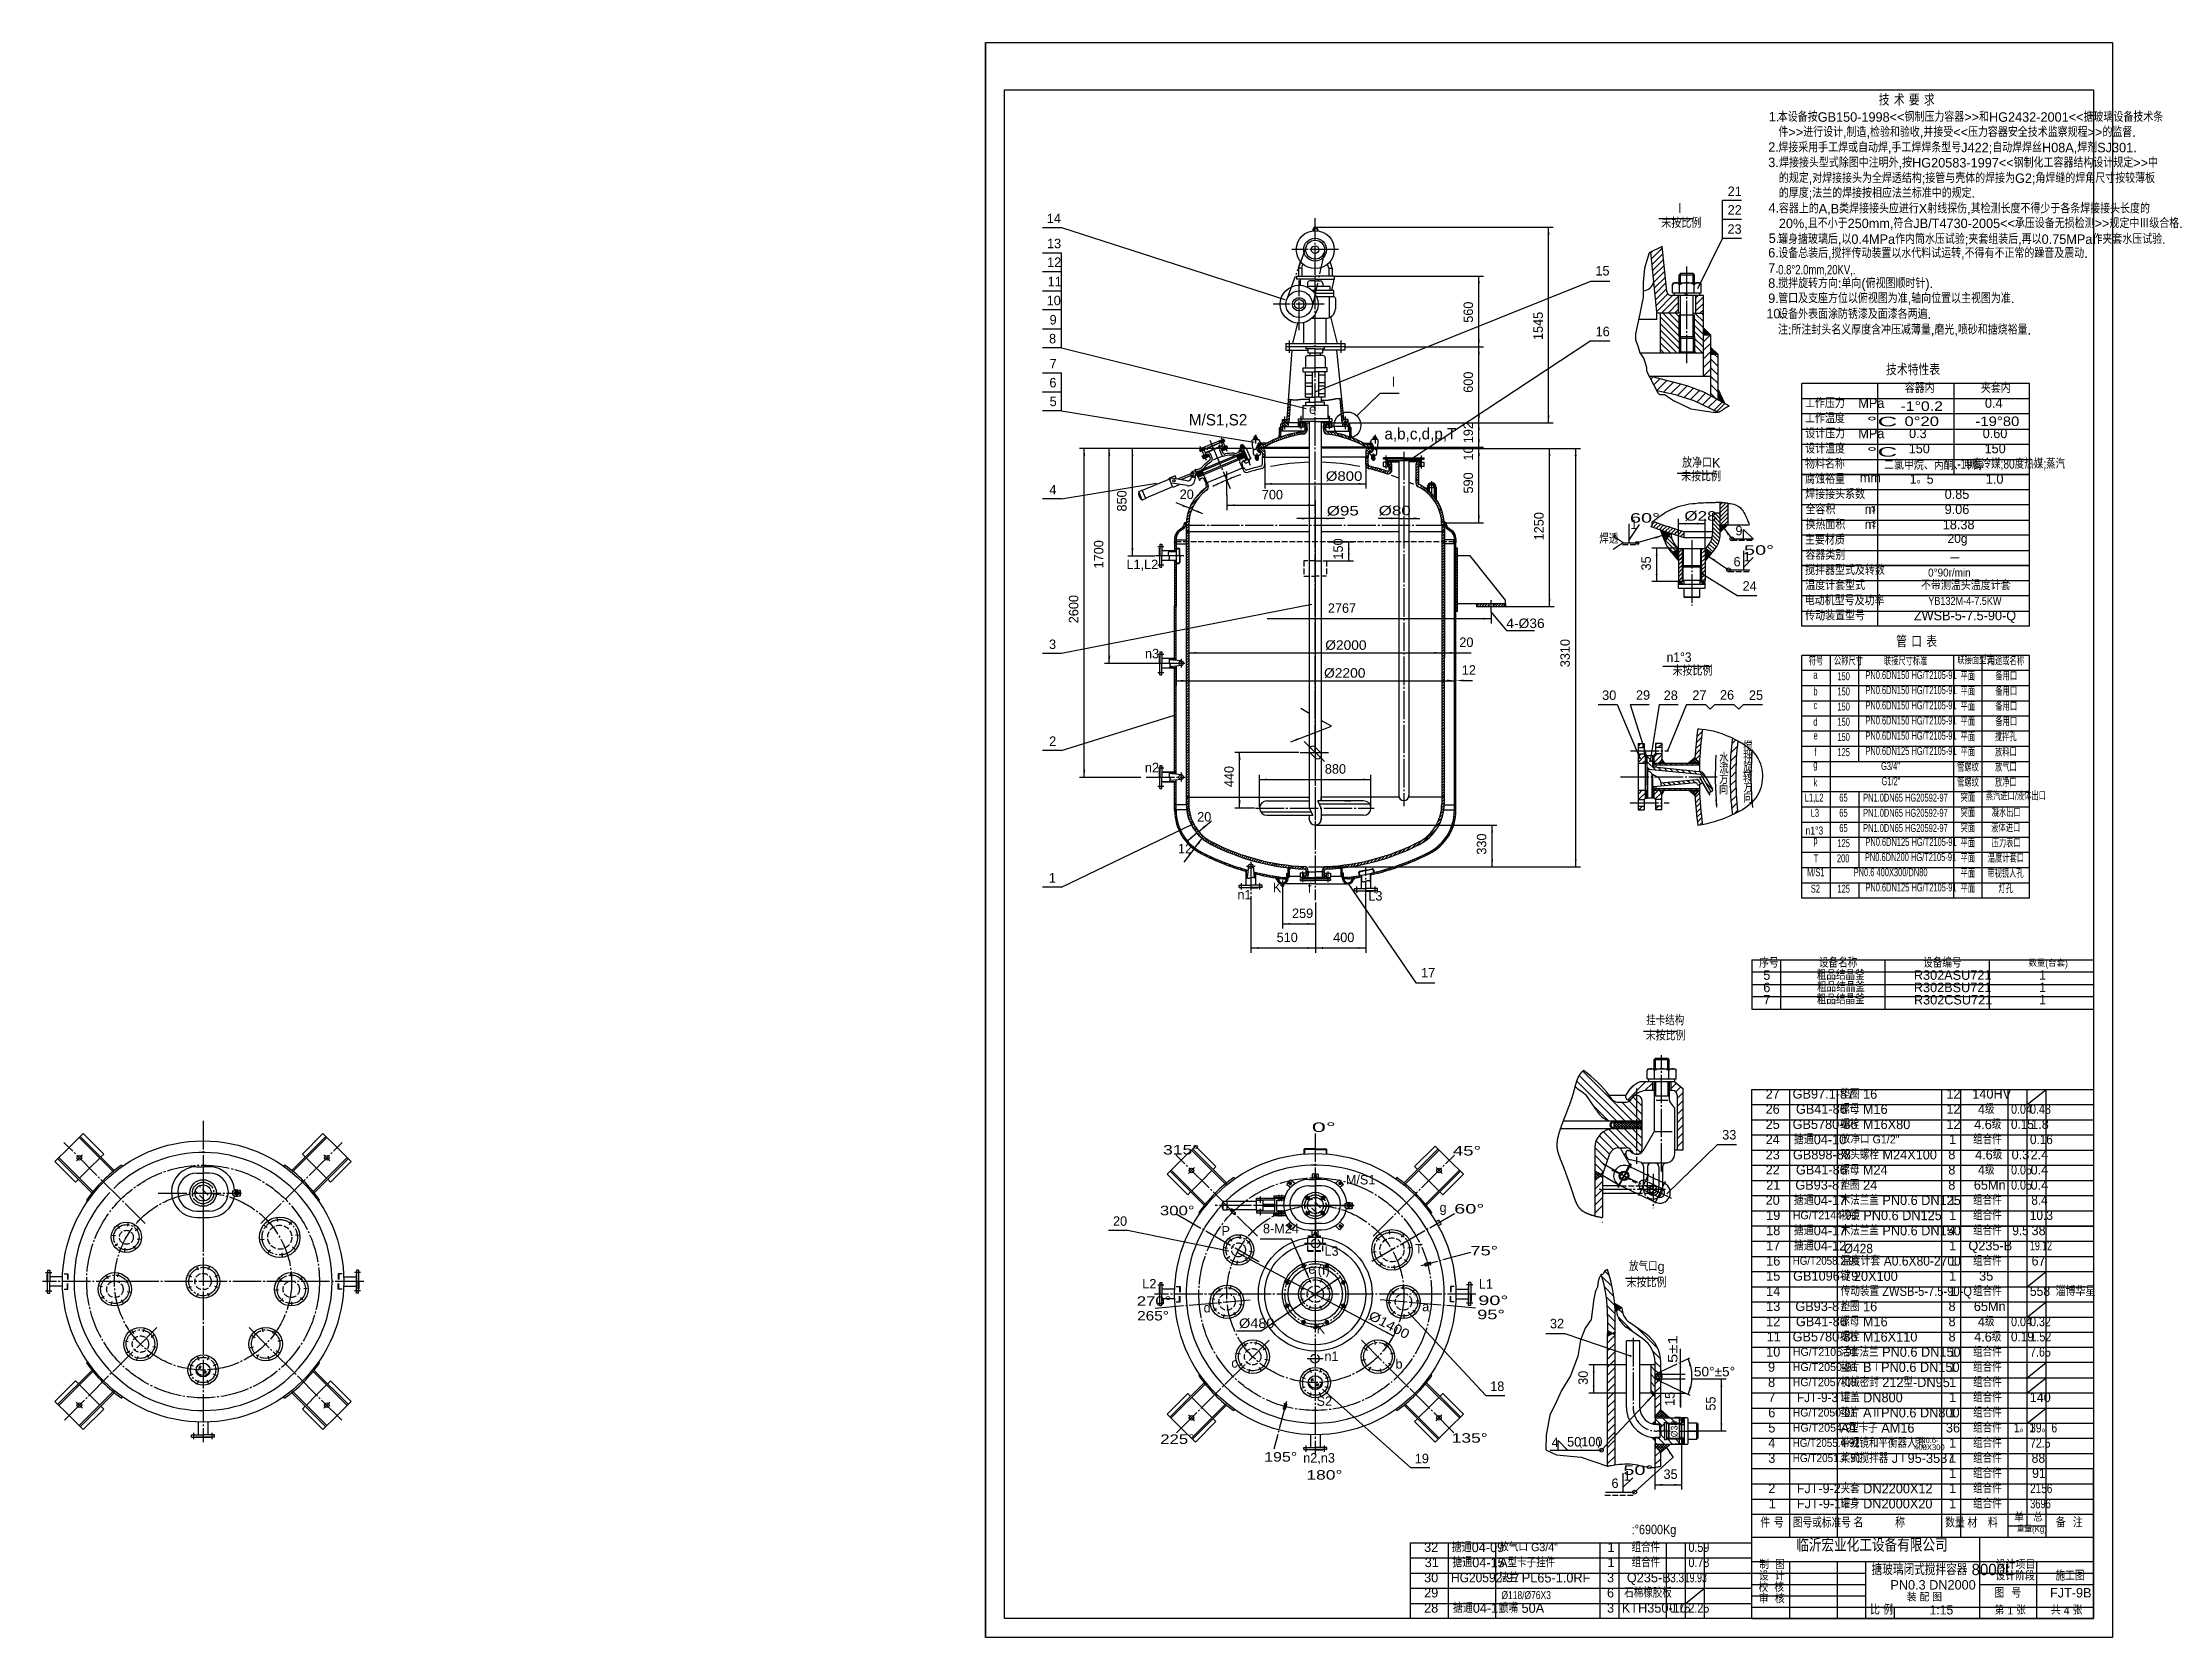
# Model space of a CAD drawing. Extents: x -530 to 587, y -220 to 621.
import ezdxf

# ---------------------------------------------------------------- set-up
doc = ezdxf.new("R2010")
doc.units = 0
for name, pattern in [('BORDER', [17, 12, -1, 1, -1, 1, -1]), ('DASHDOT', [18, 15, -1, 1, -1]), ('DASHED', [4, 3, -1])]:
    doc.linetypes.add(name, pattern=pattern)
doc.layers.get('0').update_dxf_attribs({"linetype": 'CONTINUOUS'})
for name, color, linetype in [('1', 7, 'CONTINUOUS'), ('2', 94, 'DASHDOT'), ('3', 2, 'DASHED'), ('4', 1, 'CONTINUOUS'), ('5', 214, 'CONTINUOUS'), ('6', 7, 'BORDER'), ('70', 8, 'CONTINUOUS'), ('85', 7, 'CONTINUOUS')]:
    doc.layers.add(name, color=color, linetype=linetype)
doc.styles.get("Standard").update_dxf_attribs({"font": 'cadt_en', "bigfont": 'cadt_hz'})
doc.styles.add('STYLE1', font='cadt_en.shx', dxfattribs={"width": 0.799282, "bigfont": 'cadt_hz.shx'})
doc.styles.add('STYLE10', font='cadt_en.shx', dxfattribs={"width": 1.085751, "bigfont": 'cadt_hz.shx'})
doc.styles.add('STYLE11', font='cadt_en.shx', dxfattribs={"width": 1.565508, "bigfont": 'cadt_hz.shx'})
doc.styles.add('STYLE12', font='cadt_en.shx', dxfattribs={"width": 1.341857, "bigfont": 'cadt_hz.shx'})
doc.styles.add('STYLE13', font='cadt_en.shx', dxfattribs={"width": 1.565508, "bigfont": 'cadt_hz.shx'})
doc.styles.add('STYLE14', font='cadt_en.shx', dxfattribs={"width": 0.94961, "bigfont": 'cadt_hz.shx'})
doc.styles.add('STYLE15', font='cadt_en.shx', dxfattribs={"width": 0.795385, "bigfont": 'cadt_hz.shx'})
doc.styles.add('STYLE16', font='cadt_en.shx', dxfattribs={"width": 1.148291, "bigfont": 'cadt_hz.shx'})
doc.styles.add('STYLE17', font='cadt_en.shx', dxfattribs={"width": 1.137986, "bigfont": 'cadt_hz.shx'})
doc.styles.add('STYLE18', font='cadt_en.shx', dxfattribs={"width": 1.565508, "bigfont": 'cadt_hz.shx'})
doc.styles.add('STYLE19', font='cadt_en.shx', dxfattribs={"width": 1.439846, "bigfont": 'cadt_hz.shx'})
doc.styles.add('STYLE2', font='cadt_en.shx', dxfattribs={"width": 1.565508, "bigfont": 'cadt_hz.shx'})
doc.styles.add('STYLE20', font='cadt_en.shx', dxfattribs={"width": 1.565508, "bigfont": 'cadt_hz.shx'})
doc.styles.add('STYLE21', font='cadt_en.shx', dxfattribs={"width": 1.439846, "bigfont": 'cadt_hz.shx'})
doc.styles.add('STYLE22', font='cadt_en.shx', dxfattribs={"width": 1.320397, "bigfont": 'cadt_hz.shx'})
doc.styles.add('STYLE23', font='cadt_en.shx', dxfattribs={"width": 1.320397, "bigfont": 'cadt_hz.shx'})
doc.styles.add('STYLE24', font='cadt_en.shx', dxfattribs={"width": 1.378259, "bigfont": 'cadt_hz.shx'})
doc.styles.add('STYLE25', font='cadt_en.shx', dxfattribs={"width": 1.213584, "bigfont": 'cadt_hz.shx'})
doc.styles.add('STYLE26', font='cadt_en.shx', dxfattribs={"width": 1.259578, "bigfont": 'cadt_hz.shx'})
doc.styles.add('STYLE27', font='cadt_en.shx', dxfattribs={"width": 0.852595, "bigfont": 'cadt_hz.shx'})
doc.styles.add('STYLE28', font='cadt_en.shx', dxfattribs={"width": 0.937956, "bigfont": 'cadt_hz.shx'})
doc.styles.add('STYLE29', font='cadt_en.shx', dxfattribs={"width": 0.750162, "bigfont": 'cadt_hz.shx'})
doc.styles.add('STYLE3', font='cadt_en.shx', dxfattribs={"width": 0.971952, "bigfont": 'cadt_hz.shx'})
doc.styles.add('STYLE30', font='cadt_en.shx', dxfattribs={"width": 2.161005, "bigfont": 'cadt_hz.shx'})
doc.styles.add('STYLE31', font='cadt_en.shx', dxfattribs={"width": 2.161005, "bigfont": 'cadt_hz.shx'})
doc.styles.add('STYLE32', font='cadt_en.shx', dxfattribs={"width": 1.248089, "bigfont": 'cadt_hz.shx'})
doc.styles.add('STYLE33', font='cadt_en.shx', dxfattribs={"width": 1.168867, "bigfont": 'cadt_hz.shx'})
doc.styles.add('STYLE34', font='cadt_en.shx', dxfattribs={"width": 1.315585, "bigfont": 'cadt_hz.shx'})
doc.styles.add('STYLE36', font='cadt_en.shx', dxfattribs={"width": 1.981314, "bigfont": 'cadt_hz.shx'})
doc.styles.add('STYLE37', font='cadt_en.shx', dxfattribs={"width": 1.090268, "bigfont": 'cadt_hz.shx'})
doc.styles.add('STYLE38', font='cadt_en.shx', dxfattribs={"width": 1.474113, "bigfont": 'cadt_hz.shx'})
doc.styles.add('STYLE39', font='cadt_en.shx', dxfattribs={"width": 1.380195, "bigfont": 'cadt_hz.shx'})
doc.styles.add('STYLE4', font='cadt_en.shx', dxfattribs={"width": 1.319444, "bigfont": 'cadt_hz.shx'})
doc.styles.add('STYLE40', font='cadt_en.shx', dxfattribs={"width": 1.316448, "bigfont": 'cadt_hz.shx'})
doc.styles.add('STYLE41', font='cadt_en.shx', dxfattribs={"width": 1.37398, "bigfont": 'cadt_hz.shx'})
doc.styles.add('STYLE42', font='cadt_en.shx', dxfattribs={"width": 0.930657, "bigfont": 'cadt_hz.shx'})
doc.styles.add('STYLE5', font='cadt_en.shx', dxfattribs={"width": 1.076207, "bigfont": 'cadt_hz.shx'})
doc.styles.add('STYLE6', font='cadt_en.shx', dxfattribs={"width": 1.180316, "bigfont": 'cadt_hz.shx'})
doc.styles.add('STYLE7', font='cadt_en.shx', dxfattribs={"width": 1.339334, "bigfont": 'cadt_hz.shx'})
doc.styles.add('STYLE8', font='cadt_en.shx', dxfattribs={"width": 1.341325, "bigfont": 'cadt_hz.shx'})
doc.styles.add('STYLE9', font='cadt_en.shx', dxfattribs={"width": 1.085751, "bigfont": 'cadt_hz.shx'})
doc.dimstyles.get("Standard").update_dxf_attribs({"dimtxt": 3.5, "dimasz": 4, "dimexe": 2, "dimexo": 0, "dimgap": 1, "dimtad": 1, "dimtoh": 1, "dimdec": 4, "dimzin": 0, "dimtxsty": 'STANDARD', "dimcen": 0, "dimazin": 3, "dimtfac": 1, "dimtdec": 4, "dimtmove": 0, "dimatfit": 3, "dimtolj": 1, "dimtzin": 0})

msp = doc.modelspace()

# ---------------------------------------------------------------- texts
at = {"style": 'STYLE1'}
for s, height, p in [('1.', 5, (380.06481, 579.15358)), ('本设备按GB150-1998<<钢制压力容器>>和HG2432-2001<<搪玻璃设备技术条', 5, (384.86029, 578.97908)), ('件>>进行设计,制造,检验和验收,并接受<<压力容器安全技术监察规程>>的监督.', 5, (385.14629, 571.00108)), ('3.', 5, (379.78337, 555.07558)), ('2.', 5, (379.79137, 563.15358)), ('焊接采用手工焊或自动焊,手工焊焊条型号J422;自动焊焊丝H08A,焊剂SJ301.', 5, (385.12329, 562.88708)), ('焊接接头型式除图中注明外,按HG20583-1997<<钢制化工容器结构设计规定>>中', 5, (385.49029, 554.86808)), ('的规定,对焊接接头为全焊透结构;接管与壳体的焊接为G2;角焊缝的焊角尺寸按较薄板', 5, (385.37729, 546.72508)), ('21', 5, (358.40763, 539.81607)), ('容器上的A,B类焊接接头应进行X射线探伤,其检测长度不得少于各条焊接接头长度的', 5, (385.37729, 530.68808)), ('的厚度;法兰的焊接按相应法兰标准中的规定.', 5, (385.37729, 538.88708)), ('14', 5, (-0.4226, 525.52664)), ('未按比例', 5, (323.49543, 523.04528)), ('23', 5, (358.31663, 519.92507)), ('22', 5, (358.40763, 530.00707)), ('4.', 5, (379.93137, 531.07558)), ('20%,且不小于250mm,符合JB/T4730-2005<<承压设备无损检测>>规定中Ⅲ级合格.', 5, (385.38529, 522.91808)), ('13', 5, (-0.2996, 512.32636)), ('5.', 5, (380.04737, 515.07558)), ('罐身搪玻璃后,以0.4MPa作内筒水压试验;夹套组装后,再以0.75MPa作夹套水压试验.', 5, (385.00629, 514.58814)), ('12', 5, (-0.2386, 502.42436)), ('15', 5, (288.72089, 497.92619)), ('6.', 5, (379.77327, 507.43098)), ('7.', 5, (379.77327, 499.43098)), ('设备总装后,搅拌传动装置以水代料试运转,不得有不正常的躁音及震动.', 5, (385.07219, 507.18248)), ('11', 5, (0.0084, 492.27636)), ('8.', 5, (379.77327, 491.43098)), ('搅拌旋转方向:单向(俯视图顺时针).', 5, (385.01919, 491.27948)), ('10', 5, (-0.4846, 482.25136)), ('10.', 5, (378.80019, 475.36051)), ('9.', 5, (379.77327, 483.43098)), ('管口及支座方位以俯视图为准,轴向位置以主视图为准.', 5, (385.03019, 483.36748)), ('设备外表面涂防锈漆及面漆各两遍.', 5, (385.03019, 475.06248)), ('9', 5, (1.0534, 472.10336)), ('16', 5, (288.81922, 465.92444)), ('8', 5, (0.7464, 462.14036)), ('7', 5, (1.0534, 448.9685)), ('6', 5, (0.9304, 438.9435)), ('容器内', 5, (451.76569, 436.08775)), ('夹套内', 5, (491.83894, 436.06822)), ('5', 5, (1.0534, 429.0415)), ('M/S1,S2', 6, (74.46005, 418.8756)), ('e', 5, (137.75944, 424.98622)), ('工作压力', 5, (399.17038, 428.08775)), ('工作温度', 5, (399.17038, 420.08775)), ('MPa', 5, (427.27658, 428.15509)), ('a,b,c,d,p,T', 6, (177.51405, 411.5053)), ('设计压力', 5, (399.28757, 412.06822)), ('MPa', 5, (427.27658, 412.15509)), ('放净口K', 5, (334.3875, 396.64614)), ('设计温度', 5, (399.28757, 404.08775)), ('未按比例', 5, (333.9065, 389.45014)), ('物料名称', 5, (399.17038, 396.08775)), ('腐蚀裕量', 5, (399.22898, 388.06822)), ('mm', 5, (428.02959, 388.93634)), ('1。5', 5, (454.30258, 388.15509)), ('1.0', 5, (494.47401, 388.15509)), ('4', 5, (0.9304, 382.55879)), ('20', 5, (69.60361, 380.08738)), ('焊接接头系数', 5, (399.28757, 380.08775)), ('0.85', 5, (472.76396, 380.15509)), ('全容积', 5, (399.40476, 372.08775)), ('换热面积', 5, (399.40476, 364.08775)), ('m', 5, (430.62042, 372.23934)), ('3', 3, (434.14153, 373.44993)), ('18.38', 5, (471.77222, 364.15509)), ('9.06', 5, (472.76396, 372.15509)), ('9', 5, (362.50622, 360.96098)), ('主要材质', 5, (399.14109, 356.04869)), ('m', 5, (430.62042, 364.23934)), ('2', 3, (434.36253, 365.49893)), ('20g', 4.715789, (474.29532, 356.93945)), ('L1,L2', 5, (41.55459, 343.13376)), ('6', 5, (361.50622, 344.58198)), ('容器类别', 5, (399.40476, 348.08775)), ('二', 5, (475.49089, 348.14634)), ('搅拌器型式及转数', 5, (399.22898, 340.08775)), ('温度计套型式', 5, (399.31687, 332.08775)), ('不带测温头温度计套', 5, (460.29714, 332.08775)), ('电动机型号及功率', 5, (399.0239, 324.08775)), ('传动装置型号', 5, (399.28757, 316.10728)), ('ZWSB-5-7.5-90-Q', 5, (456.55696, 316.15509)), ('3', 5, (0.7464, 301.00243)), ('n3', 5, (51.31128, 296.09872)), ('未按比例', 5, (329.37382, 286.98854)), ('2', 5, (0.8074, 249.93472)), ('n2', 5, (51.26616, 236.03594)), ('20', 5, (78.82351, 210.05456)), ('12', 5, (68.69351, 193.26056)), ('1', 5, (0.65244, 177.86132)), ('n1', 5, (100.02044, 169.00562)), ('K', 5, (118.68909, 172.77802)), ('f', 5, (137.13109, 172.54562)), ('L3', 5, (169.02644, 168.37499)), ('序号', 4.696774, (375.01371, 133.08831)), ('设备名称', 4.585827, (406.52138, 133.1267)), ('设备编号', 4.585827, (461.4542, 133.1267)), ('数量(台套)', 3.4125, (516.94841, 133.59789)), ('17', 5, (196.8441, 127.86747)), ('5', 5, (377.19128, 126.61923)), ('6', 5, (377.19128, 120.11923)), ('粗品结晶釜', 4.585827, (405.37838, 126.6267)), ('粗品结晶釜', 4.585827, (405.51996, 120.3162)), ('R302BSU721', 5, (456.51282, 120.11923)), ('R302ASU721', 5, (456.547, 126.61923)), ('1', 5, (522.52186, 126.61923)), ('1', 5, (522.52186, 120.11923)), ('7', 5, (377.19128, 113.61923)), ('粗品结晶釜', 4.585827, (405.37838, 113.8162)), ('R302CSU721', 5, (456.58118, 113.61923)), ('1', 5, (522.52186, 113.61923)), ('未按比例', 5, (315.22388, 94.66546)), ('27', 5, (378.4261, 63.99558)), ('12', 5, (473.69954, 63.99558)), ('26', 5, (378.4261, 55.99558)), ('12', 5, (473.69954, 55.99558)), ('25', 5, (378.4261, 47.99558)), ('24', 5, (378.4261, 39.99558)), ('搪通04-10', 5, (393.2833, 39.9087)), ('12', 5, (473.69954, 47.99558)), ('23', 5, (378.4261, 31.99558)), ('8', 5, (474.69128, 31.99558)), ('M/S1', 5, (157.15944, 18.73631)), ('22', 5, (378.4261, 23.99558)), ('8', 5, (474.69128, 23.99558)), ('20', 5, (378.4261, 7.99558)), ('21', 5, (378.73372, 15.99558)), ('搪通04-17', 5, (393.2833, 7.9087)), ('8', 5, (474.69128, 15.99558)), ('20', 5, (34.46123, -3.05913)), ('g', 5, (206.56977, 4.13716)), ('19', 5, (378.69954, -0.00442)), ('P', 5, (91.66153, -8.23084)), ('18', 5, (378.69954, -8.00442)), ('17', 5, (378.69954, -16.00442)), ('搪通04-17', 5, (393.2833, -8.0913)), ('搪通04-12', 5, (393.2833, -16.0913)), ('38', 5, (518.54038, -8.00442)), ('L3', 5, (145.91544, -18.8387)), ('T', 5, (193.57914, -17.61574)), ('16', 5, (378.69954, -24.00442)), ('L2', 5, (49.88554, -36.10334)), ('e', 5, (137.39754, -28.32634)), ('(f)', 5, (142.36254, -28.75434)), ('L1', 5, (227.26654, -36.16434)), ('未按比例', 5, (305.15343, -35.51172)), ('15', 5, (378.69954, -32.00442)), ('d', 5, (82.20954, -48.71134)), ('a', 5, (197.39158, -48.13095)), ('14', 5, (378.69954, -40.00442)), ('13', 5, (378.69954, -48.00442)), ('淄博华星', 5, (531.2532, -40.07177)), ('K', 5, (141.72606, -59.8946)), ('12', 5, (378.69954, -56.00442)), ('10', 5, (378.69954, -72.00442)), ('11', 5, (379.00715, -64.00442)), ('c', 5, (96.80127, -77.86368)), ('n1', 5, (145.89644, -74.28285)), ('b', 5, (183.3322, -78.36786)), ('9', 5, (379.69128, -80.00442)), ('18', 5, (233.25866, -90.13701)), ('8', 5, (379.69128, -88.00442)), ('S2', 5, (141.75154, -97.96234)), ('36', 5, (473.4261, -112.00442)), ('n2,n3', 5, (134.68394, -127.89044)), ('400X300', 3, (456.69615, -121.31059)), ('PN0.6-', 3, (457.12598, -117.60581)), ('19', 5, (193.50653, -128.23694)), ('6', 5, (297.17722, -141.27202)), ('单', 4.23307, (509.45489, -158.93323)), ('总', 4.23307, (519.44249, -158.93323)), ('件 号', 5, (375.62429, -162.0913)), ('名         称', 5, (424.69231, -162.07177)), ('材   料', 5, (484.72967, -162.0913)), ('重量(Kg)', 3.101538, (510.73115, -164.46091)), ('备  注', 5, (531.36106, -162.07177)), ('32', 5, (198.4261, -175.00442)), ('31', 5, (198.73372, -183.00442)), ('30', 5, (198.4261, -191.00442)), ('设  计', 4.335484, (374.81788, -189.96867)), ('制  图', 4.335484, (374.9576, -183.96867)), ('PN0.3 DN2000', 5, (444.17115, -194.83492)), ('设计阶段', 4.335484, (499.51094, -189.96867)), ('设计项目', 4.335484, (499.70147, -183.96867)), ('施工图', 4.634483, (531.14563, -190.02384)), ('29', 5, (198.4261, -199.00442)), ('校  核', 4.406557, (374.69913, -195.98178)), ('审  核', 4.335484, (374.79248, -201.96867)), ('装 配 图', 4, (452.81315, -201.00526)), ('图  号', 5, (498.9636, -199.13036)), ('FJT-9B', 5, (528.26285, -199.00442)), ('28', 5, (198.4261, -207.00442)), ('比 例', 4.665695, (433.50188, -208.0073)), ('1:15', 4.8, (464.79574, -207.97099)), ('第 1 张', 4.233071, (499.11482, -207.93323)), ('共 4 张', 4.266667, (528.80311, -207.92263))]:
    msp.add_text(s, height=height, dxfattribs=at).set_placement(p)
for s, height, width, p in [('1', 5, 1.003, (307.18975, 364.25823)), ('YB132M-4-7.5KW', 4.2, 0.853438, (464.11525, 324.28883)), ('符号', 4.2, 0.7, (401.12097, 292.47471)), ('公称尺寸', 4.2, 0.7, (414.44033, 292.49424)), ('联接尺寸标准', 4.2, 0.7, (440.73112, 292.47471)), ('联接面型式', 4.2, 0.7, (479.46633, 293.00821)), ('用途或名称', 4.2, 0.7, (495.5112, 292.49424)), ('a', 4.2, 0.7, (403.58098, 285.34284)), ('b', 4.2, 0.7, (403.58098, 276.56159)), ('150', 4.2, 0.7, (416.25571, 284.56159)), ('150', 4.2, 0.7, (416.25571, 276.56159)), ('PN0.6DN150 HG/T2105-91', 4.2, 0.7, (430.99547, 285.22449)), ('PN0.6DN150 HG/T2105-91', 4.2, 0.7, (430.99547, 277.22449)), ('平面', 4.2, 0.7, (481.12097, 284.47471)), ('平面', 4.2, 0.7, (481.12097, 276.47471)), ('备用口', 4.2, 0.7, (499.47077, 284.49424)), ('备用口', 4.2, 0.7, (499.47077, 276.49424)), ('c', 4.2, 0.7, (403.64934, 269.34284)), ('150', 4.2, 0.7, (416.25571, 268.56159)), ('PN0.6DN150 HG/T2105-91', 4.2, 0.7, (430.99547, 269.22449)), ('平面', 4.2, 0.7, (481.12097, 268.47471)), ('备用口', 4.2, 0.7, (499.47077, 268.49424)), ('d', 4.2, 0.7, (403.58098, 260.56159)), ('150', 4.2, 0.7, (416.25571, 260.56159)), ('PN0.6DN150 HG/T2105-91', 4.2, 0.7, (430.99547, 261.22449)), ('PN0.6DN150 HG/T2105-91', 4.2, 0.7, (430.99547, 253.22449)), ('平面', 4.2, 0.7, (481.12097, 260.47471)), ('搅拌孔', 4.2, 0.7, (499.2071, 252.45518)), ('备用口', 4.2, 0.7, (499.47077, 260.49424)), ('e', 4.2, 0.7, (403.64934, 253.34284)), ('f', 4.2, 0.7, (404.0595, 244.56159)), ('150', 4.2, 0.7, (416.25571, 252.56159)), ('125', 4.2, 0.7, (416.25571, 244.56159)), ('PN0.6DN125 HG/T2105-91', 4.2, 0.7, (430.99547, 245.22449)), ('平面', 4.2, 0.7, (481.12097, 252.47471)), ('平面', 4.2, 0.7, (481.12097, 244.47471)), ('放料口', 4.2, 0.7, (499.30964, 244.47471)), ('g', 4.2, 0.7, (403.58098, 238.12409)), ('G3/4"', 4.2, 0.7, (439.25582, 237.22449)), ('管螺纹', 4.2, 0.7, (479.30964, 236.47471)), ('放气口', 4.2, 0.7, (499.32429, 236.47471)), ('L1,L2', 4.2, 0.7, (399.06715, 220.56159)), ('k', 4.2, 0.7, (403.7177, 228.56159)), ('65', 4.2, 0.7, (417.24745, 220.56159)), ('PN1.0DN65 HG20592-97', 4.2, 0.7, (429.80506, 220.56159)), ('G1/2"', 4.2, 0.7, (439.51422, 229.22449)), ('管螺纹', 4.2, 0.7, (479.30964, 228.47471)), ('突面', 4.2, 0.7, (481.13562, 220.45518)), ('蒸汽进口/液体出口', 4.2, 0.7, (494.46101, 221.31209)), ('放净口', 4.2, 0.7, (499.28034, 228.45518)), ('L3', 4.2, 0.7, (402.17909, 212.56159)), ('65', 4.2, 0.7, (417.24745, 212.56159)), ('PN1.0DN65 HG20592-97', 4.2, 0.7, (429.80966, 212.56159)), ('突面', 4.2, 0.7, (481.13562, 212.45518)), ('凝水出口', 4.2, 0.7, (497.57155, 212.49424)), ('p', 4.2, 0.7, (403.58098, 198.12409)), ('65', 4.2, 0.7, (417.24745, 204.56159)), ('PN1.0DN65 HG20592-97', 4.2, 0.7, (429.80966, 204.56159)), ('PN0.6DN125 HG/T2105-91', 4.2, 0.7, (430.99547, 197.22449)), ('突面', 4.2, 0.7, (481.13562, 204.45518)), ('液体进口', 4.2, 0.7, (497.27859, 204.47471)), ('压力表口', 4.2, 0.7, (497.55691, 196.47471)), ('T', 4.2, 0.7, (403.78606, 188.56159)), ('200', 4.2, 0.7, (415.98227, 188.56159)), ('125', 4.2, 0.7, (416.25571, 196.56159)), ('PN0.6DN200 HG/T2105-91', 4.2, 0.7, (430.73707, 189.22449)), ('平面', 4.2, 0.7, (481.12097, 196.47471)), ('平面', 4.2, 0.7, (481.12097, 188.47471)), ('温度计套口', 4.2, 0.7, (495.48191, 188.49424)), ('M/S1', 4.2, 0.7, (400.25986, 181.22449)), ('PN0.6 400X300/DN80', 4.2, 0.7, (424.8251, 181.22449)), ('平面', 4.2, 0.7, (481.12097, 180.47471)), ('带视镜人孔', 4.2, 0.7, (495.27683, 180.49424)), ('S2', 4.2, 0.7, (402.24745, 172.56159)), ('125', 4.2, 0.7, (416.25571, 172.56159)), ('PN0.6DN125 HG/T2105-91', 4.2, 0.7, (430.99547, 173.22449)), ('平面', 4.2, 0.7, (481.12097, 172.47471)), ('灯孔', 4.2, 0.7, (501.12097, 172.47471)), ('挂卡结构', 5, 1.003, (315.44735, 102.70681)), ('GB97.1-87', 5, 1.003, (392.61281, 63.99558)), ('垫圈 16', 5, 1.003, (417.87728, 63.9087)), ('140HV', 5, 1.003, (487.31646, 63.99558)), ('GB41-86', 5, 1.003, (394.36712, 55.99558)), ('螺母 M16', 5, 1.003, (417.78912, 55.92823)), ('4级', 5, 1.003, (490.29644, 55.91308)), ('0.04', 5, 0.843956, (507.76836, 55.99558)), ('0.48', 5, 0.843956, (517.76836, 55.99558)), ('33', 5, 1.003, (355.51073, 42.41669)), ('GB5780-86', 5, 1.002166, (392.61356, 47.99558)), ('螺栓 M16X80', 5, 1.003, (417.78912, 47.9087)), ('放净口 G1/2"', 4.2, 1.003, (418.03243, 40.39181)), ('1', 5, 1.003, (475.08076, 39.99558)), ('组合件', 5, 1.003, (487.79476, 39.9087)), ('4.6级', 5, 1.003, (488.30701, 47.91308)), ('0.15', 5, 0.923909, (507.72463, 47.99558)), ('0.16', 5, 0.923909, (517.72463, 39.99558)), ('1.8', 5, 1.003, (518.331, 47.99558)), ('GB898-88', 5, 1.003, (392.78961, 31.99558)), ('双头螺栓 M24X100', 5, 1.003, (418.05359, 31.9087)), ('4.6级', 5, 1.003, (488.80633, 31.91308)), ('0.3', 5, 1.003, (508.05675, 31.99558)), ('2.4', 5, 1.003, (518.05675, 31.99558)), ('GB41-86', 5, 1.003, (394.36712, 23.99558)), ('螺母 M24', 5, 1.003, (417.78912, 23.92823)), ('4级', 5, 1.003, (490.29644, 23.91308)), ('0.05', 5, 0.843956, (507.76836, 23.99558)), ('0.4', 5, 1.003, (518.05675, 23.99558)), ('GB93-87', 5, 1.003, (394.05858, 15.99558)), ('垫圈 24', 5, 1.003, (417.87728, 15.9087)), ('木法兰盖 PN0.6 DN125', 5, 1.003, (417.99482, 7.9087)), ('1', 5, 1.003, (475.08076, 7.99558)), ('组合件', 5, 1.003, (487.79476, 7.9087)), ('65Mn', 5, 1.003, (488.13976, 15.99558)), ('0.05', 5, 0.843956, (507.76836, 15.99558)), ('0.4', 5, 1.003, (518.05675, 15.99558)), ('8.4', 5, 0.917632, (518.45584, 7.99558)), ('HG/T2144-91', 4.2, 1.003, (392.70341, 0.39181)), ('视镜 PN0.6 DN125', 5, 1.003, (417.99482, -0.0913)), ('1', 5, 1.003, (475.08076, -0.00442)), ('组合件', 5, 1.003, (487.79476, -0.0913)), ('10.3', 5, 0.933692, (517.65546, -0.00442)), ('木法兰盖 PN0.6 DN150', 5, 1.003, (417.99482, -8.0913)), ('4', 5, 1.003, (474.8065, -8.00442)), ('1', 5, 1.003, (475.08076, -16.00442)), ('Q235-B', 5, 1.003, (485.25899, -16.00442)), ('组合件', 5, 1.003, (487.79476, -8.0913)), ('9.5', 5, 0.917632, (508.45584, -8.00442)), ('19.12', 5, 0.688973, (517.80675, -16.00442)), ('HG/T2058.2-91', 4.2, 0.909571, (392.71265, -23.60819)), ('温度计套 A0.6X80-2700', 5, 0.949421, (418.00737, -24.07177)), ('1', 5, 1.003, (475.08076, -24.00442)), ('组合件', 5, 1.003, (487.79476, -24.0913)), ('67', 5, 0.989757, (518.55577, -24.00442)), ('GB1096-79', 5, 1.003, (392.90773, -32.00442)), ('键 20X100', 5, 1.003, (418.05359, -32.13036)), ('1', 5, 1.003, (475.08076, -32.00442)), ('35', 5, 1.003, (490.91769, -32.00442)), ('GB93-87', 5, 1.003, (394.05858, -48.00442)), ('传动装置 ZWSB-5-7.5-90-Q', 5, 0.878765, (417.99819, -40.05224)), ('垫圈 16', 5, 1.003, (417.87728, -48.0913)), ('8', 5, 1.003, (474.8065, -48.00442)), ('1', 5, 1.003, (475.08076, -40.00442)), ('组合件', 5, 1.003, (487.79476, -40.0913)), ('65Mn', 5, 1.003, (488.13976, -48.00442)), ('558', 5, 0.950668, (517.71693, -40.00442)), ('GB41-86', 5, 1.003, (394.36712, -56.00442)), ('螺母 M16', 5, 1.003, (417.78912, -56.07177)), ('8', 5, 1.003, (474.8065, -56.00442)), ('4级', 5, 1.003, (490.29644, -56.08692)), ('0.04', 5, 0.843956, (507.76836, -56.00442)), ('0.32', 5, 0.84395, (517.76836, -56.00442)), ('GB5780-86', 5, 1.002166, (392.61356, -64.00442)), ('螺栓 M16X110', 5, 1.003, (417.78912, -64.0913)), ('活套法兰 PN0.6 DN150', 5, 1.003, (417.87728, -72.0913)), ('8', 5, 1.003, (474.8065, -64.00442)), ('1', 5, 1.003, (475.08076, -72.00442)), ('组合件', 5, 1.003, (487.79476, -72.0913)), ('4.6级', 5, 1.003, (488.30701, -64.08692)), ('0.19', 5, 0.923909, (507.72463, -64.00442)), ('7.65', 5, 0.84394, (517.76837, -72.00442)), ('1.52', 5, 0.84395, (517.99913, -64.00442)), ('HG/T2050-91', 4.2, 1.002832, (392.65411, -79.60819)), ('HG/T2105-91', 4.2, 1.003, (392.70341, -71.60819)), ('垫片 BⅠPN0.6 DN150', 5, 1.003, (417.87728, -80.0913)), ('1', 5, 1.003, (475.08076, -80.00442)), ('组合件', 5, 1.003, (487.79476, -80.0913)), ('HG/T2057-03', 4.2, 0.994021, (392.6595, -87.60819)), ('机械密封 212型-DN95', 5, 1.003, (417.96543, -88.0913)), ('1', 5, 1.003, (475.08076, -88.00442)), ('组合件', 5, 1.003, (487.79476, -88.0913)), ('6', 5, 1.003, (379.8065, -104.00442)), ('7', 5, 1.003, (379.8065, -96.00442)), ('HG/T2050-91', 4.2, 0.98336, (392.67623, -103.60819)), ('FJT-9-3', 5, 0.919376, (394.98529, -96.00442)), ('罐盖 DN800', 5, 1.003, (417.90666, -96.11083)), ('垫片 AⅡPN0.6 DN800', 5, 1.003, (417.87728, -104.0913)), ('1', 5, 1.003, (475.08076, -96.00442)), ('1', 5, 1.003, (475.08076, -104.00442)), ('组合件', 5, 1.003, (487.79476, -96.0913)), ('组合件', 5, 1.003, (487.79476, -104.0913)), ('140', 5, 0.993802, (517.62064, -96.00442)), ('5', 5, 1.003, (379.8065, -112.00442)), ('HG/T2054-91', 4.2, 1.002832, (392.65411, -111.60819)), ('A型卡子 AM16', 5, 1.003, (417.95564, -112.0913)), ('组合件', 5, 1.003, (487.79476, -112.0913)), ('1。1', 5, 0.843956, (509.18182, -112.00442)), ('39。6', 5, 0.819943, (517.7862, -112.00442)), ('4', 5, 1.003, (379.8065, -120.00442)), ('HG/T2055.4-91', 4.2, 0.914285, (392.70489, -119.60819)), ('带视镜和平衡器人孔', 5, 1.003, (417.81851, -120.07177)), ('桨式搅拌器 JⅠ95-3537', 5, 1.003, (417.93605, -128.07177)), ('1', 5, 1.003, (475.08076, -120.00442)), ('组合件', 5, 1.003, (487.79476, -120.0913)), ('组合件', 5, 1.003, (487.79476, -128.0913)), ('72.5', 5, 0.831817, (517.78225, -120.00442)), ('3', 5, 1.003, (379.8065, -128.00442)), ('HG/T2051.4-91', 4.2, 0.935325, (392.69282, -127.60819)), ('1', 5, 1.003, (475.08076, -128.00442)), ('1', 5, 1.003, (475.08076, -136.00442)), ('组合件', 5, 1.003, (487.79476, -136.0913)), ('88', 5, 0.964942, (518.58026, -128.00442)), ('91', 5, 0.964942, (518.87709, -136.00442)), ('2', 5, 1.003, (379.8065, -144.00442)), ('FJT-9-2', 5, 0.988385, (394.85294, -144.00442)), ('夹套 DN2200X12', 5, 1.003, (417.96543, -144.0913)), ('1', 5, 1.003, (475.08076, -144.00442)), ('组合件', 5, 1.003, (487.79476, -144.0913)), ('2156', 5, 0.787829, (517.80139, -144.00442)), ('1', 5, 1.003, (380.08076, -152.00442)), ('FJT-9-1', 5, 0.994704, (394.91373, -152.00442)), ('罐身 DN2000X20', 5, 1.003, (417.90666, -152.07177)), ('1', 5, 1.003, (475.08076, -152.00442)), ('组合件', 5, 1.003, (487.79476, -152.0913)), ('3696', 5, 0.730735, (517.83104, -152.00442)), ('图号或标准号', 5, 0.973683, (392.71349, -162.11083)), ('数量', 5, 0.857889, (473.04798, -162.07177)), ('搪通04-09', 5, 1, (212.99552, -175.0913)), ('搪通04-15', 5, 0.998339, (213.30509, -183.0913)), ('A型卡子挂件', 5, 1.003, (237.95564, -183.0913)), ('放气口 G3/4"', 4.2, 1.003, (238.03243, -174.60819)), ('1', 5, 1.003, (295.08076, -175.00442)), ('1', 5, 1.003, (295.08076, -183.00442)), ('组合件', 5, 1.003, (307.79476, -175.0913)), ('组合件', 5, 1.003, (307.79476, -183.0913)), ('0.59', 5, 0.843956, (337.76836, -175.00442)), ('0.78', 5, 0.843949, (337.76836, -183.00442)), ('HG20592-97', 5, 0.945177, (212.58381, -191.00442)), ('法兰 PL65-1.0RF', 5, 1.003, (237.99482, -191.0913)), ('3', 5, 1.003, (294.8065, -191.00442)), ('Q235-B', 5, 1.003, (305.25899, -191.00442)), ('3.31', 5, 0.798648, (328.03988, -191.00442)), ('9.93', 5, 0.696597, (338.37275, -191.00442)), ('6', 5, 1.003, (294.8065, -199.00442)), ('石棉橡胶板', 5, 1.003, (303.89677, -199.07177)), ('搪通04-11', 5, 0.998339, (213.6122, -207.0913)), ('喷嘴 50A', 5, 1.003, (237.87728, -207.0913)), ('3', 5, 1.003, (294.8065, -207.00442)), ('KTH350-10', 5, 1.002987, (302.61283, -207.00442)), ('0.75', 5, 0.843558, (327.76869, -207.00442)), ('2.25', 5, 0.843719, (337.76855, -207.00442))]:
    msp.add_text(s, height=height, dxfattribs=dict(at, width=width)).set_placement(p)
at = {"attachment_point": 7}
for s, insert, char_height, style in [('0.8%%d2.0mm,20KV,.', (385.03019, 497.55881), 5, 'STYLE29'), ('%%dC', (431.59549, 418.35384), 5, 'STYLE30'), ('%%dC', (431.59549, 402.35384), 5, 'STYLE31'), ('%%c80', (174.47044, 371.3239), 5, 'STYLE8'), ('0%%d90r/min', (464.0387, 339.15133), 4.2, 'STYLE42'), ('4-%%c36', (241.71401, 311.88798), 5, 'STYLE37'), ('n1%%d3', (399.46416, 203.16159), 4.2, 'STYLE1'), ('315%%d', (60.84692, 34.45302), 5, 'STYLE39'), ('45%%d', (213.5438, 33.92508), 5, 'STYLE38'), ('75%%d', (222.82538, -18.73328), 5, 'STYLE19'), (' %%c428', (417.87728, -17.73843), 5, 'STYLE28'), ('265%%d', (47.14603, -53.03738), 5, 'STYLE25'), ('95%%d', (226.38235, -52.35597), 5, 'STYLE21'), ('225%%d', (59.37826, -118.09789), 5, 'STYLE40'), ('195%%d', (114.12003, -127.44338), 5, 'STYLE26'), ('135%%d', (212.96111, -117.4815), 5, 'STYLE41'), (':%%d6900Kg', (307.79272, -167.16859), 5, 'STYLE27'), (' %%c118/%%c76X3', (237.9337, -200.00819), 4.2, 'STYLE15')]:
    msp.add_mtext(s, dxfattribs=dict(at, insert=insert, char_height=char_height, style=style))
at = {"layer": '1', "style": 'STYLE1'}
for s, height, p in [('技 术 要 求', 6, (438.04115, 587.52629)), ('Ⅰ', 6, (330.32962, 530.34642)), ('技术特性表', 6, (441.85308, 445.30705)), ('Ⅰ', 6, (179.5023, 438.71683)), ('管 口 表', 6, (447.17455, 301.95636)), ('临沂宏业化工设备有限公司', 7, (394.53946, -174.93304))]:
    msp.add_text(s, height=height, dxfattribs=at).set_placement(p)
at = {"layer": '1', "style": 'STYLE1', "width": 0.98426}
msp.add_text('搪玻璃闭式搅拌容器 8000L', height=6, dxfattribs=at).set_placement((434.28231, -187.2524))
at = {"layer": '5', "style": 'STYLE1', "width": 1.003}
for s, height, p in [('焊透', 5, (290.7653, 356.61083)), ('1', 5, (366.79316, 347.20251)), ('24', 5, (366.26621, 331.76005)), ('30', 5, (292.23594, 274.18964)), ('29', 5, (310.07639, 274.24679)), ('27', 5, (339.78659, 274.20479)), ('26', 5, (354.35636, 274.32979)), ('25', 5, (369.60836, 274.20379)), ('28', 5, (324.70288, 274.11979)), ('水', 5, (353.92325, 240.95819)), ('拌', 5, (366.60177, 241.58429)), ('搅', 5, (366.60177, 247.06267)), ('流', 5, (353.92325, 235.47982)), ('方', 5, (353.92325, 229.84492)), ('转', 5, (366.44525, 230.9406)), ('旋', 5, (366.60177, 236.26244)), ('向', 5, (353.76672, 224.36655)), ('方', 5, (366.60177, 225.46222)), ('向', 5, (366.44525, 219.98385)), ('放气口g', 5, (306.42013, -26.96249)), ('32', 5, (264.74306, -57.10318)), ('4', 5, (265.64881, -119.72318)), ('50', 5, (273.78278, -119.44514)), ('(', 4, (279.9981, -119.16713)), ('100', 5, (281.22079, -119.34325)), (')', 4, (289.6777, -119.16713)), ('1', 5, (303.53619, -137.38464))]:
    msp.add_text(s, height=height, dxfattribs=at).set_placement(p)
at = {"layer": '5', "char_height": 5, "attachment_point": 7}
for s, insert, style in [('60%%d', (306.9178, 367.56138), 'STYLE11'), ('50%%d', (367.02716, 350.64512), 'STYLE13'), ('n1%%d3', (326.23421, 294.16192), 'STYLE14'), ('0%%d', (139.25469, 46.35727), 'STYLE36'), ('300%%d', (59.18157, 2.41825), 'STYLE23'), ('60%%d', (214.29259, 3.3562), 'STYLE18'), ('270%%d', (46.97325, -45.28266), 'STYLE22'), ('90%%d', (226.98319, -44.91559), 'STYLE20'), ('180%%d', (136.34969, -136.94538), 'STYLE24'), ('50%%d', (303.43547, -134.44556), 'STYLE2')]:
    msp.add_mtext(s, dxfattribs=dict(at, insert=insert, style=style))

# ---------------------------------------------------------------- blocks, each defined once
blk = doc.blocks.new('*U0')
at = {"layer": '5'}
for p, q in [((319, -107.5), (320.1, -106.4)), ((319.2, -107.6), (319, -107.4, 1)), ((319.6, -107.7), (319.2, -107.2)), ((319.3, -107.6), (320.1, -106.7)), ((320, -107.7), (319.3, -107)), ((320.1, -107.5), (319.5, -106.8)), ((319.6, -107.7), (320.1, -107.1)), ((320.1, -107.1), (319.7, -106.7)), ((320.1, -106.8), (319.9, -106.5)), ((319.9, -107.7), (320.1, -107.5)), ((320.1, -106.4), (320, -106.3))]:
    blk.add_line(p, q, dxfattribs=at)
blk = doc.blocks.new('*U1')
at = {"layer": '5'}
for p, q in [((318.3, -114.6), (318.4, -114.5)), ((320.1, -116.3), (318.4, -114.6, 1)), ((318.5, -114.7), (318.7, -114.6)), ((318.7, -114.9), (319, -114.6)), ((320.1, -116), (318.8, -114.6)), ((318.9, -115.1), (319.3, -114.7)), ((319.1, -115.3), (319.6, -114.7)), ((320.1, -115.6), (319.2, -114.7)), ((319.2, -115.4), (319.9, -114.7)), ((319.4, -115.6), (320.1, -114.9)), ((320.1, -115.2), (319.6, -114.7)), ((319.6, -115.8), (320.1, -115.2)), ((319.8, -116), (320.1, -115.6)), ((319.9, -116.1), (320.1, -115.9)), ((320.1, -114.9), (320, -114.7)), ((320.1, -116.3), (320.1, -116.3))]:
    blk.add_line(p, q, dxfattribs=at)
blk = doc.blocks.new('*U2')
at = {"layer": '5'}
for p, q in [((334.1, -104.7), (334.6, -104.3)), ((334.1, -105.4), (335.3, -104.3)), ((334.1, -106.1), (335.6, -104.6)), ((335.6, -106.4), (334.1, -104.9)), ((335.3, -106.8), (334.1, -105.6)), ((334.6, -106.8), (334.1, -106.3, 1)), ((334.2, -106.8), (335.6, -105.4)), ((335.6, -105.7), (334.3, -104.3)), ((334.9, -106.8), (335.6, -106.1)), ((335.6, -105), (335, -104.3)), ((335.6, -106.8), (335.6, -106.8))]:
    blk.add_line(p, q, dxfattribs=at)
blk = doc.blocks.new('*U3')
at = {"layer": '5'}
for p, q in [((334.1, -116), (334.4, -115.8)), ((334.1, -116.8), (335.1, -115.8)), ((334.1, -117.5), (335.6, -116)), ((335.6, -117.7), (334.1, -116.2)), ((334.1, -118.2), (335.6, -116.7)), ((335.5, -118.3), (334.1, -116.9)), ((334.8, -118.3), (334.1, -117.6, 1)), ((335.6, -117), (334.4, -115.8)), ((334.7, -118.3), (335.6, -117.4)), ((335.6, -116.3), (335.1, -115.8)), ((335.4, -118.3), (335.6, -118.1))]:
    blk.add_line(p, q, dxfattribs=at)
blk = doc.blocks.new('*U4')
for p, q in [((295.1, -129.7), (295.2, -129.7, 1)), ((295.2, -129.7), (295.2, -129.7)), ((295.2, -129.7), (295.3, -129.7)), ((295.3, -129.7), (295.4, -129.7)), ((295.4, -129.7), (295.6, -129.6)), ((295.6, -129.6), (296, -129.6)), ((296, -129.6), (296.5, -129.5)), ((296.5, -129.5), (297.2, -129.4)), ((297.2, -129.4), (298, -129.2)), ((298, -129.2), (299, -129.1)), ((299, -129.1), (300.2, -128.9)), ((300.2, -128.9), (301.4, -128.8)), ((301.4, -128.8), (302.8, -128.7)), ((302.8, -128.7), (304.2, -128.6)), ((304.2, -128.6), (305.6, -128.6)), ((305.6, -128.6), (307, -128.6)), ((307, -128.6), (308.3, -128.7)), ((308.3, -128.7), (309.7, -128.9)), ((309.7, -128.9), (310.9, -129.1)), ((310.9, -129.1), (312.2, -129.4)), ((312.2, -129.4), (313.4, -129.6)), ((313.4, -129.6), (314.5, -129.9)), ((314.5, -129.9), (315.6, -130.1)), ((315.6, -130.1), (316.6, -130.2)), ((316.6, -130.2), (317.6, -130.3)), ((317.6, -130.3), (318.5, -130.4)), ((318.5, -130.4), (319.3, -130.4)), ((319.3, -130.4), (320, -130.3)), ((320, -130.3), (320.7, -130.3)), ((320.7, -130.3), (321.3, -130.2)), ((321.3, -130.2), (321.8, -130.1)), ((321.8, -130.1), (322.2, -130)), ((322.2, -130), (322.5, -130)), ((322.5, -130), (322.7, -129.9)), ((322.7, -129.9), (322.9, -129.9)), ((322.9, -129.9), (323, -129.8)), ((323, -129.8), (323.1, -129.8)), ((323.1, -129.8), (323.2, -129.8)), ((323.1, -129.8), (323.2, -129.8))]:
    blk.add_line(p, q)
blk = doc.blocks.new('*U5')
at = {"layer": '5'}
for p, q in [((321.5, -102), (323.3, -100.3)), ((326.7, -104.2), (322.9, -100.4)), ((321.1, -104.2), (320.3, -103.5, 1)), ((320.8, -104.2), (324.1, -100.9)), ((322.5, -104.2), (321, -102.7)), ((323.9, -104.2), (321.6, -101.9)), ((322.2, -104.2), (324.9, -101.6)), ((325.3, -104.2), (322.3, -101.2)), ((323.6, -104.2), (325.6, -102.2)), ((325, -104.2), (326.4, -102.9)), ((326.5, -104.2), (327.2, -103.5)), ((327.9, -104.2), (327.9, -104.1))]:
    blk.add_line(p, q, dxfattribs=at)
blk = doc.blocks.new('*U6')
at = {"layer": '5'}
for p, q in [((323.5, -122.2), (320.1, -118.8, 1)), ((320.2, -118.9), (320.9, -118.2)), ((324.2, -121.5), (320.9, -118.2)), ((320.9, -119.7), (322.3, -118.2)), ((321.5, -120.5), (323.8, -118.2)), ((322.1, -121.2), (325.2, -118.2)), ((325, -120.9), (322.3, -118.2)), ((322.8, -122), (326.6, -118.2)), ((325.8, -120.2), (323.8, -118.2)), ((326.5, -119.6), (325.2, -118.2)), ((327.3, -118.9), (326.6, -118.2)), ((327.1, -119.1), (328, -118.2)), ((328.1, -118.3), (328, -118.2))]:
    blk.add_line(p, q, dxfattribs=at)
blk = doc.blocks.new('*U7')
at = {"layer": '5'}
blk.add_line((318.2, -91.3), (318.2, -91.3, 1), dxfattribs=at)
blk = doc.blocks.new('*U8')
at = {"layer": '5'}
for p, q in [((320.1, -86.5), (322, -84.6, 1)), ((320.1, -90.7), (323.1, -87.7)), ((320.1, -95), (323.1, -92)), ((320.1, -99.2), (323.1, -96.2)), ((320.1, -103.4), (321.5, -102))]:
    blk.add_line(p, q, dxfattribs=at)
blk = doc.blocks.new('*U9')
at = {"layer": '5'}
for p, q in [((320.1, -120.4), (320.9, -119.7, 1)), ((320.1, -124.7), (322.8, -122)), ((320.1, -128.9), (323.1, -125.9))]:
    blk.add_line(p, q, dxfattribs=at)
blk = doc.blocks.new('*U10')
at = {"layer": '5'}
for p, q in [((320.1, -79.3), (318.1, -77.3, 1)), ((320.1, -83.5), (318.1, -81.5)), ((320.1, -87.7), (318.1, -85.7)), ((319.5, -91.3), (318.1, -90))]:
    blk.add_line(p, q, dxfattribs=at)
blk = doc.blocks.new('*U11')
at = {"layer": '5'}
for p, q in [((323.9, -108.5), (320.1, -104.7)), ((323.9, -104.2), (327.2, -107.5)), ((331.1, -107.1), (328.1, -104.2)), ((334.1, -106), (332.4, -104.2, 1))]:
    blk.add_line(p, q, dxfattribs=at)
blk = doc.blocks.new('*U12')
at = {"layer": '5'}
for p, q in [((320.9, -118.2), (320.1, -117.4)), ((325.2, -118.2), (321.7, -114.8)), ((329.4, -118.2), (326.3, -115.1)), ((333.6, -118.2), (330.9, -115.4, 1))]:
    blk.add_line(p, q, dxfattribs=at)
blk = doc.blocks.new('*U13')
at = {"layer": '5'}
for p, q in [((320.1, -81.3), (335.5, -81.3)), ((320.1, -83.8), (335.5, -83.8)), ((333.2, -83.3), (333, -83.8)), ((333.5, -91.3), (333.5, -81.3, 1)), ((320.1, -91.3), (335.5, -91.3)), ((333.5, -91.3), (333.5, -98.8))]:
    blk.add_line(p, q, dxfattribs=at)
blk = doc.blocks.new('*U14')
at = {"layer": '5'}
for p, q in [((299.1, -76.3), (290.1, -76.3, 1)), ((299.1, -91.3), (291.2, -91.3))]:
    blk.add_line(p, q, dxfattribs=at)
blk = doc.blocks.new('*U15')
at = {"layer": '5'}
for p, q in [((334.1, -111.3), (334.1, -136.4)), ((320.1, -118.2), (320.1, -136.4, 1))]:
    blk.add_line(p, q, dxfattribs=at)
blk = doc.blocks.new('*U16')
at = {"layer": '5'}
blk.add_line((303.3, -143.5), (303.3, -133.5, 1), dxfattribs=at)
blk = doc.blocks.new('*U17')
at = {"layer": '5'}
for p, q in [((320.1, -83.6), (323.4, -80.4)), ((320.1, -82.2), (321.9, -80.5)), ((320.1, -82.1), (323.2, -85.1)), ((320.7, -84), (320.1, -83.5)), ((320.6, -81.1), (323.6, -84.1)), ((321, -84.2), (323.8, -81.5)), ((321.5, -80.6), (323.8, -83)), ((322, -84.6), (323.9, -82.8)), ((322.5, -80.2), (323.8, -81.4)), ((294.1, -143.5), (309.3, -143.5, 1))]:
    blk.add_line(p, q, dxfattribs=at)
blk = doc.blocks.new('*U18')
for p, q in [((287.9, -41.5), (286.4, -52.4, 1)), ((288.7, -37.6), (287.9, -41.5)), ((286.4, -52.4), (283.3, -57)), ((280.9, -63.3), (279.4, -71.8)), ((283.3, -57), (280.9, -63.3)), ((279.4, -71.8), (275.5, -82.1)), ((275.5, -82.1), (270.9, -89.9)), ((268.2, -95.7), (264.6, -102.9)), ((270.9, -89.9), (268.2, -95.7)), ((264.6, -102.9), (262.8, -113.5)), ((262.8, -113.5), (262.5, -121.1)), ((262.5, -121.1), (268.2, -123.8)), ((268.2, -123.8), (281.2, -125)), ((281.2, -125), (295.1, -129.7))]:
    blk.add_line(p, q)
blk = doc.blocks.new('*D19')
for p, q in [((290.1, -76.3), (285.3, -76.3)), ((287.8, -91.3), (287.8, -76.3)), ((291.2, -91.3), (285.3, -91.3))]:
    blk.add_line(p, q)
for points in [[(287.8, -76.3), (288.3, -80.3), (287.3, -80.3)], [(287.8, -91.3), (287.3, -87.3), (288.3, -87.3)]]:
    blk.add_solid(points)
at = {"style": 'STYLE1'}
blk.add_text('30', height=5, rotation=90, dxfattribs=at).set_placement((284.7, -86.9))
blk = doc.blocks.new('*U20')
blk.add_line((319.1, -92.3), (291.9, -121.3))
blk.add_solid([(319.1, -92.3), (316.8, -95.5), (316, -94.9)])
blk = doc.blocks.new('*U21')
blk.add_line((326.2, -119.9), (329.6, -125.2))
blk.add_solid([(326.2, -119.9), (328.8, -123), (327.9, -123.5)])
blk = doc.blocks.new('*D22')
for p, q in [((320.1, -136.4), (320.1, -142.1)), ((320.1, -139.6), (334.1, -139.6)), ((334.1, -136.4), (334.1, -142.1))]:
    blk.add_line(p, q)
for points in [[(320.1, -139.6), (324.1, -139.1), (324.1, -140.1)], [(334.1, -139.6), (330.1, -140.1), (330.1, -139.1)]]:
    blk.add_solid(points)
at = {"style": 'STYLE1'}
blk.add_text('35', height=5, dxfattribs=at).set_placement((324.6, -136.5))
blk = doc.blocks.new('*D23')
for p, q in [((333.6, -104.2), (330.6, -104.2)), ((333.1, -118.2), (333.1, -104.2)), ((333.6, -118.2), (330.6, -118.2))]:
    blk.add_line(p, q)
for points in [[(333.1, -104.2), (333.6, -108.2), (332.6, -108.2)], [(333.1, -118.2), (332.6, -114.2), (333.6, -114.2)]]:
    blk.add_solid(points)
at = {"insert": (332.1, -114.5), "char_height": 3.5, "attachment_point": 7, "rotation": 90, "style": 'STYLE3'}
blk.add_mtext('%%c38', dxfattribs=at)
blk = doc.blocks.new('*D24')
for p, q in [((333.5, -98.5), (333.5, -67.9)), ((320.1, -81.3), (336, -81.3)), ((320.1, -83.8), (336, -83.8)), ((320.1, -91.3), (336, -91.3))]:
    blk.add_line(p, q)
for points in [[(333.5, -81.3), (333, -77.3), (334, -77.3)], [(333.5, -91.3), (334, -95.3), (333, -95.3)]]:
    blk.add_solid(points)
at = {"style": 'STYLE1'}
blk.add_text('15', height=5, rotation=90, dxfattribs=at).set_placement((330.4, -98))
at = {"insert": (332, -75.4), "char_height": 5, "attachment_point": 7, "rotation": 90, "style": 'STYLE4'}
blk.add_mtext('5%%p1', dxfattribs=at)
blk = doc.blocks.new('*U25')
at = {"layer": '1'}
for p, q in [((300.5, -50.9), (309, -59.3)), ((303.1, -49.2), (301.1, -47.2, 1)), ((321.6, -67.7), (310.9, -57)), ((319.1, -69.4), (323.1, -73.4)), ((320.1, -74.7), (323.1, -77.7)), ((320.1, -79), (321.7, -80.5))]:
    blk.add_line(p, q, dxfattribs=at)
blk = doc.blocks.new('*U26')
at = {"layer": '1'}
for p, q in [((298.9, -44.4), (299.1, -44.2, 1)), ((298.9, -44.3), (301.5, -46.9)), ((298.9, -45.1), (299.5, -44.5)), ((301.1, -47.2), (298.9, -45)), ((299, -45.8), (300, -44.7)), ((299, -46.4), (300.4, -45)), ((299, -45.8), (300.6, -47.4)), ((300.2, -47.7), (299, -46.5)), ((299.1, -47.1), (300.9, -45.3)), ((299.1, -47.8), (301.3, -45.5)), ((299.1, -47.3), (299.7, -47.9)), ((299.6, -47.9), (301.8, -45.8)), ((302, -46.7), (300.2, -44.8)), ((301.1, -47.2), (302.2, -46)), ((301.8, -45.8), (302.4, -46.4))]:
    blk.add_line(p, q, dxfattribs=at)
blk = doc.blocks.new('*U27')
at = {"layer": '1'}
for p, q in [((298, -59.7), (298.5, -60.1)), ((298.2, -60), (299.1, -59, 1)), ((298.4, -59.4), (299.1, -60.1)), ((298.6, -60.2), (299.1, -59.7)), ((298.9, -59.1), (299.1, -59.4)), ((299.1, -60.5), (299.1, -60.4))]:
    blk.add_line(p, q, dxfattribs=at)
blk = doc.blocks.new('*U28')
at = {"layer": '1'}
for p, q in [((295.1, -58.2), (297.1, -60.2)), ((295.1, -58.8), (295.5, -58.4, 1)), ((295.1, -59.5), (295.9, -58.7)), ((295.1, -60.2), (296.4, -58.9)), ((295.1, -58.9), (296.7, -60.4)), ((295.1, -60.9), (296.8, -59.2)), ((295.1, -59.6), (296.2, -60.7)), ((295.1, -60.3), (295.8, -61)), ((295.3, -61.2), (295.1, -61)), ((295.8, -60.9), (297.3, -59.5)), ((296.8, -59.2), (297.6, -59.9)), ((297.5, -59.9), (297.7, -59.7))]:
    blk.add_line(p, q, dxfattribs=at)
blk = doc.blocks.new('*U29')
at = {"layer": '1'}
for p, q in [((318.3, -91.5), (318.5, -91.3)), ((320.1, -93), (318.4, -91.3, 1)), ((318.5, -91.7), (318.9, -91.3)), ((318.7, -91.9), (319.3, -91.3)), ((320.1, -92.6), (318.9, -91.3)), ((319, -92.1), (319.8, -91.3)), ((319.2, -92.3), (320.1, -91.3)), ((320.1, -92.1), (319.3, -91.3)), ((319.4, -92.5), (320.1, -91.8)), ((319.6, -92.7), (320.1, -92.2)), ((319.7, -91.3), (320.1, -91.7)), ((319.8, -92.9), (320.1, -92.6)), ((320, -93.2), (320.1, -93)), ((320.1, -91.3), (320.1, -91.3))]:
    blk.add_line(p, q, dxfattribs=at)
blk = doc.blocks.new('*D30')
for p, q in [((351.5, -83.8), (357.6, -83.8)), ((355.1, -111.2), (355.1, -83.8)), ((351.5, -111.2), (357.6, -111.2))]:
    blk.add_line(p, q)
for points in [[(355.1, -83.8), (355.6, -87.8), (354.6, -87.8)], [(355.1, -111.2), (354.6, -107.2), (355.6, -107.2)]]:
    blk.add_solid(points)
at = {"style": 'STYLE1'}
blk.add_text('55', height=5, rotation=90, dxfattribs=at).set_placement((352, -100.5))
blk = doc.blocks.new('*D31')
blk.add_arc((317.5, -82.5), 22.1, 335, 385)
for points in [[(337.5, -73.2), (339.3, -76.8), (338.3, -77.1)], [(337.5, -91.9), (338.3, -87.9), (339.3, -88.3)]]:
    blk.add_solid(points)
at = {"insert": (340.6, -82.5), "char_height": 5, "attachment_point": 7, "style": 'STYLE5'}
blk.add_mtext('50%%d%%p5%%d', dxfattribs=at)
blk = doc.blocks.new('*U32')
for p, q in [((290.2, -33.2), (290.3, -32.9)), ((290.2, -33.5), (290.2, -33.2)), ((290.2, -33.8), (290.2, -33.5)), ((290.3, -32.7), (290.4, -32.4)), ((290.3, -32.9), (290.3, -32.7)), ((290.4, -32.1), (290.5, -31.8)), ((290.4, -32.4), (290.4, -32.1)), ((290.5, -31.5), (290.6, -31.2)), ((290.5, -31.8), (290.5, -31.5)), ((290.6, -31.2), (290.7, -30.9)), ((290.7, -30.9), (290.8, -30.6)), ((290.8, -30.6), (290.9, -30.3)), ((290.9, -30.3), (291.1, -30)), ((291.1, -30), (291.2, -29.7)), ((291.2, -29.7), (291.3, -29.5)), ((291.3, -29.5), (291.5, -29.2)), ((291.5, -29.2), (291.6, -29)), ((291.6, -29), (291.8, -28.8)), ((291.8, -28.8), (291.9, -28.7)), ((291.9, -28.7), (292, -28.6)), ((292, -28.6), (292.2, -28.6)), ((292.2, -28.6), (292.3, -28.5)), ((292.3, -28.5), (292.4, -28.5)), ((292.4, -28.5), (292.6, -28.5)), ((292.6, -28.5), (292.7, -28.4)), ((292.7, -28.4), (292.8, -28.4)), ((292.8, -28.4), (292.9, -28.3)), ((292.9, -28.3), (293, -28.2)), ((293, -28.2), (293.1, -28.1)), ((293.1, -28), (293.2, -27.9)), ((293.1, -28.1), (293.1, -28)), ((293.2, -27.9), (293.3, -27.7)), ((293.3, -27.6), (293.4, -27.5)), ((293.3, -27.7), (293.3, -27.6)), ((293.4, -27.5), (293.5, -27.3)), ((293.5, -27.2), (293.6, -27.1)), ((293.5, -27.3), (293.5, -27.2)), ((293.6, -27.1), (293.7, -26.9)), ((293.7, -26.8), (293.8, -26.7)), ((293.7, -26.9), (293.7, -26.8)), ((293.8, -26.7), (293.9, -26.6)), ((293.9, -26.6), (294, -26.5)), ((294, -26.5), (294.2, -26.4)), ((294.2, -26.4), (294.3, -26.4)), ((294.3, -26.4), (294.4, -26.3)), ((294.4, -26.3), (294.6, -26.2)), ((294.6, -26.2), (294.7, -26.2)), ((294.7, -26.2), (294.8, -26.1)), ((294.8, -26.1), (295, -26.1)), ((295, -26.1), (295.1, -26.1)), ((288.7, -37.6), (288.8, -37.4, 1)), ((288.8, -37.4), (289, -37.2)), ((289, -37.2), (289.1, -36.9)), ((289.1, -36.9), (289.2, -36.7)), ((289.2, -36.7), (289.4, -36.4)), ((289.4, -36.4), (289.5, -36.1)), ((289.5, -36.1), (289.7, -35.8)), ((289.7, -35.8), (289.8, -35.5)), ((289.8, -35.5), (289.9, -35.2)), ((289.9, -35.2), (290, -34.9)), ((290, -34.6), (290.1, -34.3)), ((290, -34.9), (290, -34.6)), ((290.1, -34), (290.2, -33.8)), ((290.1, -34.3), (290.1, -34))]:
    blk.add_line(p, q)
blk = doc.blocks.new('*U33')
for p, q in [((297.5, -35.1), (292, -29.6)), ((296.1, -29.5), (293.6, -27, 1)), ((298.4, -40.3), (293.5, -35.3)), ((294.4, -40.5), (298.9, -45)), ((299.1, -49.5), (294.9, -45.3)), ((299.1, -53.7), (295.1, -49.7)), ((299.1, -58), (295.1, -54))]:
    blk.add_line(p, q)
blk = doc.blocks.new('*U34')
for p, q in [((169.1, 407.4), (169.2, 407.5, 1)), ((169.1, 407.2), (169.3, 407.5)), ((169.1, 407.1), (169.5, 407.5)), ((169.1, 407), (169.6, 407.5)), ((169.1, 406.8), (169.7, 407.5)), ((169.1, 407.5), (169.7, 406.8)), ((169.1, 407.4), (169.6, 406.8)), ((169.1, 407.2), (169.5, 406.8)), ((169.1, 407.1), (169.3, 406.8)), ((169.1, 407), (169.2, 406.8)), ((169.2, 406.8), (169.9, 407.5)), ((169.2, 407.5), (169.9, 406.8)), ((169.4, 406.8), (170, 407.5)), ((169.4, 407.5), (170, 406.8)), ((169.5, 406.8), (170.2, 407.5)), ((169.5, 407.5), (170.2, 406.8)), ((169.6, 406.8), (170.3, 407.5)), ((169.6, 407.5), (170.3, 406.8)), ((169.8, 406.8), (170.4, 407.5)), ((169.8, 407.5), (170.5, 406.8)), ((169.9, 406.8), (170.6, 407.5)), ((169.9, 407.5), (170.6, 406.8)), ((170.1, 406.8), (170.7, 407.5)), ((170.1, 407.5), (170.7, 406.8)), ((170.2, 406.8), (170.9, 407.5)), ((170.2, 407.5), (170.9, 406.8)), ((170.3, 406.8), (171, 407.5)), ((170.4, 407.5), (171, 406.8)), ((170.5, 407.5), (171.1, 406.9)), ((170.5, 406.8), (171.1, 407.4)), ((170.6, 407.5), (171.1, 407.1)), ((170.6, 406.8), (171.1, 407.3)), ((170.8, 407.5), (171.1, 407.2)), ((170.8, 406.8), (171.1, 407.1)), ((170.9, 407.5), (171.1, 407.4)), ((170.9, 406.8), (171.1, 407)), ((171.1, 406.8), (171.1, 406.8))]:
    blk.add_line(p, q)
blk = doc.blocks.new('*U35')
for p, q in [((111.8, 407.5), (111.1, 406.8)), ((111.6, 407.5), (111.1, 406.9)), ((111.5, 407.5), (111.1, 407.1)), ((111.3, 407.5), (111.1, 407.2)), ((111.2, 407.5), (111.1, 407.4)), ((111.8, 406.8), (111.1, 407.5)), ((111.6, 406.8), (111.1, 407.4)), ((111.5, 406.8), (111.1, 407.3)), ((111.3, 406.8), (111.1, 407.1)), ((111.2, 406.8), (111.1, 407)), ((111.1, 406.8), (111.1, 406.8)), ((111.9, 407.5), (111.2, 406.8)), ((111.9, 406.8), (111.2, 407.5)), ((112, 407.5), (111.4, 406.8)), ((112.1, 406.8), (111.4, 407.5)), ((112.2, 407.5), (111.5, 406.8)), ((112.2, 406.8), (111.5, 407.5)), ((112.3, 407.5), (111.7, 406.8)), ((112.3, 406.8), (111.7, 407.5)), ((112.5, 407.5), (111.8, 406.8)), ((112.5, 406.8), (111.8, 407.5)), ((112.6, 407.5), (111.9, 406.8)), ((112.6, 406.8), (112, 407.5)), ((112.8, 407.5), (112.1, 406.8)), ((112.8, 406.8), (112.1, 407.5)), ((112.9, 407.5), (112.2, 406.8)), ((112.9, 406.8), (112.2, 407.5)), ((113, 407.5), (112.4, 406.8)), ((113, 406.8), (112.4, 407.5)), ((113.1, 407), (112.5, 407.5)), ((113.1, 407.4), (112.5, 406.8)), ((113.1, 407.1), (112.7, 407.5)), ((113.1, 407.2), (112.7, 406.8)), ((113.1, 407.2), (112.8, 407.5)), ((113.1, 407.1), (112.8, 406.8)), ((113.1, 407.4), (112.9, 407.5)), ((113.1, 407), (112.9, 406.8, 1))]:
    blk.add_line(p, q)
blk = doc.blocks.new('*U36')
for p, q in [((167.7, 402.6), (167.7, 402.6)), ((168.3, 402.1), (167.7, 402.6)), ((167.7, 402.3), (167.9, 402.5)), ((167.7, 402.4), (167.8, 402.5)), ((167.7, 402), (168.1, 402.4)), ((167.7, 402.1), (168, 402.4)), ((168.2, 402), (167.7, 402.4)), ((167.7, 401.8), (168.2, 402.3)), ((168.1, 402), (167.7, 402.3)), ((168, 401.9), (167.7, 402.2)), ((167.8, 401.8), (168.3, 402.3)), ((168.3, 402.1), (168, 402.4)), ((168.2, 402), (168.4, 402.2, 1)), ((168.4, 402.2), (168.4, 402.2)), ((167.9, 401.8), (167.7, 402)), ((167.8, 401.8), (167.7, 401.9))]:
    blk.add_line(p, q)
blk = doc.blocks.new('*U37')
for p, q in [((113.7, 402.2), (113.7, 402.2)), ((114, 402), (113.7, 402.2)), ((113.8, 402.1), (114.1, 402.4)), ((114.3, 401.8), (113.8, 402.3)), ((113.9, 402.1), (114.4, 402.6)), ((114.4, 401.8), (113.9, 402.3)), ((114, 402), (114.4, 402.4)), ((114.4, 402), (114, 402.4)), ((114, 402), (114.4, 402.3)), ((114.4, 402.1), (114.1, 402.4)), ((114.1, 401.9), (114.4, 402.2)), ((114.4, 402.3), (114.2, 402.5)), ((114.4, 402.4), (114.3, 402.5)), ((114.4, 402.6), (114.4, 402.6)), ((114.2, 401.8), (114.4, 402)), ((114.3, 401.8), (114.4, 401.9, 1))]:
    blk.add_line(p, q)
blk = doc.blocks.new('*D38')
for p, q in [((114.4, 398.9), (114.4, 385.6)), ((167.7, 398.9), (167.7, 385.6)), ((114.4, 388.1), (167.7, 388.1))]:
    blk.add_line(p, q)
for points in [[(114.4, 388.1), (118.4, 388.6), (118.4, 387.6)], [(167.7, 388.1), (163.7, 387.6), (163.7, 388.6)]]:
    blk.add_solid(points)
at = {"insert": (146.6, 389.5), "char_height": 5, "attachment_point": 7, "style": 'STYLE6'}
blk.add_mtext('%%c800', dxfattribs=at)
blk = doc.blocks.new('*U39')
for p, q in [((170.8, 408.9), (170.4, 409.3)), ((171, 409.1), (170.6, 409.5, 1))]:
    blk.add_line(p, q)
blk = doc.blocks.new('*U40')
for p, q in [((170.7, 408.8), (170.7, 408.8)), ((170.7, 408.8), (170.7, 408.8)), ((170.8, 408.8), (171, 409)), ((170.9, 408.8), (170.8, 408.9)), ((171, 408.8), (170.9, 408.9)), ((171, 409.1), (171, 409.1)), ((171, 409.1), (171, 409.1)), ((171, 408.9), (171, 409)), ((171, 408.8), (171, 408.9, 1))]:
    blk.add_line(p, q)
blk = doc.blocks.new('*U41')
for p, q in [((111.1, 409.1), (111.5, 409.5)), ((111.3, 408.9), (111.8, 409.3, 1))]:
    blk.add_line(p, q)
blk = doc.blocks.new('*U42')
for p, q in [((111.1, 409.1), (111.1, 409.1)), ((111.1, 409.1), (111.1, 409.1)), ((111.1, 408.9), (111.2, 409)), ((111.3, 408.8), (111.1, 409)), ((111.1, 408.8), (111.2, 408.9)), ((111.2, 408.8), (111.1, 408.9)), ((111.3, 408.8), (111.3, 408.9)), ((111.4, 408.8), (111.4, 408.8, 1)), ((111.4, 408.8), (111.4, 408.8))]:
    blk.add_line(p, q)
blk = doc.blocks.new('*U43')
for p, q in [((146.6, 420.4), (147.2, 421)), ((146.6, 420.6), (146.9, 421)), ((146.6, 420.9), (146.6, 421)), ((146.6, 420.8), (147.1, 420.3)), ((146.6, 420.5), (146.8, 420.3)), ((146.7, 421), (147.4, 420.3)), ((146.8, 420.3), (147.5, 421)), ((147, 421), (147.7, 420.3)), ((147.1, 420.3), (147.8, 421)), ((147.3, 421), (147.8, 420.5)), ((147.4, 420.3), (147.8, 420.7)), ((147.6, 421), (147.8, 420.8)), ((147.7, 420.3), (147.8, 420.4, 1))]:
    blk.add_line(p, q)
blk = doc.blocks.new('*U44')
for p, q in [((145.4, 417.7), (145.4, 417.8)), ((145.4, 417.8), (146, 417.1)), ((145.4, 417.5), (145.6, 417.7)), ((145.4, 417.2), (145.8, 417.6)), ((145.4, 416.9), (146, 417.5)), ((145.4, 417.5), (145.8, 417)), ((145.4, 417.2), (145.7, 416.9)), ((145.4, 416.9), (145.5, 416.8)), ((145.8, 417), (146.2, 417.4, 1)), ((146, 417.5), (146.2, 417.2))]:
    blk.add_line(p, q)
blk = doc.blocks.new('*U45')
for p, q in [((134.8, 421), (134.3, 420.5)), ((134.5, 421), (134.3, 420.8)), ((135, 420.3), (134.3, 421)), ((134.7, 420.3), (134.3, 420.7)), ((134.4, 420.3), (134.3, 420.4)), ((135.1, 421), (134.4, 420.3)), ((135.3, 420.3), (134.6, 421)), ((135.4, 421), (134.7, 420.3)), ((135.5, 420.4), (134.9, 421)), ((135.5, 420.8), (135, 420.3)), ((135.5, 420.6), (135.2, 421)), ((135.5, 420.5), (135.3, 420.3, 1)), ((135.5, 420.9), (135.5, 421))]:
    blk.add_line(p, q)
blk = doc.blocks.new('*U46')
for p, q in [((136.2, 417.5), (135.9, 417.2)), ((136.3, 417), (136, 417.4)), ((136.7, 417.8), (136.1, 417.1)), ((136.7, 416.9), (136.1, 417.5)), ((136.7, 417.2), (136.3, 417.6)), ((136.7, 417.5), (136.3, 417)), ((136.7, 417.5), (136.5, 417.7)), ((136.7, 417.2), (136.5, 416.9)), ((136.7, 416.9), (136.6, 416.8, 1)), ((136.7, 417.7), (136.7, 417.8))]:
    blk.add_line(p, q)
blk = doc.blocks.new('*U47')
for p, q in [((160, 413.4), (160.1, 413.5)), ((160, 413.4), (160.3, 413.1)), ((160, 413.1), (160.2, 413.3)), ((159.2, 412.9), (159.2, 412.9)), ((159.3, 412.9), (159.4, 412.8)), ((159.4, 412.8), (159.5, 412.9)), ((159.6, 412.7), (159.8, 412.9)), ((159.6, 412.9), (159.9, 412.6)), ((159.8, 412.6), (160.3, 413.1)), ((159.9, 412.9), (160.3, 412.5)), ((160, 413.1), (160.6, 412.5)), ((160, 412.6), (160.4, 412.9)), ((160.2, 412.5), (160.5, 412.7)), ((160.4, 412.4), (160.6, 412.5)), ((160.6, 412.3), (160.7, 412.4, 1))]:
    blk.add_line(p, q)
blk = doc.blocks.new('*U48')
for p, q in [((159.2, 418.2), (159.2, 418.3)), ((159.2, 418), (159.4, 418.2)), ((159.2, 418.1), (159.8, 417.5)), ((159.2, 417.7), (159.5, 418)), ((159.2, 417.8), (159.5, 417.5)), ((159.2, 417.6), (159.2, 417.5)), ((159.3, 417.5), (159.7, 417.9)), ((159.6, 417.5), (159.8, 417.7)), ((159.9, 417.5), (159.9, 417.6, 1))]:
    blk.add_line(p, q)
blk = doc.blocks.new('*U49')
for p, q in [((158.4, 420.3), (158.4, 420.3)), ((158.4, 420), (158.5, 420.1)), ((158.4, 420.1), (158.9, 419.5)), ((158.4, 419.7), (158.7, 420)), ((158.4, 419.8), (158.7, 419.5)), ((158.5, 419.5), (158.8, 419.9)), ((158.8, 419.5), (159, 419.7)), ((159, 419.5), (159.1, 419.6, 1))]:
    blk.add_line(p, q)
blk = doc.blocks.new('*U50')
for p, q in [((122.1, 413.4), (121.8, 413.1)), ((122.1, 413.1), (121.9, 413.3)), ((122.1, 413.4), (122, 413.5)), ((122.1, 413.1), (121.5, 412.5)), ((121.5, 412.3), (121.5, 412.4)), ((121.7, 412.4), (121.6, 412.5)), ((121.9, 412.5), (121.7, 412.7)), ((122.2, 412.9), (121.8, 412.5)), ((122.1, 412.6), (121.8, 412.9)), ((122.3, 412.6), (121.9, 413.1)), ((122.5, 412.9), (122.2, 412.6)), ((122.5, 412.7), (122.4, 412.9)), ((122.7, 412.8), (122.6, 412.9)), ((122.8, 412.9), (122.7, 412.8, 1)), ((122.9, 412.9), (122.9, 412.9))]:
    blk.add_line(p, q)
blk = doc.blocks.new('*U51')
for p, q in [((122.2, 417.5), (122.2, 417.6)), ((122.9, 418.1), (122.3, 417.5)), ((122.5, 417.5), (122.3, 417.7)), ((122.8, 417.5), (122.5, 417.9)), ((122.9, 417.7), (122.6, 418)), ((122.9, 417.8), (122.6, 417.5)), ((122.9, 418), (122.7, 418.2)), ((122.9, 418.2), (122.9, 418.3)), ((122.9, 417.6), (122.9, 417.5, 1))]:
    blk.add_line(p, q)
blk = doc.blocks.new('*U52')
for p, q in [((123.1, 419.5), (123, 419.6)), ((123.4, 419.5), (123.1, 419.7)), ((123.7, 420.1), (123.2, 419.5)), ((123.7, 419.5), (123.3, 419.9)), ((123.7, 419.7), (123.4, 420)), ((123.7, 419.8), (123.5, 419.5, 1)), ((123.7, 420), (123.6, 420.1)), ((123.7, 420.3), (123.7, 420.3))]:
    blk.add_line(p, q)
blk = doc.blocks.new('*U53')
for p, q in [((127, 432.7), (127.1, 432.7, 1)), ((127.1, 432.7), (127.2, 432.7)), ((127.2, 432.7), (127.3, 432.7)), ((127.3, 432.7), (127.4, 432.7)), ((127.4, 432.7), (127.5, 432.6)), ((127.5, 432.6), (127.7, 432.6)), ((127.7, 432.6), (127.8, 432.6)), ((127.8, 432.6), (127.9, 432.6)), ((127.9, 432.6), (128.1, 432.6)), ((128.1, 432.6), (128.2, 432.5)), ((128.2, 432.5), (128.4, 432.5)), ((128.4, 432.5), (128.5, 432.5)), ((128.5, 432.5), (128.7, 432.5)), ((128.7, 432.5), (128.8, 432.5)), ((128.8, 432.5), (129, 432.4)), ((129, 432.4), (129.1, 432.4)), ((129.1, 432.4), (129.3, 432.4)), ((129.3, 432.4), (129.5, 432.4)), ((129.5, 432.4), (129.6, 432.4)), ((129.6, 432.4), (129.8, 432.4)), ((129.8, 432.4), (129.9, 432.4)), ((129.9, 432.4), (130.1, 432.4)), ((130.1, 432.4), (130.2, 432.4)), ((130.2, 432.4), (130.4, 432.4)), ((130.4, 432.4), (130.5, 432.4)), ((130.5, 432.4), (130.7, 432.4)), ((130.7, 432.4), (130.8, 432.4)), ((130.8, 432.4), (131, 432.4)), ((131, 432.4), (131.1, 432.4)), ((131.1, 432.4), (131.2, 432.4)), ((131.2, 432.4), (131.4, 432.4)), ((131.4, 432.4), (131.5, 432.4)), ((131.5, 432.4), (131.7, 432.4)), ((131.7, 432.4), (131.8, 432.4)), ((131.8, 432.4), (131.9, 432.5)), ((131.9, 432.5), (132.1, 432.5)), ((132.1, 432.5), (132.2, 432.5)), ((132.2, 432.5), (132.3, 432.5)), ((132.3, 432.5), (132.5, 432.5)), ((132.5, 432.5), (132.6, 432.5)), ((132.6, 432.5), (132.7, 432.6)), ((132.7, 432.6), (132.9, 432.6)), ((132.9, 432.6), (133, 432.6)), ((133, 432.6), (133.1, 432.6)), ((133.1, 432.6), (133.3, 432.6)), ((133.3, 432.6), (133.4, 432.7)), ((133.4, 432.7), (133.5, 432.7)), ((133.5, 432.7), (133.7, 432.7)), ((133.7, 432.7), (133.8, 432.7)), ((133.8, 432.7), (134, 432.7)), ((134, 432.7), (134.1, 432.7)), ((134.1, 432.7), (134.2, 432.8)), ((134.2, 432.8), (134.4, 432.8)), ((134.4, 432.8), (134.5, 432.8)), ((134.5, 432.8), (134.6, 432.8)), ((134.6, 432.8), (134.8, 432.8)), ((134.8, 432.8), (134.9, 432.8)), ((134.9, 432.8), (135, 432.8)), ((135, 432.8), (135.1, 432.8)), ((135.1, 432.8), (135.3, 432.8)), ((135.3, 432.8), (135.4, 432.8)), ((135.4, 432.8), (135.6, 432.8)), ((135.6, 432.8), (135.7, 432.8)), ((135.7, 432.8), (135.9, 432.8)), ((135.9, 432.8), (136.2, 432.8)), ((136.2, 432.8), (136.4, 432.8)), ((136.4, 432.8), (136.7, 432.8)), ((136.7, 432.8), (137, 432.7)), ((137, 432.7), (137.2, 432.7)), ((137.2, 432.7), (137.5, 432.7)), ((137.5, 432.7), (137.7, 432.7)), ((137.7, 432.7), (137.9, 432.6))]:
    blk.add_line(p, q)
blk = doc.blocks.new('*U54')
for p, q in [((144.2, 432.3), (144.3, 432.3, 1)), ((144.3, 432.3), (144.3, 432.3)), ((144.3, 432.3), (144.3, 432.3)), ((144.3, 432.3), (144.4, 432.3)), ((144.4, 432.3), (144.4, 432.3)), ((144.4, 432.3), (144.5, 432.3)), ((144.5, 432.3), (144.5, 432.2)), ((144.5, 432.2), (144.6, 432.2)), ((144.6, 432.2), (144.7, 432.2)), ((144.7, 432.2), (144.7, 432.2)), ((144.7, 432.2), (144.8, 432.2)), ((144.8, 432.2), (144.8, 432.2)), ((144.8, 432.2), (144.9, 432.2)), ((144.9, 432.2), (145, 432.2)), ((145, 432.2), (145, 432.2)), ((145, 432.2), (145.1, 432.2)), ((145.1, 432.2), (145.2, 432.2)), ((145.2, 432.2), (145.2, 432.2)), ((145.2, 432.2), (145.3, 432.2)), ((145.3, 432.2), (145.4, 432.2)), ((145.4, 432.2), (145.4, 432.2)), ((145.4, 432.2), (145.5, 432.2)), ((145.5, 432.2), (145.6, 432.2)), ((145.6, 432.2), (145.6, 432.2)), ((145.6, 432.2), (145.7, 432.2)), ((145.7, 432.2), (145.7, 432.2)), ((145.7, 432.2), (145.8, 432.2)), ((145.8, 432.2), (145.9, 432.2)), ((145.9, 432.2), (145.9, 432.2)), ((145.9, 432.2), (146, 432.2)), ((146, 432.2), (146.1, 432.2)), ((146.1, 432.2), (146.1, 432.2)), ((146.1, 432.2), (146.2, 432.2)), ((146.2, 432.2), (146.3, 432.2)), ((146.3, 432.2), (146.3, 432.2)), ((146.3, 432.2), (146.4, 432.2)), ((146.4, 432.2), (146.4, 432.2)), ((146.4, 432.2), (146.5, 432.2)), ((146.5, 432.2), (146.6, 432.2)), ((146.6, 432.2), (146.6, 432.2)), ((146.6, 432.2), (146.7, 432.2)), ((146.7, 432.2), (146.8, 432.2)), ((146.8, 432.2), (146.8, 432.2)), ((146.8, 432.2), (146.9, 432.2)), ((146.9, 432.2), (146.9, 432.2)), ((146.9, 432.2), (147, 432.2)), ((147, 432.2), (147.1, 432.2)), ((147.1, 432.2), (147.1, 432.2)), ((147.1, 432.2), (147.2, 432.2)), ((147.2, 432.2), (147.2, 432.2)), ((147.2, 432.2), (147.3, 432.2)), ((147.3, 432.2), (147.4, 432.2)), ((147.4, 432.2), (147.4, 432.2)), ((147.4, 432.2), (147.5, 432.2)), ((147.5, 432.2), (147.5, 432.2)), ((147.5, 432.2), (147.6, 432.2)), ((147.6, 432.2), (147.7, 432.2)), ((147.7, 432.2), (147.7, 432.2)), ((147.7, 432.2), (147.8, 432.2)), ((147.8, 432.2), (147.9, 432.3)), ((147.8, 432.2), (147.8, 432.2)), ((147.9, 432.3), (147.9, 432.3)), ((147.9, 432.3), (148, 432.3)), ((148, 432.3), (148.1, 432.3)), ((148.1, 432.3), (148.1, 432.3)), ((148.1, 432.3), (148.2, 432.3)), ((148.2, 432.3), (148.2, 432.3)), ((148.2, 432.3), (148.3, 432.3)), ((148.3, 432.3), (148.3, 432.3)), ((148.3, 432.3), (148.4, 432.3)), ((148.4, 432.3), (148.4, 432.3)), ((148.4, 432.3), (148.5, 432.3)), ((148.5, 432.3), (148.6, 432.4)), ((148.6, 432.4), (148.6, 432.4)), ((148.6, 432.4), (148.7, 432.4)), ((148.7, 432.4), (148.7, 432.4)), ((148.7, 432.4), (148.8, 432.4)), ((148.8, 432.4), (148.8, 432.4)), ((148.8, 432.4), (148.9, 432.4)), ((148.9, 432.4), (148.9, 432.4)), ((148.9, 432.4), (149, 432.4)), ((149, 432.4), (149, 432.4)), ((149, 432.4), (149.1, 432.4)), ((149.1, 432.4), (149.2, 432.5)), ((149.2, 432.5), (149.2, 432.5)), ((149.2, 432.5), (149.3, 432.5)), ((149.3, 432.5), (149.3, 432.5)), ((149.3, 432.5), (149.4, 432.5)), ((149.4, 432.5), (149.4, 432.5)), ((149.4, 432.5), (149.5, 432.5)), ((149.5, 432.5), (149.5, 432.5)), ((149.5, 432.5), (149.6, 432.5)), ((149.6, 432.5), (149.7, 432.6)), ((149.6, 432.5), (149.6, 432.5)), ((149.7, 432.6), (149.7, 432.6)), ((149.7, 432.6), (149.8, 432.6)), ((149.8, 432.6), (149.8, 432.6)), ((149.8, 432.6), (149.9, 432.6)), ((149.9, 432.6), (149.9, 432.6)), ((149.9, 432.6), (150, 432.6)), ((150, 432.6), (150.1, 432.6)), ((150.1, 432.6), (150.2, 432.7)), ((150.1, 432.6), (150.1, 432.6)), ((150.2, 432.7), (150.2, 432.7)), ((150.2, 432.7), (150.3, 432.7)), ((150.3, 432.7), (150.3, 432.7)), ((150.3, 432.7), (150.4, 432.7)), ((150.4, 432.7), (150.4, 432.7)), ((150.4, 432.7), (150.5, 432.7)), ((150.5, 432.7), (150.5, 432.7)), ((150.5, 432.7), (150.6, 432.7)), ((150.6, 432.7), (150.6, 432.8)), ((150.6, 432.8), (150.7, 432.8)), ((150.7, 432.8), (150.7, 432.8)), ((150.7, 432.8), (150.8, 432.8)), ((150.8, 432.8), (150.9, 432.8)), ((150.9, 432.8), (150.9, 432.8)), ((150.9, 432.8), (151, 432.8)), ((151, 432.8), (151, 432.8)), ((151, 432.8), (151.1, 432.8)), ((151.1, 432.8), (151.1, 432.8)), ((151.1, 432.8), (151.2, 432.8)), ((151.2, 432.8), (151.2, 432.9)), ((151.2, 432.9), (151.3, 432.9)), ((151.3, 432.9), (151.3, 432.9)), ((151.3, 432.9), (151.4, 432.9)), ((151.4, 432.9), (151.4, 432.9)), ((151.4, 432.9), (151.5, 432.9)), ((151.5, 432.9), (151.6, 432.9)), ((151.6, 432.9), (151.6, 432.9)), ((151.6, 432.9), (151.7, 432.9)), ((151.7, 432.9), (151.7, 432.9)), ((151.7, 432.9), (151.8, 432.9)), ((151.8, 432.9), (151.8, 433)), ((151.8, 433), (151.9, 433)), ((151.9, 433), (151.9, 433)), ((151.9, 433), (152, 433)), ((152, 433), (152.1, 433)), ((152.1, 433), (152.1, 433)), ((152.1, 433), (152.2, 433)), ((152.2, 433), (152.2, 433)), ((152.2, 433), (152.3, 433)), ((152.3, 433), (152.3, 433)), ((152.3, 433), (152.4, 433)), ((152.4, 433), (152.5, 433)), ((152.5, 433), (152.5, 433)), ((152.5, 433), (152.6, 433)), ((152.6, 433), (152.6, 433)), ((152.6, 433), (152.7, 433)), ((152.7, 433), (152.8, 433)), ((152.8, 433), (152.9, 433.1)), ((152.8, 433), (152.8, 433)), ((152.9, 433.1), (152.9, 433.1)), ((152.9, 433.1), (153, 433.1)), ((153, 433.1), (153.1, 433.1)), ((153.1, 433.1), (153.1, 433.1)), ((153.1, 433.1), (153.2, 433.1)), ((153.2, 433.1), (153.3, 433.1)), ((153.3, 433.1), (153.3, 433.1)), ((153.3, 433.1), (153.4, 433.1)), ((153.4, 433.1), (153.4, 433.1)), ((153.4, 433.1), (153.5, 433.1)), ((153.5, 433.1), (153.6, 433.1)), ((153.6, 433.1), (153.6, 433.1)), ((153.6, 433.1), (153.7, 433.1)), ((153.7, 433.1), (153.8, 433.1)), ((153.8, 433.1), (153.8, 433.1)), ((153.8, 433.1), (153.9, 433.1)), ((153.9, 433.1), (154, 433.1)), ((154, 433.1), (154, 433.1)), ((154, 433.1), (154.1, 433.1)), ((154.1, 433.1), (154.1, 433.1)), ((154.1, 433.1), (154.2, 433.1)), ((154.2, 433.1), (154.3, 433.1)), ((154.3, 433.1), (154.3, 433.1)), ((154.3, 433.1), (154.4, 433.1)), ((154.4, 433.1), (154.5, 433.1)), ((154.5, 433.1), (154.5, 433)), ((154.5, 433), (154.6, 433)), ((154.6, 433), (154.6, 433)), ((154.6, 433), (154.7, 433)), ((154.7, 433), (154.7, 433)), ((154.7, 433), (154.8, 433)), ((154.8, 433), (154.8, 433))]:
    blk.add_line(p, q)
blk = doc.blocks.new('*U55')
for p, q in [((179.1, 400.3), (179.8, 399.6)), ((179.1, 399.6), (179.8, 400.3)), ((179.1, 399.7), (179.7, 400.3)), ((179.1, 399.9), (179.5, 400.3)), ((179.1, 400), (179.4, 400.3)), ((179.1, 400.2), (179.2, 400.3)), ((179.1, 400.1), (179.7, 399.6)), ((179.1, 400), (179.5, 399.6)), ((179.1, 399.9), (179.4, 399.6)), ((179.1, 399.7), (179.2, 399.6, 1)), ((179.3, 400.3), (179.9, 399.6)), ((179.3, 399.6), (179.9, 400.3)), ((179.4, 400.3), (180.1, 399.6)), ((179.4, 399.6), (180.1, 400.3)), ((179.6, 400.3), (180.1, 399.8)), ((179.6, 399.6), (180.1, 400.1)), ((179.7, 400.3), (180.1, 399.9)), ((179.7, 399.6), (180.1, 400)), ((179.8, 400.3), (180.1, 400.1)), ((179.8, 399.6), (180.1, 399.8)), ((180, 400.3), (180.1, 400.2)), ((180, 399.6), (180.1, 399.7))]:
    blk.add_line(p, q)
blk = doc.blocks.new('*U56')
for p, q in [((196, 399.6), (195.4, 400.3)), ((195.5, 400.3), (195.4, 400.2)), ((195.6, 400.3), (195.4, 400.1)), ((195.8, 400.3), (195.4, 399.9)), ((195.9, 400.3), (195.4, 399.8)), ((196, 400.3), (195.4, 399.6)), ((195.9, 399.6), (195.4, 400.1)), ((195.8, 399.6), (195.4, 400)), ((195.6, 399.6), (195.4, 399.8)), ((195.5, 399.6), (195.4, 399.7)), ((196.2, 399.6), (195.5, 400.3)), ((196.2, 400.3), (195.5, 399.6)), ((196.3, 399.6), (195.7, 400.3)), ((196.3, 400.3), (195.7, 399.6)), ((196.3, 399.7), (195.8, 400.3)), ((196.3, 400.1), (195.8, 399.6)), ((196.3, 399.9), (195.9, 400.3)), ((196.3, 400), (195.9, 399.6)), ((196.3, 400), (196.1, 400.3)), ((196.3, 399.9), (196.1, 399.6)), ((196.3, 400.2), (196.2, 400.3, 1)), ((196.3, 399.7), (196.2, 399.6))]:
    blk.add_line(p, q)
blk = doc.blocks.new('*U57')
for p, q in [((180.4, 396), (180.5, 396.2, 1)), ((180.5, 395.9), (180.9, 396.3)), ((181.4, 395.3), (180.5, 396.2)), ((180.7, 395.8), (181.4, 396.5)), ((181.4, 395.5), (180.7, 396.2)), ((180.8, 395.6), (181.4, 396.2)), ((181.4, 395.8), (180.9, 396.3)), ((181, 395.5), (181.4, 395.9)), ((181.4, 396.1), (181.1, 396.4)), ((181.1, 395.4), (181.4, 395.6)), ((181.4, 396.4), (181.3, 396.5)), ((181.3, 395.3), (181.4, 395.4))]:
    blk.add_line(p, q)
blk = doc.blocks.new('*U58')
for p, q in [((194.1, 391.1), (194.2, 391.2, 1)), ((194.1, 391.1), (194.7, 390.4)), ((194.1, 390.8), (194.3, 391)), ((194.1, 390.5), (194.4, 390.8)), ((194.1, 390.8), (195.1, 389.8)), ((194.1, 390.2), (194.5, 390.7)), ((194.1, 389.9), (194.6, 390.5)), ((194.1, 390.5), (194.8, 389.8)), ((194.1, 389.7), (194.8, 390.3)), ((194.1, 390.2), (194.5, 389.7)), ((194.1, 389.9), (194.3, 389.7)), ((194.4, 389.7), (194.9, 390.2)), ((194.7, 389.8), (195, 390)), ((195.1, 389.8), (195.1, 389.9))]:
    blk.add_line(p, q)
blk = doc.blocks.new('*U59')
for p, q in [((136.9, 183.3), (136.6, 183.6)), ((136.6, 183.5), (136.6, 183.5)), ((136.8, 183.4), (137.3, 183.9)), ((136.8, 183.7), (137.4, 183.1)), ((136.9, 183.3), (137.4, 183.7)), ((137, 183.8), (137.4, 183.4)), ((137.1, 183.2), (137.4, 183.5)), ((137.2, 183.9), (137.4, 183.7)), ((137.3, 183.1), (137.4, 183.2, 1)), ((137.4, 183.9), (137.4, 184))]:
    blk.add_line(p, q)
blk = doc.blocks.new('*U60')
for p, q in [((135.1, 180.1), (135.6, 180.5)), ((135.1, 180.4), (135.3, 180.5)), ((135.1, 180.3), (135.6, 179.8)), ((135.1, 180), (135.3, 179.8)), ((135.2, 179.8), (135.8, 180.5)), ((135.2, 180.5), (135.8, 179.8)), ((135.5, 179.8), (136.1, 180.5)), ((135.5, 180.5), (136.1, 179.8)), ((135.7, 180.5), (136.2, 180.1)), ((135.7, 179.8), (136.2, 180.3)), ((136, 180.5), (136.2, 180.3)), ((136, 179.8), (136.2, 180, 1))]:
    blk.add_line(p, q)
blk = doc.blocks.new('*U61')
at = {"layer": '1'}
for p, q in [((144.7, 183.9), (144.8, 184)), ((144.9, 183.9), (144.7, 183.7)), ((145.1, 183.8), (144.7, 183.4)), ((145.3, 183.7), (144.7, 183.1)), ((145.2, 183.3), (144.7, 183.7)), ((145, 183.2), (144.7, 183.5)), ((144.8, 183.1), (144.7, 183.2)), ((145.4, 183.4), (144.8, 183.9)), ((145.2, 183.3), (145.5, 183.6, 1)), ((145.5, 183.5), (145.5, 183.5))]:
    blk.add_line(p, q, dxfattribs=at)
blk = doc.blocks.new('*U62')
at = {"layer": '1'}
for p, q in [((146.4, 180.5), (145.9, 180.1)), ((146.1, 180.5), (145.9, 180.3)), ((146.4, 179.8), (145.9, 180.3)), ((146.1, 179.8), (145.9, 180)), ((146.7, 180.5), (146, 179.8)), ((146.7, 179.8), (146, 180.5)), ((146.9, 180.5), (146.3, 179.8)), ((146.9, 179.8), (146.3, 180.5)), ((147, 180.1), (146.6, 180.5)), ((147, 180.3), (146.6, 179.8)), ((147, 180.4), (146.8, 180.5)), ((147, 180), (146.8, 179.8, 1))]:
    blk.add_line(p, q, dxfattribs=at)
blk = doc.blocks.new('*U63')
at = {"layer": '1'}
for p, q in [((120, 180.4), (121, 179.4)), ((120.1, 180.3), (120.1, 180.4)), ((120.2, 180.1), (120.4, 180.3)), ((120.3, 180), (120.6, 180.3)), ((120.4, 180.3), (121.1, 179.6)), ((120.5, 179.8), (120.9, 180.2)), ((120.6, 179.7), (121.1, 180.2)), ((120.7, 180.3), (121.2, 179.8)), ((120.7, 179.5), (121.4, 180.2)), ((120.8, 179.4), (121.2, 179.7, 1)), ((121, 180.2), (121.3, 179.9)), ((121.4, 180.2), (121.4, 180.1))]:
    blk.add_line(p, q, dxfattribs=at)
blk = doc.blocks.new('*U64')
at = {"layer": '1'}
for p, q in [((126.8, 180.5), (127.3, 181, 1)), ((126.8, 180.8), (127, 181)), ((126.8, 181), (127.1, 180.7)), ((126.8, 180.7), (127, 180.5)), ((126.8, 180.4), (126.8, 180.4)), ((127, 181), (127.2, 180.8)), ((127.3, 181), (127.4, 180.9))]:
    blk.add_line(p, q, dxfattribs=at)
blk = doc.blocks.new('*U65')
at = {"layer": '1'}
for p, q in [((127.5, 185.1), (127.9, 185.6)), ((127.5, 185.4), (127.6, 185.6)), ((127.5, 185.6), (127.9, 185.2)), ((127.5, 184.8), (128.1, 185.5, 1)), ((127.5, 185.4), (127.8, 185.1)), ((127.5, 185.1), (127.6, 184.9)), ((127.5, 184.8), (127.5, 184.8)), ((127.9, 185.6), (128.1, 185.4)), ((128.2, 185.5), (128.2, 185.5))]:
    blk.add_line(p, q, dxfattribs=at)
blk = doc.blocks.new('*U66')
at = {"layer": '1'}
for p, q in [((160.8, 180.2), (160.7, 180.1)), ((161.4, 179.5), (160.7, 180.2)), ((161.1, 180.2), (160.8, 179.9)), ((161.4, 180.3), (160.9, 179.8)), ((161.3, 179.4), (160.9, 179.7)), ((161.8, 180.3), (161, 179.6)), ((161.5, 179.7), (161, 180.2)), ((162.1, 180.4), (161.1, 179.4, 1)), ((161.7, 179.8), (161.2, 180.2)), ((161.8, 180), (161.5, 180.3)), ((161.9, 180.1), (161.7, 180.3)), ((162, 180.3), (162, 180.4))]:
    blk.add_line(p, q, dxfattribs=at)
blk = doc.blocks.new('*U67')
at = {"layer": '1'}
for p, q in [((154.8, 181), (154.7, 180.9)), ((155.3, 180.5), (154.8, 181)), ((155.1, 181), (154.9, 180.8)), ((155.3, 181), (155, 180.7)), ((155.3, 180.8), (155.1, 181)), ((155.3, 180.7), (155.2, 180.5)), ((155.3, 180.4), (155.3, 180.4, 1))]:
    blk.add_line(p, q, dxfattribs=at)
blk = doc.blocks.new('*U68')
at = {"layer": '1'}
for p, q in [((153.9, 185.5), (153.9, 185.5)), ((154.7, 184.8), (154, 185.5)), ((154.3, 185.6), (154.1, 185.4)), ((154.6, 185.6), (154.2, 185.2)), ((154.7, 185.1), (154.2, 185.6)), ((154.7, 185.4), (154.3, 185.1)), ((154.7, 185.4), (154.5, 185.6)), ((154.7, 185.1), (154.5, 184.9)), ((154.7, 184.8), (154.6, 184.8, 1))]:
    blk.add_line(p, q, dxfattribs=at)
blk = doc.blocks.new('*U69')
at = {"layer": '1'}
for p, q in [((214.6, 218.8), (214.7, 218.9)), ((214.7, 218.9), (215.1, 218.5)), ((214.8, 218.7), (215.2, 219.1)), ((214.9, 219), (215.2, 218.7)), ((215, 218.6), (215.2, 218.8)), ((215.1, 219.1), (215.2, 219)), ((215.1, 218.5), (215.2, 218.6, 1))]:
    blk.add_line(p, q, dxfattribs=at)
blk = doc.blocks.new('*U70')
at = {"layer": '1'}
for p, q in [((207.7, 223.3), (207.9, 223.4)), ((207.7, 223.4), (208.5, 222.6)), ((207.7, 223), (208, 223.3)), ((207.7, 222.7), (208.2, 223.2)), ((207.7, 222.4), (208.4, 223.1)), ((207.7, 223.1), (208.3, 222.5)), ((207.7, 222.8), (208.1, 222.4)), ((207.7, 222.5), (207.9, 222.3)), ((207.7, 222.2), (207.7, 222.2)), ((207.9, 222.3), (208.6, 223)), ((208.1, 223.3), (208.6, 222.7)), ((208.6, 222.7), (208.8, 222.9, 1)), ((208.8, 222.9), (208.8, 222.8))]:
    blk.add_line(p, q, dxfattribs=at)
blk = doc.blocks.new('*U71')
at = {"layer": '1'}
for p, q in [((67.1, 219.1), (66.9, 219)), ((67.3, 218.7), (66.9, 219.1)), ((67.2, 219), (66.9, 218.7)), ((67.2, 218.6), (66.9, 218.8)), ((67, 218.5), (66.9, 218.6)), ((67.4, 218.9), (67, 218.5, 1)), ((67.5, 218.8), (67.4, 218.9))]:
    blk.add_line(p, q, dxfattribs=at)
blk = doc.blocks.new('*U72')
at = {"layer": '1'}
for p, q in [((74.4, 223.3), (74.2, 223.4)), ((73.3, 222.9), (73.3, 222.8)), ((73.5, 222.7), (73.4, 222.9)), ((74, 223.3), (73.5, 222.7)), ((74.2, 222.3), (73.5, 223)), ((74.4, 223.4), (73.7, 222.6)), ((74.4, 222.4), (73.7, 223.1)), ((74.4, 223.1), (73.8, 222.5)), ((74.4, 222.7), (73.9, 223.2)), ((74.4, 222.8), (74, 222.4)), ((74.4, 223), (74.1, 223.3)), ((74.4, 222.5), (74.2, 222.3)), ((74.4, 222.2), (74.4, 222.2, 1))]:
    blk.add_line(p, q, dxfattribs=at)
blk = doc.blocks.new('*U73')
at = {"layer": '1'}
for p, q in [((207.7, 363.3), (207.9, 363.4)), ((207.7, 363.4), (208.5, 362.6)), ((207.7, 363), (208, 363.3)), ((207.7, 362.7), (208.2, 363.2)), ((207.7, 362.4), (208.4, 363.1)), ((207.7, 363.1), (208.3, 362.5)), ((207.7, 362.8), (208.1, 362.4)), ((207.7, 362.5), (207.9, 362.3)), ((207.7, 362.2), (207.7, 362.2)), ((207.9, 362.3), (208.6, 363)), ((208.2, 363.2), (208.6, 362.7)), ((208.6, 362.7), (208.7, 362.9, 1))]:
    blk.add_line(p, q, dxfattribs=at)
blk = doc.blocks.new('*U74')
at = {"layer": '1'}
for p, q in [((209, 368), (209, 368)), ((209, 367.7), (209.2, 367.9)), ((209, 367.4), (209.4, 367.8)), ((209, 367.2), (209.6, 367.7)), ((209, 367.7), (209.5, 367.3)), ((209, 367.4), (209.3, 367.2)), ((209, 367.1), (209.1, 367.1)), ((209.1, 367.9), (209.6, 367.4)), ((209.4, 367.2), (209.7, 367.6, 1)), ((209.8, 367.6), (209.8, 367.5))]:
    blk.add_line(p, q, dxfattribs=at)
blk = doc.blocks.new('*U75')
at = {"layer": '1'}
for p, q in [((214.4, 357.5), (214.5, 357.4, 1)), ((214.5, 357.5), (214.7, 357.7)), ((214.5, 357.6), (214.8, 357.2)), ((214.6, 357.4), (215.2, 357.9)), ((214.6, 357.4), (215, 357.9)), ((214.6, 357.6), (215.2, 357.1)), ((214.7, 357.3), (215.2, 357.8)), ((214.7, 357.7), (215.2, 357.2)), ((214.8, 357.7), (215.2, 357.3)), ((214.8, 357.3), (215.2, 357.6)), ((214.9, 357.8), (215.2, 357.5)), ((214.9, 357.2), (215.2, 357.5)), ((215, 357.9), (215.2, 357.7)), ((215, 357.8), (215.2, 357.6)), ((215.1, 357.9), (215.2, 357.9)), ((215, 357.1), (215.2, 357.3)), ((215.1, 357.1), (215.2, 357.2)), ((215.2, 357), (215.2, 357.1))]:
    blk.add_line(p, q, dxfattribs=at)
blk = doc.blocks.new('*U76')
at = {"layer": '1'}
for p, q in [((72.4, 367.6), (72.3, 367.5)), ((72.7, 367.2), (72.4, 367.6)), ((73, 367.9), (72.5, 367.4)), ((73.1, 367.7), (72.6, 367.3)), ((73.1, 367.2), (72.6, 367.7)), ((73.1, 367.4), (72.7, 367.8)), ((73.1, 367.4), (72.8, 367.2)), ((73.1, 367.7), (72.9, 367.9)), ((73.1, 367.1), (73, 367.1, 1)), ((73.1, 368), (73.1, 368))]:
    blk.add_line(p, q, dxfattribs=at)
blk = doc.blocks.new('*U77')
at = {"layer": '1'}
for p, q in [((67.7, 359.5), (66.9, 358.7)), ((68.3, 361.5), (67, 360.2)), ((67.7, 358.1), (67.3, 357.7)), ((72.5, 365.8), (70.3, 363.5)), ((72.6, 367.3), (72, 366.6, 1))]:
    blk.add_line(p, q, dxfattribs=at)
blk = doc.blocks.new('*U78')
at = {"layer": '1'}
for p, q in [((67.5, 357.4), (66.9, 357.9)), ((67, 357.9), (66.9, 357.9)), ((67.1, 357.9), (66.9, 357.7)), ((67.4, 357.3), (66.9, 357.8)), ((67.2, 357.8), (66.9, 357.6)), ((67.2, 357.8), (66.9, 357.5)), ((67.3, 357.7), (66.9, 357.3)), ((67.4, 357.7), (66.9, 357.2)), ((67.3, 357.3), (66.9, 357.6)), ((67.2, 357.2), (66.9, 357.5)), ((67.5, 357.6), (67, 357.1)), ((67.6, 357.4), (67.1, 357.9)), ((67.6, 357.6), (67.3, 357.2)), ((67.6, 357.5), (67.4, 357.7, 1)), ((67.7, 357.5), (67.6, 357.4)), ((67.1, 357.1), (66.9, 357.3)), ((67, 357.1), (66.9, 357.2)), ((66.9, 357), (66.9, 357.1))]:
    blk.add_line(p, q, dxfattribs=at)
blk = doc.blocks.new('*D79')
for p, q in [((148.1, 357.5), (161.2, 357.5)), ((158.7, 347.5), (158.7, 357.5)), ((147.1, 347.5), (161.2, 347.5))]:
    blk.add_line(p, q)
for points in [[(158.7, 357.5), (159.2, 353.5), (158.2, 353.5)], [(158.7, 347.5), (158.2, 351.5), (159.2, 351.5)]]:
    blk.add_solid(points)
at = {"style": 'STYLE1'}
blk.add_text('150', height=5, rotation=90, dxfattribs=at).set_placement((155.6, 348.2))
blk = doc.blocks.new('*U80')
for p, q in [((63.7, 352), (63.6, 351.8)), ((63.6, 351.8), (63.6, 351.6)), ((63.6, 351.6), (63.6, 351.5)), ((63.6, 351.5), (63.6, 351.3)), ((63.6, 351.3), (63.6, 351.1)), ((63.6, 351.1), (63.6, 350.9)), ((63.6, 350.9), (63.6, 350.8)), ((63.6, 350.8), (63.7, 350.6)), ((63.8, 352.3), (63.7, 352.2)), ((63.7, 352.2), (63.7, 352)), ((63.7, 350.6), (63.7, 350.5)), ((63.7, 350.5), (63.8, 350.3)), ((63.8, 347.9), (63.7, 347.7)), ((63.7, 347.7), (63.7, 347.6)), ((63.9, 352.5), (63.8, 352.3)), ((63.8, 350.3), (63.8, 350.2)), ((63.8, 350.2), (63.9, 350)), ((63.9, 348.2), (63.8, 348)), ((63.8, 348), (63.8, 347.9)), ((63.9, 352.7), (63.9, 352.6, 1)), ((63.9, 352.6), (63.9, 352.5)), ((63.9, 350), (63.9, 349.9)), ((63.9, 349.9), (64, 349.7)), ((64, 348.5), (63.9, 348.4)), ((63.9, 348.4), (63.9, 348.2)), ((64, 349.7), (64, 349.5)), ((64, 349.5), (64, 349.4)), ((64, 349.4), (64, 349.2)), ((64, 349.2), (64, 349.1)), ((64, 349.1), (64, 348.9)), ((64, 348.9), (64, 348.7)), ((64, 348.7), (64, 348.5))]:
    blk.add_line(p, q)
blk = doc.blocks.new('*U81')
for p, q in [((64.1, 295.3), (64, 295.1)), ((64, 295.1), (64, 295)), ((64, 295), (64, 294.8)), ((64, 294.8), (64, 294.6)), ((64, 294.6), (64, 294.4)), ((64, 294.4), (64, 294.3)), ((64, 294.3), (64, 294.1)), ((64, 294.1), (64.1, 294)), ((64.2, 295.7), (64.1, 295.5)), ((64.1, 295.5), (64.1, 295.3)), ((64.1, 294), (64.1, 293.8)), ((64.1, 293.8), (64.2, 293.7)), ((64.2, 291.2), (64.1, 291.1)), ((64.1, 291.1), (64.1, 291)), ((64.3, 295.9), (64.2, 295.8)), ((64.2, 295.8), (64.2, 295.7)), ((64.2, 293.7), (64.2, 293.5)), ((64.2, 293.5), (64.3, 293.4)), ((64.3, 291.4), (64.2, 291.2)), ((64.3, 296), (64.3, 295.9, 1)), ((64.3, 293.4), (64.3, 293.2)), ((64.3, 293.2), (64.4, 293)), ((64.4, 291.7), (64.3, 291.5)), ((64.3, 291.5), (64.3, 291.4)), ((64.4, 293), (64.4, 292.9)), ((64.4, 292.9), (64.4, 292.7)), ((64.4, 292.7), (64.5, 292.6)), ((64.5, 292.2), (64.4, 292)), ((64.4, 292), (64.4, 291.9)), ((64.4, 291.9), (64.4, 291.7)), ((64.5, 292.6), (64.5, 292.4)), ((64.5, 292.4), (64.5, 292.2))]:
    blk.add_line(p, q)
blk = doc.blocks.new('*U82')
for p, q in [((64.1, 235.3), (64, 235.1)), ((64, 235.1), (64, 235)), ((64, 235), (64, 234.8)), ((64, 234.8), (64, 234.6)), ((64, 234.6), (64, 234.4)), ((64.2, 235.6), (64.1, 235.5)), ((64.1, 235.5), (64.1, 235.3)), ((64.3, 235.9), (64.2, 235.8)), ((64.2, 235.8), (64.2, 235.6)), ((64.3, 236), (64.3, 235.9, 1)), ((64, 234.4), (64, 234.3)), ((64, 234.3), (64, 234.1)), ((64, 234.1), (64.1, 234)), ((64.1, 234), (64.1, 233.8)), ((64.1, 233.8), (64.2, 233.7)), ((64.2, 231.2), (64.1, 231.1)), ((64.1, 231.1), (64.1, 231)), ((64.2, 233.7), (64.2, 233.5)), ((64.2, 233.5), (64.3, 233.3)), ((64.3, 231.4), (64.2, 231.2)), ((64.3, 233.3), (64.3, 233.2)), ((64.3, 233.2), (64.4, 233)), ((64.4, 231.7), (64.3, 231.5)), ((64.3, 231.5), (64.3, 231.4)), ((64.4, 233), (64.4, 232.9)), ((64.4, 232.9), (64.4, 232.7)), ((64.4, 232.7), (64.5, 232.6)), ((64.5, 232.2), (64.4, 232)), ((64.4, 232), (64.4, 231.9)), ((64.4, 231.9), (64.4, 231.7)), ((64.5, 232.6), (64.5, 232.4)), ((64.5, 232.4), (64.5, 232.2))]:
    blk.add_line(p, q)
blk = doc.blocks.new('*U83')
for p, q in [((64.1, 235.3), (64, 235.1)), ((64, 235.1), (64, 235)), ((64, 235), (64, 234.8)), ((64, 234.8), (64, 234.6)), ((64, 234.6), (64, 234.4)), ((64.2, 235.6), (64.1, 235.5)), ((64.1, 235.5), (64.1, 235.3)), ((64.3, 235.9), (64.2, 235.8)), ((64.2, 235.8), (64.2, 235.6)), ((64.3, 236), (64.3, 235.9, 1)), ((64, 234.4), (64, 234.3)), ((64, 234.3), (64, 234.1)), ((64, 234.1), (64.1, 234)), ((64.1, 234), (64.1, 233.8)), ((64.1, 233.8), (64.2, 233.7)), ((64.2, 231.2), (64.1, 231.1)), ((64.1, 231.1), (64.1, 231)), ((64.2, 233.7), (64.2, 233.5)), ((64.2, 233.5), (64.3, 233.3)), ((64.3, 231.4), (64.2, 231.2)), ((64.3, 233.3), (64.3, 233.2)), ((64.3, 233.2), (64.4, 233)), ((64.4, 231.7), (64.3, 231.5)), ((64.3, 231.5), (64.3, 231.4)), ((64.4, 233), (64.4, 232.9)), ((64.4, 232.9), (64.4, 232.7)), ((64.4, 232.7), (64.5, 232.6)), ((64.5, 232.2), (64.4, 232)), ((64.4, 232), (64.4, 231.9)), ((64.4, 231.9), (64.4, 231.7)), ((64.5, 232.6), (64.5, 232.4)), ((64.5, 232.4), (64.5, 232.2))]:
    blk.add_line(p, q)
blk = doc.blocks.new('*U84')
for p, q in [((104.5, 180.6), (104.6, 180.5, 1)), ((104.6, 180.5), (104.8, 180.5)), ((104.8, 180.5), (104.9, 180.4)), ((104.9, 180.4), (105.1, 180.3)), ((105.1, 180.3), (105.2, 180.3)), ((105.2, 180.3), (105.4, 180.2)), ((105.4, 180.2), (105.6, 180.2)), ((105.6, 180.2), (105.8, 180.2)), ((105.8, 180.2), (106, 180.2)), ((106, 180.2), (106.1, 180.2)), ((106.1, 180.2), (106.3, 180.2)), ((106.3, 180.2), (106.4, 180.2)), ((106.4, 180.2), (106.6, 180.3)), ((106.6, 180.3), (106.8, 180.3)), ((106.8, 180.3), (106.9, 180.4)), ((106.9, 180.4), (107.1, 180.4)), ((107.1, 180.4), (107.2, 180.5)), ((107.2, 180.5), (107.4, 180.5)), ((107.4, 180.5), (107.5, 180.6)), ((107.5, 180.6), (107.7, 180.6)), ((107.7, 180.6), (107.8, 180.6)), ((107.8, 180.6), (108, 180.7)), ((108, 180.7), (108.2, 180.7)), ((108.2, 180.7), (108.3, 180.7)), ((108.3, 180.7), (108.5, 180.6)), ((108.5, 180.6), (108.7, 180.6)), ((108.7, 180.6), (108.9, 180.6)), ((108.9, 180.6), (109, 180.5)), ((109, 180.5), (109.2, 180.5)), ((109.2, 180.5), (109.4, 180.4)), ((109.4, 180.4), (109.5, 180.4)), ((109.5, 180.4), (109.6, 180.3))]:
    blk.add_line(p, q)
blk = doc.blocks.new('*U85')
for p, q in [((167.9, 178.7), (168, 178.7)), ((168, 178.7), (168.2, 178.8)), ((168.2, 178.8), (168.3, 178.8)), ((168.3, 178.8), (168.5, 178.9)), ((168.5, 178.9), (168.6, 178.9)), ((168.6, 178.9), (168.8, 178.9)), ((168.8, 178.9), (169, 178.9)), ((169, 178.9), (169.2, 178.9)), ((169.2, 178.9), (169.3, 178.9)), ((169.3, 178.9), (169.5, 178.8)), ((169.5, 178.8), (169.7, 178.8)), ((169.7, 178.8), (169.9, 178.7)), ((169.9, 178.7), (170, 178.7)), ((165.2, 178.6), (165.3, 178.6, 1)), ((165.3, 178.6), (165.4, 178.5)), ((165.4, 178.5), (165.6, 178.5)), ((165.6, 178.5), (165.7, 178.4)), ((165.7, 178.4), (165.9, 178.4)), ((165.9, 178.4), (166.1, 178.4)), ((166.1, 178.4), (166.3, 178.3)), ((166.3, 178.3), (166.5, 178.3)), ((166.5, 178.3), (166.6, 178.3)), ((166.6, 178.3), (166.8, 178.3)), ((166.8, 178.3), (167, 178.4)), ((167, 178.4), (167.1, 178.4)), ((167.1, 178.4), (167.3, 178.4)), ((167.3, 178.4), (167.4, 178.5)), ((167.4, 178.5), (167.6, 178.6)), ((167.6, 178.6), (167.7, 178.6)), ((167.7, 178.6), (167.9, 178.7)), ((170, 178.7), (170.1, 178.7)), ((170.1, 178.7), (170.3, 178.6))]:
    blk.add_line(p, q)
blk = doc.blocks.new('*D86')
for p, q in [((123.8, 174.3), (123.8, 153.6)), ((141.1, 167.3), (141.1, 153.6)), ((123.8, 156.1), (141.1, 156.1))]:
    blk.add_line(p, q)
for points in [[(123.8, 156.1), (127.8, 156.6), (127.8, 155.6)], [(141.1, 156.1), (137.1, 155.6), (137.1, 156.6)]]:
    blk.add_solid(points)
at = {"style": 'STYLE1'}
blk.add_text('259', height=5, dxfattribs=at).set_placement((128.8, 159.2))
blk = doc.blocks.new('*D87')
for p, q in [((107.1, 166), (107.1, 140.9)), ((141.1, 167.3), (141.1, 140.9)), ((107.1, 143.4), (141.1, 143.4))]:
    blk.add_line(p, q)
for points in [[(107.1, 143.4), (111.1, 143.9), (111.1, 142.9)], [(141.1, 143.4), (137.1, 142.9), (137.1, 143.9)]]:
    blk.add_solid(points)
at = {"style": 'STYLE1'}
blk.add_text('510', height=5, dxfattribs=at).set_placement((120.7, 146.5))
blk = doc.blocks.new('*D88')
for p, q in [((141.1, 167.3), (141.1, 140.9)), ((167.7, 163.4), (167.7, 140.9)), ((141.1, 143.4), (167.7, 143.4))]:
    blk.add_line(p, q)
for points in [[(141.1, 143.4), (145.1, 143.9), (145.1, 142.9)], [(167.7, 143.4), (163.7, 142.9), (163.7, 143.9)]]:
    blk.add_solid(points)
at = {"style": 'STYLE1'}
blk.add_text('400', height=5, dxfattribs=at).set_placement((150.5, 146.5))
blk = doc.blocks.new('*D89')
for p, q in [((137.9, 421), (137.9, 367.3)), ((144.2, 421), (144.2, 367.3)), ((156.5, 369.8), (131.4, 369.8))]:
    blk.add_line(p, q)
for points in [[(137.9, 369.8), (133.9, 369.3), (133.9, 370.3)], [(144.2, 369.8), (148.2, 370.3), (148.2, 369.3)]]:
    blk.add_solid(points)
at = {"insert": (147.1, 371.2), "char_height": 5, "attachment_point": 7, "style": 'STYLE7'}
blk.add_mtext('%%c95', dxfattribs=at)
blk = doc.blocks.new('*U90')
blk.add_line((185.1, 369.9), (174.2, 369.9))
blk.add_solid([(185.1, 369.9), (181.1, 369.4), (181.1, 370.4)])
blk = doc.blocks.new('*U91')
blk.add_line((184.9, 369.9), (196.2, 369.9))
blk.add_solid([(190.4, 369.9), (194.4, 370.4), (194.4, 369.4)])
blk = doc.blocks.new('*U92')
for p, q in [((126.4, 424.8), (127.5, 425.9)), ((126.5, 426.3), (127.6, 427.4)), ((126.6, 427.8), (127.7, 428.9)), ((126.8, 429.4), (127.2, 429.8)), ((123.7, 420.7), (125.1, 422)), ((124.8, 420.3), (127.3, 422.8)), ((126.2, 420.3), (127.2, 421.3, 1)), ((126.3, 423.3), (127.4, 424.4))]:
    blk.add_line(p, q)
blk = doc.blocks.new('*U93')
for p, q in [((126.9, 430.9), (128, 432)), ((127, 432.4), (127.2, 432.6)), ((127.2, 429.8), (127.8, 430.5, 1))]:
    blk.add_line(p, q)
blk = doc.blocks.new('*U94')
for p, q in [((154.1, 432.7), (154.4, 433)), ((154.2, 431.4), (154.9, 432)), ((154.3, 430), (155, 430.8)), ((154.4, 428.7), (155.1, 429.5)), ((154.5, 427.4), (155.3, 428.2)), ((154.6, 426.1), (155.4, 426.9)), ((154.7, 424.8), (155.5, 425.6)), ((154.8, 423.5), (155.7, 424.3)), ((154.9, 422.1), (155.8, 423.1)), ((155, 420.8), (156.2, 422.1)), ((155.9, 420.3), (157.6, 422)), ((157.3, 420.3), (158.4, 421.4, 1))]:
    blk.add_line(p, q)
blk = doc.blocks.new('*U95')
for p, q in [((123, 415.9), (122.1, 416.7)), ((122.9, 414.5), (122.1, 415.3)), ((122.9, 413.1), (122.1, 413.9)), ((123.7, 416.5), (122.7, 417.5)), ((123.7, 417.9), (122.9, 418.7)), ((123.6, 419.5), (124.8, 418.3)), ((125.2, 412.2), (124.1, 413.3)), ((126.2, 418.3), (124.2, 420.3)), ((126.3, 412.6), (125.2, 413.6)), ((126.7, 419.2), (125.6, 420.3)), ((127.4, 412.9), (126.3, 413.9)), ((128.5, 413.1), (127.4, 414.2)), ((128.6, 414.5), (129.7, 413.4)), ((130.9, 413.6), (129.7, 414.8)), ((132, 413.9), (130.9, 415)), ((133.3, 414.1), (132.1, 415.2)), ((134.5, 414.2), (133.3, 415.4)), ((135, 419.4), (134.3, 420.1)), ((135.6, 414.6), (134.6, 415.6)), ((136.3, 415.3), (135.4, 416.1)), ((136.7, 419.1), (135.5, 420.3)), ((136.6, 417.8), (135.7, 418.7)), ((136.7, 416.3), (135.7, 417.3)), ((146.5, 417.8), (145.4, 418.9)), ((147.2, 414.3), (145.5, 416)), ((146.5, 419.2), (145.8, 420)), ((146.6, 416.3), (145.8, 417)), ((147.8, 419.4), (146.8, 420.3)), ((148.8, 414.1), (147.2, 415.7)), ((150.5, 413.8), (148.9, 415.4)), ((152.3, 413.4), (150.6, 415.1)), ((154.1, 413), (152.3, 414.8)), ((156.1, 412.5), (154.2, 414.4)), ((157.3, 418.3), (155.4, 420.2)), ((155.9, 418.3), (155.4, 418.8)), ((158.1, 411.8), (156.1, 413.9)), ((159.2, 417.8), (156.7, 420.3)), ((158.4, 420.1), (158.1, 420.3)), ((160, 415.6), (158.4, 417.2)), ((159.2, 419.3), (158.9, 419.5)), ((160, 414.2), (159.2, 415)), ((159.9, 412.9), (159.2, 413.6)), ((160, 417), (159.5, 417.5)), ((111.5, 407.5), (111.1, 408, 1)), ((113, 407.5), (111.6, 408.8)), ((114.3, 407.6), (113, 408.8)), ((115.3, 408), (114.3, 409)), ((116.2, 408.5), (115.2, 409.5)), ((117.1, 409), (116.2, 410)), ((118.1, 409.4), (117.1, 410.4)), ((119.1, 409.9), (118.1, 410.9)), ((120, 410.3), (119, 411.3)), ((121, 410.7), (120, 411.8)), ((122.1, 411.1), (121, 412.2)), ((123.1, 411.5), (122, 412.6)), ((124.1, 411.9), (123.1, 412.9)), ((160.3, 411), (158.1, 413.2)), ((162.8, 410), (160.3, 412.5)), ((165.5, 408.7), (162.7, 411.5)), ((168.1, 407.5), (165.3, 410.3)), ((169.5, 407.5), (168.1, 408.9)), ((170.9, 407.5), (169.6, 408.8)), ((171.1, 408.8), (171, 408.8))]:
    blk.add_line(p, q)
blk = doc.blocks.new('*D96')
for p, q in [((94.4, 382.2), (94.4, 374.3)), ((94.4, 376.8), (141.1, 376.8)), ((141.1, 246.2), (141.1, 379.3))]:
    blk.add_line(p, q)
for points in [[(94.4, 376.8), (98.4, 377.3), (98.4, 376.3)], [(141.1, 376.8), (137.1, 376.3), (137.1, 377.3)]]:
    blk.add_solid(points)
at = {"style": 'STYLE1'}
blk.add_text('700', height=5, dxfattribs=at).set_placement((112.9, 379.9))
blk = doc.blocks.new('*U97')
for p, q in [((73.1, 367.2), (74.5, 368.6)), ((73.2, 368.7), (74.7, 370.3)), ((73.4, 370.4), (75.1, 372.1)), ((73.8, 372.1), (75.8, 374.2)), ((74.4, 374.2), (76.9, 376.7)), ((75.3, 376.5), (75.5, 376.7)), ((73.1, 365.8), (74.4, 367.1)), ((73.1, 364.4), (74.4, 365.7)), ((73.1, 362.9), (74.4, 364.3)), ((74.4, 362.8), (74.4, 362.9, 1))]:
    blk.add_line(p, q)
blk = doc.blocks.new('*U98')
for p, q in [((75.5, 376.7), (79.7, 380.9, 1)), ((77.2, 379.8), (80.6, 383.2))]:
    blk.add_line(p, q)
blk = doc.blocks.new('*U99')
for p, q in [((80.6, 383.2), (83.5, 386.1)), ((82.5, 383.7), (84.7, 385.9, 1))]:
    blk.add_line(p, q)
blk = doc.blocks.new('*U100')
for p, q in [((83.5, 387.5), (84.2, 388.2)), ((83.5, 386.1), (84.7, 387.3, 1))]:
    blk.add_line(p, q)
blk = doc.blocks.new('*U101')
for p, q in [((73.1, 361.5), (74, 362.5)), ((73.1, 360.1), (74.4, 361.4)), ((73.1, 358.7), (74.4, 360)), ((73.1, 357.3), (74.4, 358.6)), ((73.1, 355.9), (74.4, 357.2)), ((73.1, 354.5), (74.4, 355.8)), ((73.1, 353), (74.4, 354.4)), ((73.1, 351.6), (74.4, 353)), ((73.1, 350.2), (74.4, 351.5)), ((73.1, 348.8), (74.4, 350.1)), ((73.1, 347.4), (74.4, 348.7)), ((73.1, 346), (74.4, 347.3)), ((73.1, 344.6), (74.4, 345.9)), ((73.1, 343.1), (74.4, 344.5)), ((73.1, 341.7), (74.4, 343.1)), ((73.1, 340.3), (74.4, 341.6)), ((73.1, 338.9), (74.4, 340.2)), ((73.1, 337.5), (74.4, 338.8)), ((73.1, 336.1), (74.4, 337.4)), ((73.1, 334.7), (74.4, 336)), ((73.1, 333.2), (74.4, 334.6)), ((73.1, 331.8), (74.4, 333.2)), ((73.1, 330.4), (74.4, 331.7)), ((73.1, 329), (74.4, 330.3)), ((73.1, 327.6), (74.4, 328.9)), ((73.1, 326.2), (74.4, 327.5)), ((73.1, 324.8), (74.4, 326.1)), ((73.1, 323.3), (74.4, 324.7)), ((73.1, 321.9), (74.4, 323.3)), ((73.1, 320.5), (74.4, 321.8)), ((73.1, 319.1), (74.4, 320.4)), ((73.1, 317.7), (74.4, 319)), ((73.1, 316.3), (74.4, 317.6)), ((73.1, 314.9), (74.4, 316.2)), ((73.1, 313.4), (74.4, 314.8)), ((73.1, 312), (74.4, 313.4)), ((74.2, 311.7), (74.4, 312, 1))]:
    blk.add_line(p, q)
blk = doc.blocks.new('*U102')
for p, q in [((73.1, 310.6), (74.2, 311.7)), ((73.1, 309.2), (74.4, 310.5)), ((73.1, 307.8), (74.4, 309.1)), ((73.1, 306.4), (74.4, 307.7)), ((73.1, 305), (74.4, 306.3)), ((73.1, 303.5), (74.4, 304.9)), ((73.1, 302.1), (74.4, 303.5)), ((73.1, 300.7), (74.4, 302.1)), ((73.1, 299.3), (74.4, 300.6)), ((73.1, 297.9), (74.4, 299.2)), ((73.1, 296.5), (74.4, 297.8)), ((73.1, 295.1), (74.4, 296.4)), ((73.1, 293.6), (74.4, 295)), ((73.1, 292.2), (74.4, 293.6)), ((73.1, 290.8), (74.4, 292.2)), ((73.1, 289.4), (74.4, 290.7)), ((73.1, 288), (74.4, 289.3)), ((73.1, 286.6), (74.4, 287.9)), ((73.1, 285.2), (74.4, 286.5)), ((73.1, 283.7), (74.4, 285.1)), ((73.1, 282.3), (74.4, 283.7)), ((73.1, 280.9), (74.4, 282.3)), ((73.1, 279.5), (74.4, 280.8)), ((73.1, 278.1), (74.4, 279.4)), ((73.1, 276.7), (74.4, 278)), ((73.1, 275.3), (74.4, 276.6)), ((73.1, 273.8), (74.4, 275.2)), ((73.1, 272.4), (74.4, 273.8)), ((73.1, 271), (74.4, 272.4)), ((73.1, 269.6), (74.4, 270.9)), ((73.1, 268.2), (74.4, 269.5)), ((73.1, 266.8), (74.4, 268.1)), ((73.1, 265.4), (74.4, 266.7)), ((73.1, 263.9), (74.4, 265.3)), ((73.1, 262.5), (74.4, 263.9)), ((73.1, 261.1), (74.4, 262.5)), ((73.1, 259.7), (74.4, 261)), ((73.1, 258.3), (74.4, 259.6)), ((73.1, 256.9), (74.4, 258.2)), ((73.1, 255.5), (74.4, 256.8)), ((73.1, 254), (74.4, 255.4)), ((73.1, 252.6), (74.4, 254)), ((73.1, 251.2), (74.4, 252.6)), ((73.1, 249.8), (74.4, 251.1)), ((73.1, 248.4), (74.4, 249.7)), ((73.1, 247), (74.4, 248.3)), ((73.1, 245.6), (74.4, 246.9)), ((73.1, 244.1), (74.4, 245.5)), ((73.1, 242.7), (74.4, 244.1)), ((73.1, 241.3), (74.4, 242.7)), ((73.1, 239.9), (74.4, 241.2)), ((73.1, 238.5), (74.4, 239.8)), ((73.1, 237.1), (74.4, 238.4)), ((73.1, 235.7), (74.4, 237)), ((73.1, 234.2), (74.4, 235.6)), ((73.1, 232.8), (74.4, 234.2)), ((73.1, 231.4), (74.4, 232.8)), ((73.1, 230), (74.4, 231.3)), ((73.1, 228.6), (74.4, 229.9)), ((73.1, 227.2), (74.4, 228.5)), ((73.1, 225.8), (74.4, 227.1)), ((73.1, 224.3), (74.4, 225.7)), ((73.1, 222.9), (74.4, 224.3, 1))]:
    blk.add_line(p, q)
blk = doc.blocks.new('*U103')
for p, q in [((73.1, 221.5), (74, 222.4)), ((73.1, 220.1), (74.4, 221.4)), ((73.1, 218.7), (74.4, 220)), ((73.1, 217.4), (74.4, 218.6)), ((73.3, 216.1), (74.5, 217.3)), ((73.5, 214.9), (74.6, 216)), ((73.7, 213.7), (74.8, 214.8)), ((74, 212.6), (75.1, 213.7)), ((74.4, 211.5), (75.4, 212.6)), ((74.8, 210.5), (75.8, 211.5)), ((75.2, 209.5), (76.2, 210.5)), ((75.6, 208.5), (76.6, 209.5)), ((76.1, 207.6), (77.1, 208.6)), ((76.6, 206.7), (77.6, 207.7)), ((77.2, 205.9), (78.2, 206.8)), ((77.8, 205), (78.7, 206)), ((78.4, 204.2), (79.4, 205.2)), ((79.1, 203.5), (80, 204.4)), ((79.7, 202.7), (80.7, 203.7)), ((80.4, 202), (81.4, 203)), ((81.2, 201.4), (82.1, 202.3)), ((81.9, 200.7), (82.9, 201.7)), ((82.7, 200.1), (83.7, 201)), ((83.6, 199.5), (84.5, 200.5)), ((84.4, 198.9), (85.4, 199.9)), ((85.3, 198.4), (86.3, 199.4)), ((86.2, 197.9), (87.2, 198.9)), ((87.2, 197.5), (88.2, 198.5)), ((88.1, 197), (89.1, 198)), ((89.1, 196.5), (90.1, 197.5)), ((90, 196.1), (91.1, 197.1)), ((91, 195.6), (92, 196.6)), ((92, 195.2), (93, 196.2)), ((93, 194.8), (94, 195.8)), ((94, 194.4), (95, 195.4)), ((95, 193.9), (96, 195)), ((96, 193.5), (97, 194.6)), ((97, 193.1), (98, 194.2)), ((98, 192.7), (99, 193.8)), ((99, 192.3), (100.1, 193.4)), ((100.1, 192), (101.1, 193)), ((101.1, 191.6), (102.2, 192.6)), ((102.2, 191.2), (103.2, 192.3)), ((103.2, 190.9), (104.3, 191.9)), ((104.3, 190.5), (105.4, 191.6)), ((105.4, 190.2), (106.4, 191.3)), ((106.5, 189.9), (107.5, 190.9)), ((107.6, 189.6), (108.6, 190.6)), ((108.7, 189.2), (109.7, 190.3)), ((109.8, 188.9), (110.9, 190)), ((110.9, 188.7), (112, 189.7)), ((112, 188.4), (113.1, 189.5)), ((113.2, 188.1), (114.3, 189.2)), ((114.3, 187.8), (115.4, 188.9)), ((115.5, 187.6), (116.6, 188.7)), ((116.6, 187.3), (117.8, 188.5)), ((117.8, 187.1), (119, 188.2)), ((119, 186.9), (120.2, 188)), ((120.2, 186.6), (121.4, 187.8)), ((121.4, 186.4), (122.6, 187.6)), ((122.6, 186.2), (123.8, 187.4)), ((123.9, 186.1), (125, 187.2)), ((125.1, 185.9), (126.3, 187.1)), ((126.4, 185.7), (127.6, 186.9)), ((127.6, 185.6), (128.8, 186.8)), ((128.9, 185.5), (130.1, 186.7)), ((130.2, 185.3), (131.4, 186.6)), ((131.5, 185.2), (132.7, 186.5)), ((132.8, 185.1), (134.1, 186.4)), ((134.2, 185), (135.4, 186.3)), ((135.5, 184.9), (136.4, 185.9)), ((136.2, 184.3), (137.1, 185.1)), ((137.3, 183.9), (137.4, 184, 1))]:
    blk.add_line(p, q)
blk = doc.blocks.new('*U104')
for p, q in [((73.4, 362.8), (73.3, 362.8)), ((73.4, 362.8), (73.8, 363.1)), ((73.5, 363), (74, 362.4)), ((73.6, 362.7), (74.4, 363.4)), ((73.7, 363.1), (74.4, 362.3)), ((73.8, 362.6), (74.4, 363.1)), ((73.9, 363.2), (74.4, 362.6)), ((74.4, 362.9), (74, 363.3)), ((74, 362.5), (74.4, 362.9)), ((74.4, 363.2), (74.2, 363.4)), ((74.2, 362.3), (74.4, 362.6)), ((74.3, 362.2), (74.4, 362.3, 1))]:
    blk.add_line(p, q)
blk = doc.blocks.new('*U105')
for p, q in [((167.7, 401), (168.9, 402.2)), ((167.7, 399.6), (168.9, 400.8)), ((167.7, 398.2), (168.9, 399.4)), ((168.1, 397.1), (169, 398.1)), ((168.8, 396.4), (169.7, 397.4)), ((169.8, 396), (170.9, 397.1)), ((170.9, 395.7), (172, 396.8)), ((172, 395.4), (173.1, 396.5)), ((173.1, 395.1), (174.2, 396.2)), ((174.2, 394.8), (175.3, 395.9)), ((175.3, 394.5), (176.4, 395.6)), ((176.4, 394.2), (177.5, 395.2)), ((177.5, 393.8), (178.6, 394.9)), ((178.6, 393.5), (180.9, 395.8)), ((179.9, 393.4), (181.3, 394.9, 1))]:
    blk.add_line(p, q)
blk = doc.blocks.new('*U106')
for p, q in [((179.1, 398.3), (180.4, 399.6)), ((180.1, 397.8), (181.2, 399)), ((180.1, 396.4), (181.4, 397.7, 1))]:
    blk.add_line(p, q)
blk = doc.blocks.new('*U107')
for p, q in [((194.1, 397.7), (196, 399.6)), ((194.1, 396.3), (195.4, 397.6)), ((194.1, 394.8), (195.4, 396.2)), ((194.1, 393.4), (195.4, 394.8)), ((194.1, 392), (195.4, 393.4)), ((194.3, 390.9), (195.4, 391.9)), ((196.1, 398.3), (196.3, 398.5)), ((195, 390.1), (195.4, 390.5, 1))]:
    blk.add_line(p, q)
blk = doc.blocks.new('*U108')
for p, q in [((206.6, 373.4), (207.6, 374.5)), ((206.9, 372.3), (208, 373.4)), ((207.2, 371.2), (208.3, 372.3)), ((207.4, 370), (208.6, 371.2)), ((207.6, 368.8), (208.8, 370)), ((207.7, 367.5), (208.9, 368.7)), ((207.7, 366.1), (209, 367.4)), ((207.7, 364.7), (209.1, 366)), ((207.9, 363.4), (209.1, 364.6)), ((208.7, 362.9), (209.1, 363.2, 1))]:
    blk.add_line(p, q)
blk = doc.blocks.new('*U109')
for p, q in [((203.2, 379.9), (204.1, 380.9)), ((203.8, 379.1), (204.7, 380.1)), ((204.3, 378.3), (205.3, 379.2)), ((204.9, 377.4), (205.8, 378.3)), ((205.3, 376.4), (206.3, 377.4)), ((205.8, 375.5), (206.8, 376.5)), ((206.2, 374.5), (207.2, 375.5, 1))]:
    blk.add_line(p, q)
blk = doc.blocks.new('*U110')
for p, q in [((199, 384.2), (199.4, 384.6)), ((199.8, 383.6), (200.7, 384.5)), ((200.5, 382.9), (201.4, 383.9)), ((201.2, 382.2), (202.2, 383.2)), ((201.9, 381.5), (202.9, 382.4)), ((202.6, 380.7), (203.5, 381.7, 1))]:
    blk.add_line(p, q)
blk = doc.blocks.new('*U111')
for p, q in [((194.1, 389.2), (194.6, 389.7)), ((194.2, 387.9), (195.4, 389.1)), ((194.7, 387), (195.6, 387.9, 1))]:
    blk.add_line(p, q)
blk = doc.blocks.new('*U112')
for p, q in [((197.3, 385.4), (198.3, 386.3)), ((198.2, 384.8), (199.1, 385.8)), ((199.4, 384.6), (199.9, 385.2, 1))]:
    blk.add_line(p, q)
blk = doc.blocks.new('*U113')
blk.add_line((196.4, 385.9), (197.3, 386.8, 1))
blk = doc.blocks.new('*U114')
for p, q in [((207.7, 361.8), (208.6, 362.7)), ((207.7, 360.4), (209.1, 361.8)), ((207.7, 359), (209.1, 360.3)), ((207.7, 357.6), (209.1, 358.9)), ((207.7, 356.2), (209.1, 357.5)), ((207.7, 354.8), (209.1, 356.1)), ((207.7, 353.4), (209.1, 354.7)), ((207.7, 351.9), (209.1, 353.3)), ((207.7, 350.5), (209.1, 351.9)), ((207.7, 349.1), (209.1, 350.5)), ((207.7, 347.7), (209.1, 349)), ((207.7, 346.3), (209.1, 347.6)), ((207.7, 344.9), (209.1, 346.2)), ((207.7, 343.5), (209.1, 344.8)), ((207.7, 342), (209.1, 343.4)), ((207.7, 340.6), (209.1, 342)), ((207.7, 339.2), (209.1, 340.6)), ((207.7, 337.8), (209.1, 339.1)), ((207.7, 336.4), (209.1, 337.7)), ((207.7, 335), (209.1, 336.3)), ((207.7, 333.6), (209.1, 334.9)), ((207.7, 332.1), (209.1, 333.5)), ((207.7, 330.7), (209.1, 332.1)), ((207.7, 329.3), (209.1, 330.7)), ((207.7, 327.9), (209.1, 329.2)), ((207.7, 326.5), (209.1, 327.8)), ((207.7, 325.1), (209.1, 326.4)), ((207.7, 323.7), (209.1, 325)), ((207.7, 322.2), (209.1, 323.6)), ((207.7, 320.8), (209.1, 322.2)), ((207.7, 319.4), (209.1, 320.8)), ((207.7, 318), (209.1, 319.3)), ((207.7, 316.6), (209.1, 317.9)), ((207.7, 315.2), (209.1, 316.5)), ((207.7, 313.8), (209.1, 315.1)), ((207.7, 312.3), (209.1, 313.7)), ((207.7, 310.9), (209.1, 312.3)), ((207.7, 309.5), (209.1, 310.9)), ((207.7, 308.1), (209.1, 309.4)), ((207.7, 306.7), (209.1, 308)), ((207.7, 305.3), (209.1, 306.6)), ((207.7, 303.9), (209.1, 305.2)), ((207.7, 302.4), (209.1, 303.8)), ((207.7, 301), (209.1, 302.4)), ((207.7, 299.6), (209.1, 301)), ((207.7, 298.2), (209.1, 299.5)), ((207.7, 296.8), (209.1, 298.1)), ((207.7, 295.4), (209.1, 296.7)), ((207.7, 294), (209.1, 295.3)), ((207.7, 292.5), (209.1, 293.9)), ((207.7, 291.1), (209.1, 292.5)), ((207.7, 289.7), (209.1, 291.1)), ((207.7, 288.3), (209.1, 289.6)), ((207.7, 286.9), (209.1, 288.2)), ((207.7, 285.5), (209.1, 286.8)), ((207.7, 284.1), (209.1, 285.4)), ((207.7, 282.6), (209.1, 284)), ((207.7, 281.2), (209.1, 282.6)), ((207.7, 279.8), (209.1, 281.2)), ((207.7, 278.4), (209.1, 279.7)), ((207.7, 277), (209.1, 278.3)), ((207.7, 275.6), (209.1, 276.9)), ((207.7, 274.2), (209.1, 275.5)), ((207.7, 272.7), (209.1, 274.1)), ((207.7, 271.3), (209.1, 272.7)), ((207.7, 269.9), (209.1, 271.3)), ((207.7, 268.5), (209.1, 269.8)), ((207.7, 267.1), (209.1, 268.4)), ((207.7, 265.7), (209.1, 267)), ((207.7, 264.3), (209.1, 265.6)), ((207.7, 262.9), (209.1, 264.2)), ((207.7, 261.4), (209.1, 262.8)), ((207.7, 260), (209.1, 261.4)), ((207.7, 258.6), (209.1, 259.9)), ((207.7, 257.2), (209.1, 258.5)), ((207.7, 255.8), (209.1, 257.1)), ((207.7, 254.4), (209.1, 255.7)), ((207.7, 253), (209.1, 254.3)), ((207.7, 251.5), (209.1, 252.9)), ((207.7, 250.1), (209.1, 251.5)), ((207.7, 248.7), (209.1, 250)), ((207.7, 247.3), (209.1, 248.6)), ((207.7, 245.9), (209.1, 247.2)), ((207.7, 244.5), (209.1, 245.8)), ((207.7, 243.1), (209.1, 244.4)), ((207.7, 241.6), (209.1, 243)), ((207.7, 240.2), (209.1, 241.6)), ((207.7, 238.8), (209.1, 240.1)), ((207.7, 237.4), (209.1, 238.7)), ((207.7, 236), (209.1, 237.3)), ((207.7, 234.6), (209.1, 235.9)), ((207.7, 233.2), (209.1, 234.5)), ((207.7, 231.7), (209.1, 233.1)), ((207.7, 230.3), (209.1, 231.7)), ((207.7, 228.9), (209.1, 230.2)), ((207.7, 227.5), (209.1, 228.8)), ((207.7, 226.1), (209.1, 227.4)), ((207.7, 224.7), (209.1, 226)), ((207.9, 223.4), (209.1, 224.6)), ((208.8, 222.9), (209.1, 223.2, 1))]:
    blk.add_line(p, q)
blk = doc.blocks.new('*U115')
for p, q in [((209.4, 366.3), (210, 367)), ((209.8, 365.3), (210.4, 365.9)), ((210.4, 364.5), (211, 365.1)), ((211.2, 363.9), (211.8, 364.5)), ((212.1, 363.3), (212.6, 363.9)), ((212.9, 362.7), (213.4, 363.3)), ((213.5, 362), (214.1, 362.6)), ((214, 361.1), (214.6, 361.7)), ((214.3, 360), (215, 360.7)), ((214.4, 358.6), (215.2, 359.4)), ((215.1, 357.9), (215.2, 358, 1))]:
    blk.add_line(p, q)
blk = doc.blocks.new('*U116')
for p, q in [((206.6, 212.2), (208.5, 214.1)), ((207.1, 214.2), (208.8, 215.8)), ((207.5, 215.9), (209, 217.4)), ((207.7, 221.8), (208.6, 222.7)), ((207.7, 220.4), (209.1, 221.8)), ((207.7, 219), (209.1, 220.3)), ((207.7, 217.5), (209.1, 218.9)), ((197.4, 198.8), (205.7, 207, 1)), ((203.8, 206.6), (207.1, 209.9)), ((205.6, 209.9), (208, 212.2)), ((170, 188.3), (171.8, 190.2)), ((171.9, 188.8), (173.8, 190.7)), ((173.8, 189.3), (175.8, 191.3)), ((175.8, 189.9), (177.8, 191.9)), ((177.9, 190.6), (180, 192.6)), ((180, 191.2), (182.1, 193.4)), ((182.1, 192), (184.4, 194.3)), ((184.4, 192.8), (186.8, 195.2)), ((186.7, 193.8), (189.2, 196.3)), ((189.2, 194.8), (191.8, 197.4)), ((191.7, 195.9), (194.5, 198.7)), ((194.4, 197.2), (197.8, 200.6)), ((144.7, 184.3), (146.7, 186.3)), ((145.4, 183.6), (145.8, 184)), ((146.8, 185), (148.2, 186.4)), ((148.3, 185.1), (149.7, 186.5)), ((149.8, 185.2), (151.3, 186.6)), ((151.4, 185.3), (152.8, 186.8)), ((152.9, 185.4), (154.4, 186.9)), ((154.5, 185.6), (156, 187.1)), ((156.1, 185.8), (157.7, 187.3)), ((157.7, 186), (159.3, 187.6)), ((159.4, 186.2), (161, 187.8)), ((161.1, 186.5), (162.7, 188.1)), ((162.8, 186.8), (164.5, 188.5)), ((164.5, 187.1), (166.2, 188.8)), ((166.3, 187.5), (168.1, 189.3)), ((168.1, 187.9), (169.9, 189.7))]:
    blk.add_line(p, q)
blk = doc.blocks.new('*U117')
for p, q in [((135.3, 180.5), (137.4, 182.6)), ((136.3, 183), (136.8, 183.4)), ((144.7, 182.9), (145.1, 183.2)), ((144.7, 181.5), (145.8, 182.5)), ((145.3, 180.7), (146.1, 181.4)), ((146.6, 180.5), (147, 180.9, 1))]:
    blk.add_line(p, q)
blk = doc.blocks.new('*U118')
for p, q in [((126.9, 184.8), (127.5, 185.4)), ((126.9, 183.4), (127.5, 184)), ((126.9, 182), (127.5, 182.6)), ((127.3, 181), (127.5, 181.2)), ((154.7, 184.3), (155.3, 184.9)), ((154.7, 182.9), (155.3, 183.5)), ((154.7, 181.5), (155.3, 182.1, 1))]:
    blk.add_line(p, q)
blk = doc.blocks.new('*U119')
for p, q in [((67.7, 355.2), (66.9, 356)), ((67.7, 353.7), (66.9, 354.5)), ((66.9, 353.1), (67.3, 352.7, 1)), ((67.7, 356.6), (67.1, 357.2))]:
    blk.add_line(p, q)
blk = doc.blocks.new('*U120')
for p, q in [((66.9, 323.4), (67.7, 322.6)), ((66.9, 322), (67.7, 321.2)), ((66.9, 320.6), (67.7, 319.8)), ((66.9, 319.2), (67.7, 318.4)), ((66.9, 317.8), (67.7, 317)), ((66.9, 316.4), (67.7, 315.6)), ((66.9, 314.9), (67.7, 314.1)), ((66.9, 313.5), (67.7, 312.7)), ((66.9, 312.1), (67.7, 311.3)), ((66.9, 310.7), (67.7, 309.9)), ((66.9, 309.3), (67.7, 308.5)), ((66.9, 307.9), (67.7, 307.1)), ((66.9, 306.5), (67.7, 305.7)), ((66.9, 305), (67.7, 304.2)), ((66.9, 303.6), (67.7, 302.8)), ((66.9, 302.2), (67.7, 301.4)), ((66.9, 300.8), (67.7, 300)), ((66.9, 299.4), (67.7, 298.6)), ((66.9, 298), (67.7, 297.2)), ((66.9, 296.6), (67.4, 296, 1))]:
    blk.add_line(p, q)
blk = doc.blocks.new('*U121')
for p, q in [((66.9, 347.5), (67.7, 346.7)), ((66.9, 346.1), (67.7, 345.3)), ((66.9, 344.6), (67.7, 343.8)), ((66.9, 343.2), (67.7, 342.4)), ((66.9, 341.8), (67.7, 341)), ((66.9, 340.4), (67.7, 339.6)), ((67.7, 338.2), (66.9, 339)), ((66.9, 337.6), (67.7, 336.8)), ((67.7, 335.4), (66.9, 336.2)), ((67.7, 333.9), (66.9, 334.7)), ((67.7, 332.5), (66.9, 333.3)), ((67.7, 331.1), (66.9, 331.9)), ((67.7, 329.7), (66.9, 330.5)), ((67.7, 328.3), (66.9, 329.1)), ((67.7, 326.9), (66.9, 327.7)), ((66.9, 326.3), (67.7, 325.5)), ((67.7, 324), (66.9, 324.8, 1))]:
    blk.add_line(p, q)
blk = doc.blocks.new('*U122')
for p, q in [((67.7, 290.1), (66.9, 290.9)), ((66.9, 289.5), (67.7, 288.7)), ((66.9, 288.1), (67.7, 287.3)), ((66.9, 286.7), (67.7, 285.9)), ((66.9, 285.2), (67.7, 284.4)), ((66.9, 283.8), (67.7, 283)), ((66.9, 282.4), (67.7, 281.6)), ((66.9, 281), (67.7, 280.2)), ((66.9, 279.6), (67.7, 278.8)), ((66.9, 278.2), (67.7, 277.4)), ((66.9, 276.8), (67.7, 276)), ((66.9, 275.3), (67.7, 274.5)), ((66.9, 273.9), (67.7, 273.1)), ((66.9, 272.5), (67.7, 271.7)), ((66.9, 271.1), (67.7, 270.3)), ((66.9, 269.7), (67.7, 268.9)), ((67.7, 267.5), (66.9, 268.3)), ((66.9, 266.9), (67.7, 266.1)), ((67.7, 264.6), (66.9, 265.4)), ((66.9, 264), (67.7, 263.2)), ((67.7, 261.8), (66.9, 262.6)), ((67.7, 260.4), (66.9, 261.2)), ((67.7, 259), (66.9, 259.8)), ((67.7, 257.6), (66.9, 258.4)), ((66.9, 257), (67.7, 256.2)), ((66.9, 255.5), (67.7, 254.7)), ((66.9, 254.1), (67.7, 253.3)), ((66.9, 252.7), (67.7, 251.9)), ((66.9, 251.3), (67.7, 250.5)), ((66.9, 249.9), (67.7, 249.1)), ((66.9, 248.5), (67.7, 247.7)), ((66.9, 247.1), (67.7, 246.3)), ((66.9, 245.6), (67.7, 244.8)), ((66.9, 244.2), (67.7, 243.4)), ((66.9, 242.8), (67.7, 242)), ((67.7, 240.6), (66.9, 241.4)), ((66.9, 240), (67.7, 239.2)), ((67.7, 237.8), (66.9, 238.6)), ((66.9, 237.2), (67.7, 236.4, 1))]:
    blk.add_line(p, q)
blk = doc.blocks.new('*U123')
for p, q in [((66.9, 230.1), (67.7, 229.3)), ((66.9, 228.7), (67.7, 227.9)), ((66.9, 227.3), (67.7, 226.5)), ((66.9, 225.8), (67.7, 225)), ((67.7, 223.6), (66.9, 224.4)), ((67.5, 231), (67.7, 230.7)), ((66.9, 223), (67.7, 222.2)), ((67.7, 220.8), (66.9, 221.6)), ((66.9, 220.2), (67.7, 219.4)), ((67.7, 216.6), (66.9, 217.4)), ((67.7, 215.1), (66.9, 215.9)), ((67.8, 213.6), (67, 214.5)), ((67.7, 218), (67.1, 218.6)), ((68.1, 212), (67.1, 212.9)), ((67.4, 211.3), (68.4, 210.2)), ((69, 208.3), (67.8, 209.4)), ((68.4, 207.4), (69.8, 206, 1))]:
    blk.add_line(p, q)
blk = doc.blocks.new('*U124')
for p, q in [((69.4, 205), (71.4, 203)), ((71.3, 201.7), (78.4, 194.6, 1)), ((79.7, 194.7), (81.7, 192.7)), ((82.7, 193.1), (84.4, 191.4)), ((85.4, 191.8), (87, 190.2)), ((88, 190.6), (89.5, 189.1)), ((90.5, 189.6), (91.9, 188.1)), ((92.8, 188.6), (94.2, 187.2)), ((95.1, 187.8), (96.5, 186.4)), ((97.3, 187), (98.6, 185.7)), ((99.5, 186.2), (100.7, 185)), ((102.8, 184.3), (101.6, 185.6)), ((103.6, 184.9), (104.5, 184))]:
    blk.add_line(p, q)
blk = doc.blocks.new('*U125')
for p, q in [((110.5, 182.3), (109.6, 183.2, 1)), ((112.3, 181.8), (111.3, 182.9)), ((114.1, 181.5), (113.1, 182.5)), ((115.9, 181.1), (114.9, 182.1)), ((117.6, 180.8), (116.6, 181.8)), ((119.4, 180.5), (118.4, 181.5)), ((121, 180.2), (120.1, 181.2)), ((122.7, 180), (121.7, 180.9)), ((123.9, 180.2), (123.4, 180.7))]:
    blk.add_line(p, q)
blk = doc.blocks.new('*U126')
for p, q in [((214.9, 212.2), (214.2, 212.9)), ((215.1, 213.5), (214.3, 214.2)), ((215.2, 217.6), (214.4, 218.4)), ((215.2, 216.2), (214.4, 217)), ((215.2, 214.8), (214.4, 215.6)), ((210.4, 201.1), (209.9, 201.7)), ((211, 202), (210.4, 202.5)), ((211.6, 202.8), (211, 203.4)), ((212.1, 203.7), (211.5, 204.3)), ((212.6, 204.7), (212, 205.3)), ((213, 205.6), (212.4, 206.2)), ((213.4, 206.6), (212.8, 207.2)), ((213.8, 207.7), (213.2, 208.3)), ((214.1, 208.7), (213.5, 209.4)), ((214.4, 209.8), (213.8, 210.5)), ((214.7, 211), (214, 211.7)), ((193.7, 189.6), (193.1, 190.2)), ((194.7, 190), (194.1, 190.6)), ((195.7, 190.4), (195.1, 191.1)), ((196.6, 190.9), (196, 191.5)), ((197.6, 191.3), (197, 191.9)), ((198.6, 191.8), (198, 192.4)), ((199.5, 192.3), (198.9, 192.9)), ((200.5, 192.7), (199.9, 193.3)), ((201.4, 193.2), (200.8, 193.8)), ((202.3, 193.7), (201.7, 194.3)), ((203.2, 194.2), (202.6, 194.8)), ((204, 194.8), (203.5, 195.4)), ((204.9, 195.4), (204.3, 196)), ((205.7, 196), (205.1, 196.6)), ((206.4, 196.7), (205.9, 197.2)), ((207.2, 197.3), (206.6, 197.9)), ((207.9, 198), (207.3, 198.6)), ((208.6, 198.8), (208, 199.3)), ((209.2, 199.5), (208.7, 200.1)), ((209.8, 200.3), (209.3, 200.9)), ((159.5, 180), (158.7, 180.7, 1)), ((160.7, 180.2), (160, 180.9)), ((161.9, 180.4), (161.2, 181.1)), ((163.1, 180.6), (162.4, 181.2)), ((164.3, 180.8), (163.6, 181.5)), ((165.2, 181.3), (164.8, 181.7)), ((171.4, 182.2), (170.7, 182.9)), ((172.5, 182.5), (171.9, 183.1)), ((173.6, 182.8), (173, 183.4)), ((174.8, 183.1), (174.1, 183.7)), ((175.9, 183.4), (175.2, 184)), ((177, 183.7), (176.3, 184.3)), ((178.1, 184), (177.4, 184.6)), ((179.2, 184.3), (178.5, 184.9)), ((180.3, 184.6), (179.6, 185.3)), ((181.3, 185), (180.7, 185.6)), ((182.4, 185.3), (181.8, 185.9)), ((183.5, 185.7), (182.8, 186.3)), ((184.5, 186), (183.9, 186.7)), ((185.6, 186.4), (185, 187)), ((186.6, 186.8), (186, 187.4)), ((187.7, 187.1), (187, 187.8)), ((188.7, 187.5), (188.1, 188.2)), ((189.7, 187.9), (189.1, 188.5)), ((190.7, 188.3), (190.1, 188.9)), ((191.7, 188.7), (191.1, 189.4)), ((192.7, 189.2), (192.1, 189.8))]:
    blk.add_line(p, q)
blk = doc.blocks.new('*U127')
for p, q in [((121.3, 179.9), (121.5, 179.8)), ((126, 179.5), (126.5, 179)), ((126.1, 182.2), (126.8, 181.5)), ((126.1, 180.8), (126.8, 180.1)), ((121.2, 178.6), (122.3, 177.6, 1)), ((123.4, 177.9), (124.1, 177.2)), ((124.7, 178), (125.2, 177.5)), ((125.5, 178.6), (126, 178.1))]:
    blk.add_line(p, q)
blk = doc.blocks.new('*U128')
for p, q in [((156, 182), (155.3, 182.7)), ((156, 180.6), (155.3, 181.3)), ((156.5, 178.7), (155.3, 179.9)), ((160.9, 178.6), (160.4, 179.1)), ((158, 177.2), (156.8, 178.4, 1)), ((159.3, 177.3), (158.7, 177.9)), ((160.2, 177.8), (159.7, 178.3))]:
    blk.add_line(p, q)
blk = doc.blocks.new('*U129')
for p, q in [((215.2, 282.6), (214.4, 283.4)), ((215.2, 281.2), (214.4, 282)), ((215.2, 279.8), (214.4, 280.6)), ((215.2, 278.4), (214.4, 279.2)), ((215.2, 277), (214.4, 277.8)), ((215.2, 275.6), (214.4, 276.4)), ((215.2, 274.2), (214.4, 275)), ((215.2, 272.7), (214.4, 273.5)), ((215.2, 271.3), (214.4, 272.1)), ((215.2, 269.9), (214.4, 270.7)), ((215.2, 268.5), (214.4, 269.3)), ((215.2, 267.1), (214.4, 267.9)), ((215.2, 265.7), (214.4, 266.5)), ((215.2, 264.3), (214.4, 265.1)), ((215.2, 262.8), (214.4, 263.6)), ((215.2, 261.4), (214.4, 262.2)), ((215.2, 260), (214.4, 260.8)), ((215.2, 258.6), (214.4, 259.4)), ((215.2, 257.2), (214.4, 258)), ((215.2, 255.8), (214.4, 256.6)), ((215.2, 254.4), (214.4, 255.2)), ((215.2, 252.9), (214.4, 253.7)), ((215.2, 251.5), (214.4, 252.3)), ((215.2, 250.1), (214.4, 250.9)), ((215.2, 248.7), (214.4, 249.5)), ((215.2, 247.3), (214.4, 248.1)), ((215.2, 245.9), (214.4, 246.7)), ((215.2, 244.5), (214.4, 245.3)), ((215.2, 243), (214.4, 243.8)), ((215.2, 241.6), (214.4, 242.4)), ((215.2, 240.2), (214.4, 241)), ((215.2, 238.8), (214.4, 239.6)), ((215.2, 237.4), (214.4, 238.2)), ((215.2, 236), (214.4, 236.8)), ((215.2, 234.6), (214.4, 235.4)), ((215.2, 233.1), (214.4, 233.9)), ((215.2, 231.7), (214.4, 232.5)), ((215.2, 230.3), (214.4, 231.1)), ((215.2, 228.9), (214.4, 229.7)), ((215.2, 227.5), (214.4, 228.3)), ((215.2, 226.1), (214.4, 226.9)), ((215.2, 224.7), (214.4, 225.5)), ((215.2, 223.2), (214.4, 224)), ((215.2, 221.8), (214.4, 222.6)), ((215.2, 220.4), (214.4, 221.2)), ((215.1, 219.1), (214.4, 219.8, 1))]:
    blk.add_line(p, q)
blk = doc.blocks.new('*U130')
for p, q in [((214.4, 318.8), (215.2, 318)), ((214.4, 317.4), (215.2, 316.6)), ((214.4, 316), (215.2, 315.2)), ((214.4, 314.6), (215.2, 313.8)), ((214.4, 313.1), (215.2, 312.3)), ((214.7, 319.9), (215.2, 319.4)), ((214.4, 311.7), (215.2, 310.9)), ((214.4, 310.3), (215.2, 309.5)), ((214.4, 308.9), (215.2, 308.1)), ((214.4, 307.5), (215.2, 306.7)), ((214.4, 306.1), (215.2, 305.3)), ((214.4, 304.7), (215.2, 303.9)), ((214.4, 303.2), (215.2, 302.4)), ((214.4, 301.8), (215.2, 301)), ((214.4, 300.4), (215.2, 299.6)), ((214.4, 299), (215.2, 298.2)), ((214.4, 297.6), (215.2, 296.8)), ((214.4, 296.2), (215.2, 295.4)), ((214.4, 294.8), (215.2, 294)), ((214.4, 293.3), (215.2, 292.5)), ((214.4, 291.9), (215.2, 291.1)), ((214.4, 290.5), (215.2, 289.7)), ((214.4, 289.1), (215.2, 288.3)), ((214.4, 287.7), (215.2, 286.9)), ((214.4, 286.3), (215.2, 285.5)), ((214.4, 284.9), (215.2, 284.1, 1))]:
    blk.add_line(p, q)
blk = doc.blocks.new('*U131')
for p, q in [((214.4, 340), (215.2, 339.2)), ((214.4, 338.6), (215.2, 337.8)), ((214.4, 337.2), (215.2, 336.4)), ((214.4, 335.8), (215.2, 335)), ((215.2, 340.6), (215.2, 340.6)), ((214.4, 334.4), (215.2, 333.6)), ((214.4, 332.9), (215.2, 332.1)), ((214.4, 331.5), (215.2, 330.7)), ((214.4, 330.1), (215.2, 329.3)), ((215.2, 327.9), (214.4, 328.7)), ((214.4, 327.3), (215.2, 326.5)), ((214.4, 325.9), (215.2, 325.1)), ((214.4, 324.5), (215.2, 323.7)), ((214.4, 323), (215.2, 322.2)), ((214.4, 321.6), (215.2, 320.8)), ((214.4, 320.2), (214.7, 319.9, 1))]:
    blk.add_line(p, q)
blk = doc.blocks.new('*U132')
for p, q in [((214.4, 354.2), (215.2, 353.4)), ((214.4, 352.7), (215.2, 351.9)), ((214.4, 351.3), (215.2, 350.5)), ((214.4, 349.9), (215.2, 349.1)), ((214.4, 348.5), (215.2, 347.7)), ((214.4, 347.1), (215.2, 346.3)), ((214.4, 345.7), (215.2, 344.9)), ((214.4, 344.3), (215.2, 343.5)), ((214.4, 342.8), (215.2, 342)), ((214.4, 341.4), (215.2, 340.6, 1))]:
    blk.add_line(p, q)
blk = doc.blocks.new('*U133')
blk.add_line((214.4, 355.6), (215.2, 354.8, 1))
blk = doc.blocks.new('*D134')
for p, q in [((74.4, 366.3), (74.4, 296.5)), ((207.7, 366.3), (207.7, 296.5)), ((74.4, 299), (207.7, 299))]:
    blk.add_line(p, q)
for points in [[(74.4, 299), (78.4, 299.5), (78.4, 298.5)], [(207.7, 299), (203.7, 298.5), (203.7, 299.5)]]:
    blk.add_solid(points)
at = {"insert": (146.3, 300.4), "char_height": 5, "attachment_point": 7, "style": 'STYLE9'}
blk.add_mtext('%%c2000', dxfattribs=at)
blk = doc.blocks.new('*D135')
for p, q in [((67.7, 292), (67.7, 281.8)), ((67.7, 284.3), (214.4, 284.3)), ((214.4, 216), (214.4, 286.8))]:
    blk.add_line(p, q)
for points in [[(67.7, 284.3), (71.7, 284.8), (71.7, 283.8)], [(214.4, 284.3), (210.4, 283.8), (210.4, 284.8)]]:
    blk.add_solid(points)
at = {"insert": (145.7, 285.7), "char_height": 5, "attachment_point": 7, "style": 'STYLE10'}
blk.add_mtext('%%c2200', dxfattribs=at)
blk = doc.blocks.new('*D136')
for p, q in [((207.7, 366.3), (207.7, 296.5)), ((209.1, 366.3), (209.1, 296.5)), ((207.7, 299), (223.2, 299, 1))]:
    blk.add_line(p, q)
for points in [[(207.7, 299), (203.7, 298.5), (203.7, 299.5)], [(209.1, 299), (213.1, 299.5), (213.1, 298.5)]]:
    blk.add_solid(points)
at = {"style": 'STYLE1'}
blk.add_text('20', height=5, dxfattribs=at).set_placement((217, 302.1))
blk = doc.blocks.new('*D137')
for p, q in [((214.4, 216), (214.4, 286.9)), ((215.2, 216), (215.2, 286.9)), ((218.3, 284.4), (224, 284.4, 1))]:
    blk.add_line(p, q)
for points in [[(214.4, 284.4), (210.4, 283.9), (210.4, 284.9)], [(215.2, 284.4), (219.2, 284.9), (219.2, 283.9)]]:
    blk.add_solid(points)
at = {"style": 'STYLE1'}
blk.add_text('12', height=5, dxfattribs=at).set_placement((218.3, 287.5))
blk = doc.blocks.new('*U138')
for p, q in [((137.9, 267.1), (133.5, 269.6)), ((128.1, 252.1), (149.7, 260.3)), ((149.7, 260.3), (144.2, 263.4))]:
    blk.add_line(p, q)
blk.add_solid([(128.1, 252.1), (131.7, 254), (132, 253.1)])
blk = doc.blocks.new('*U139')
blk.add_line((79.7, 204.8), (86.4, 210.4))
blk.add_solid([(79.7, 204.8), (82.4, 207.8), (83.1, 207)])
blk = doc.blocks.new('*U140')
blk.add_line((78.7, 204), (74, 200.1))
blk.add_solid([(78.7, 204), (75.9, 201), (75.3, 201.8)])
blk = doc.blocks.new('*U141')
blk.add_line((77.6, 196.2), (81.2, 200.9))
blk.add_solid([(77.6, 196.2), (79.6, 199.7), (80.4, 199)])
blk = doc.blocks.new('*U142')
blk.add_line((77.1, 195.5), (71.8, 188.6))
blk.add_solid([(77.1, 195.5), (75, 192), (74.2, 192.7)])
blk = doc.blocks.new('*U143')
blk.add_line((74.8, 375.2), (67.7, 378))
blk.add_solid([(74.8, 375.2), (70.9, 376.2), (71.2, 377.2)])
blk = doc.blocks.new('*U144')
blk.add_line((76, 374.7), (81.6, 372.5))
blk.add_solid([(76, 374.7), (79.9, 373.7), (79.5, 372.8)])
blk = doc.blocks.new('*D145')
for p, q in [((171.1, 406.8), (229.8, 406.8)), ((227.3, 367.5), (227.3, 406.8)), ((210, 367.5), (229.8, 367.5))]:
    blk.add_line(p, q)
for points in [[(227.3, 406.8), (227.8, 402.8), (226.8, 402.8)], [(227.3, 367.5), (226.8, 371.5), (227.8, 371.5)]]:
    blk.add_solid(points)
at = {"style": 'STYLE1'}
blk.add_text('590', height=5, rotation=90, dxfattribs=at).set_placement((224.2, 383))
blk = doc.blocks.new('*D146')
for p, q in [((150.9, 497.6), (229.8, 497.6)), ((227.3, 420.3), (227.3, 497.6)), ((156.6, 460.3), (229.8, 460.3)), ((158.4, 420.3), (229.8, 420.3))]:
    blk.add_line(p, q)
for points in [[(227.3, 497.6), (227.8, 493.6), (226.8, 493.6)], [(227.3, 460.3), (226.8, 464.3), (227.8, 464.3)], [(227.3, 460.3), (227.8, 456.3), (226.8, 456.3)], [(227.3, 420.3), (226.8, 424.3), (227.8, 424.3)]]:
    blk.add_solid(points)
at = {"style": 'STYLE1'}
for s, p in [('560', (224.2, 473)), ('600', (224.2, 436.1))]:
    blk.add_text(s, height=5, rotation=90, dxfattribs=at).set_placement(p)
blk = doc.blocks.new('*D147')
for p, q in [((141.1, 208.2), (236.8, 208.2)), ((234.3, 186.2), (234.3, 208.2)), ((141.1, 186.2), (236.8, 186.2))]:
    blk.add_line(p, q)
for points in [[(234.3, 208.2), (234.8, 204.2), (233.8, 204.2)], [(234.3, 186.2), (233.8, 190.2), (234.8, 190.2)]]:
    blk.add_solid(points)
at = {"style": 'STYLE1'}
blk.add_text('330', height=5, rotation=90, dxfattribs=at).set_placement((231.2, 192.6))
blk = doc.blocks.new('*U148')
for p, q in [((64, 352.4), (64.2, 352.7)), ((64.8, 347.6), (65.1, 347.9)), ((65.4, 352.4), (65.6, 352.7)), ((66.2, 347.6), (66.5, 347.9)), ((66.8, 352.4), (67.1, 352.7)), ((67.7, 347.6), (67.7, 347.7, 1))]:
    blk.add_line(p, q)
blk = doc.blocks.new('*U149')
for p, q in [((64.7, 291), (65, 291.2)), ((65.3, 295.8), (65.6, 296)), ((66.1, 291), (66.4, 291.2)), ((66.7, 295.8), (67, 296)), ((67.6, 291), (67.7, 291.1, 1))]:
    blk.add_line(p, q)
blk = doc.blocks.new('*U150')
for p, q in [((64.7, 235.8), (64.9, 236)), ((66.1, 235.8), (66.4, 236)), ((67.5, 235.8), (67.7, 236)), ((64.1, 231), (64.4, 231.2)), ((65.5, 231), (65.8, 231.2)), ((67, 231), (67.2, 231.2, 1))]:
    blk.add_line(p, q)
blk = doc.blocks.new('*U151')
for p, q in [((104.5, 183.7), (104.8, 184)), ((104.5, 182.3), (104.8, 182.5)), ((104.5, 180.9), (104.8, 181.1)), ((109.3, 182.8), (109.6, 183.1)), ((109.3, 181.4), (109.6, 181.7, 1))]:
    blk.add_line(p, q)
blk = doc.blocks.new('*U152')
for p, q in [((165.2, 180.7), (165.5, 181)), ((165.2, 179.3), (165.5, 179.6)), ((170, 182.7), (170, 182.7)), ((170, 181.3), (170.3, 181.5)), ((170, 179.9), (170.3, 180.1)), ((170.2, 178.6), (170.3, 178.7, 1))]:
    blk.add_line(p, q)
blk = doc.blocks.new('*U153')
for p, q in [((164, 182.4), (164.2, 182.6)), ((165.3, 183.7), (165.6, 184)), ((167.1, 184), (167.4, 184.4)), ((168.9, 184.4), (169.2, 184.8)), ((170.7, 184.8), (171, 185.1)), ((171.5, 184.2), (171.7, 184.4)), ((171.9, 183.2), (172, 183.3, 1))]:
    blk.add_line(p, q)
blk = doc.blocks.new('*U154')
for p, q in [((67.7, 346.3), (67.9, 346.4)), ((68.3, 353.9), (68.5, 354.2)), ((69, 346.2), (69.3, 346.5, 1)), ((69.4, 346.6), (69.7, 346.9)), ((69.5, 353.7), (69.7, 353.9)), ((69.5, 352.3), (69.7, 352.5)), ((69.5, 350.9), (69.7, 351.1)), ((69.5, 349.4), (69.7, 349.7)), ((69.5, 348), (69.7, 348.3))]:
    blk.add_line(p, q)
blk = doc.blocks.new('*U155')
for p, q in [((322.8, 476.1), (332.9, 466)), ((322.8, 472.7), (332.9, 462.6)), ((322.8, 469.3), (332.9, 459.3)), ((324.2, 478.1), (332.9, 469.4)), ((327.6, 478.1), (332.9, 472.8)), ((331, 478.1), (332.9, 476.2)), ((331.8, 456.9), (322.8, 465.9)), ((328.4, 456.9), (322.8, 462.5)), ((325, 456.9), (322.8, 459.1, 1))]:
    blk.add_line(p, q)
blk = doc.blocks.new('*U156')
for p, q in [((317.1, 509.8), (314.5, 501.8)), ((323.9, 513.3), (317.1, 509.8, 1)), ((314.5, 501.8), (313.9, 494.2)), ((313.9, 494.2), (313.9, 486.5)), ((313.9, 486.5), (312.1, 477.7)), ((310.7, 471.2), (309.8, 467.1)), ((312.1, 477.7), (310.7, 471.2)), ((309.8, 467.1), (309.8, 464.1)), ((309.8, 464.1), (311, 460.9)), ((311, 460.9), (312.1, 457.1)), ((312.1, 457.1), (314.2, 454.1)), ((314.2, 454.1), (315.7, 449.4)), ((315.7, 449.4), (315.7, 447.9)), ((315.7, 447.9), (316.6, 445.3)), ((316.6, 445.3), (317.4, 444.1)), ((317.4, 444.1), (321.6, 436.1)), ((321.6, 436.1), (322.4, 435.2)), ((322.4, 435.2), (322.7, 435.2)), ((322.7, 435.2), (323.3, 435.2)), ((323.3, 435.2), (325.1, 435.2)), ((325.1, 435.2), (329.8, 432)), ((329.8, 432), (339, 427.6)), ((339, 427.6), (350.7, 425.8)), ((350.7, 425.8), (353.4, 425.8))]:
    blk.add_line(p, q)
blk = doc.blocks.new('*U157')
for p, q in [((341.5, 485.9), (342.9, 487.3, 1)), ((341.5, 482.5), (345.6, 486.6)), ((341.5, 479.1), (345.6, 483.2)), ((343.8, 478), (345.6, 479.8))]:
    blk.add_line(p, q)
blk = doc.blocks.new('*U158')
for p, q in [((345.6, 463), (349.2, 466.5, 1)), ((345.6, 458.5), (349.5, 462.3)), ((345.6, 454), (349.5, 457.8)), ((345.6, 449.4), (349.5, 453.3)), ((345.6, 444.9), (349.5, 448.8))]:
    blk.add_line(p, q)
blk = doc.blocks.new('*U159')
for p, q in [((345.6, 470.3), (340.9, 475)), ((345.6, 466.9), (340.9, 471.6)), ((345.6, 473.7), (341.5, 477.8)), ((345.6, 477.1), (344.8, 478)), ((345.6, 463.5), (340.9, 468.2)), ((345.6, 460.1), (340.9, 464.8)), ((345.4, 456.9), (340.9, 461.4)), ((342, 456.9), (340.9, 458, 1))]:
    blk.add_line(p, q)
blk = doc.blocks.new('*U160')
for p, q in [((353.4, 425.8), (353.5, 425.9, 1)), ((353.5, 425.9), (353.7, 426)), ((353.7, 426), (353.9, 426)), ((353.9, 426), (354.1, 426.1)), ((354.1, 426.1), (354.3, 426.2)), ((354.3, 426.2), (354.5, 426.3)), ((354.5, 426.3), (354.7, 426.5)), ((354.7, 426.5), (354.9, 426.6)), ((354.9, 426.6), (355.1, 426.7)), ((355.1, 426.7), (355.3, 426.8)), ((355.3, 426.8), (355.4, 426.9)), ((355.4, 426.9), (355.6, 427)), ((355.6, 427), (355.8, 427.2)), ((355.8, 427.2), (355.9, 427.3)), ((355.9, 427.3), (356.1, 427.4)), ((356.1, 427.4), (356.3, 427.5)), ((356.3, 427.5), (356.4, 427.6)), ((356.4, 427.6), (356.6, 427.7)), ((356.6, 427.7), (356.8, 427.9)), ((356.8, 427.9), (356.9, 428)), ((356.9, 428), (357.1, 428.1)), ((357.1, 428.1), (357.3, 428.2)), ((357.3, 428.2), (357.5, 428.3)), ((357.5, 428.3), (357.7, 428.4)), ((357.7, 428.4), (357.9, 428.5)), ((357.9, 428.5), (358.1, 428.7)), ((358.1, 428.7), (358.3, 428.8)), ((358.3, 428.8), (358.5, 428.9)), ((358.5, 428.9), (358.7, 429)), ((358.7, 429), (358.9, 429.1)), ((358.9, 429.1), (359, 429.1)), ((359, 429.1), (359.2, 429.2))]:
    blk.add_line(p, q)
blk = doc.blocks.new('*U161')
at = {"layer": '5'}
for p, q in [((345.6, 469.6), (346, 469.9)), ((345.6, 469.6), (348.7, 466.5)), ((345.6, 468.8), (346.4, 469.6)), ((345.6, 468.1), (346.7, 469.2)), ((345.6, 468.9), (348, 466.5)), ((345.6, 467.4), (347.1, 468.9)), ((345.6, 466.7), (347.4, 468.5)), ((345.6, 468.2), (347.3, 466.5)), ((345.6, 467.5), (346.6, 466.5)), ((345.6, 466.8), (345.9, 466.5, 1)), ((346.2, 466.5), (347.8, 468.2)), ((346.9, 466.5), (348.2, 467.8)), ((347.6, 466.5), (348.5, 467.5)), ((347.9, 468.1), (349.4, 466.5)), ((348.3, 466.5), (348.9, 467.1)), ((349, 466.5), (349.2, 466.8))]:
    blk.add_line(p, q, dxfattribs=at)
blk = doc.blocks.new('*U162')
at = {"layer": '5'}
for p, q in [((349.5, 460), (349.5, 460)), ((349.5, 459.3), (349.9, 459.7)), ((352.6, 456.3), (349.5, 459.4)), ((349.5, 458.5), (350.3, 459.3)), ((349.5, 457.8), (350.6, 459)), ((351.9, 456.3), (349.5, 458.7)), ((349.5, 457.1), (351, 458.6)), ((349.5, 456.4), (351.3, 458.3)), ((351.2, 456.3), (349.5, 458)), ((350.4, 456.3), (349.5, 457.3)), ((349.7, 456.3), (349.5, 456.6, 1)), ((350.1, 456.3), (351.7, 457.9)), ((350.8, 456.3), (352.1, 457.6)), ((351.5, 456.3), (352.4, 457.2)), ((353.3, 456.3), (351.7, 457.9)), ((352.2, 456.3), (352.8, 456.9)), ((352.9, 456.3), (353.1, 456.5))]:
    blk.add_line(p, q, dxfattribs=at)
blk = doc.blocks.new('*U163')
at = {"layer": '5'}
for p, q in [((353.3, 437.6), (353.4, 437.7)), ((353.8, 436.7), (353.3, 437.2)), ((353.3, 436.9), (353.6, 437.2)), ((353.3, 436.2), (353.8, 436.7)), ((354.4, 435.4), (353.3, 436.5)), ((353.3, 435.5), (354, 436.2)), ((355.1, 434), (353.3, 435.8)), ((353.3, 434.8), (354.3, 435.7)), ((353.3, 434.1), (354.5, 435.3)), ((355.7, 432.7), (353.3, 435.1)), ((353.3, 433.4), (354.7, 434.8)), ((356.3, 431.4), (353.3, 434.4)), ((353.3, 432.7), (354.9, 434.3)), ((356.1, 430.9), (353.3, 433.7)), ((354.4, 431.8), (353.3, 433, 1)), ((353.6, 432.3), (355.2, 433.8)), ((354.1, 432), (355.4, 433.3)), ((354.5, 431.8), (355.6, 432.9)), ((355, 431.5), (355.8, 432.4)), ((355.5, 431.3), (356.1, 431.9)), ((355.9, 431), (356.3, 431.4)), ((356.4, 430.8), (356.5, 430.9))]:
    blk.add_line(p, q, dxfattribs=at)
blk = doc.blocks.new('*U164')
for p, q in [((318, 365.7), (317.9, 365.6)), ((317.9, 365.6), (317.9, 365.6)), ((317.9, 365.6), (317.9, 365.6)), ((317.9, 365.6), (317.9, 365.6)), ((317.9, 365.6), (317.9, 365.6)), ((318.1, 365.7), (318, 365.7)), ((318, 365.7), (318, 365.7)), ((318, 365.7), (318, 365.7)), ((318.2, 365.8), (318.1, 365.7)), ((318.3, 365.9), (318.2, 365.8)), ((318.4, 366), (318.3, 365.9)), ((318.3, 365.9), (318.3, 365.9)), ((318.5, 366.1), (318.4, 366)), ((318.6, 367.9), (318.5, 367.8)), ((318.5, 367.8), (318.5, 367.7)), ((318.5, 367.7), (318.5, 367.6)), ((318.5, 367.6), (318.5, 367.4)), ((318.5, 367.4), (318.5, 367.2)), ((318.5, 367.2), (318.5, 367)), ((318.5, 367), (318.5, 366.9)), ((318.5, 366.9), (318.5, 366.7)), ((318.5, 366.7), (318.6, 366.5)), ((318.6, 366.5), (318.5, 366.4)), ((318.5, 366.4), (318.5, 366.2)), ((318.5, 366.2), (318.5, 366.1)), ((318.7, 368.1), (318.6, 368)), ((318.6, 368), (318.6, 367.9)), ((318.8, 368.2), (318.7, 368.1)), ((318.9, 368.2), (318.8, 368.2)), ((319, 368.2), (318.9, 368.2)), ((319.1, 368.3), (319, 368.3)), ((319, 368.3), (319, 368.2)), ((319.2, 368.3), (319.1, 368.3)), ((319.1, 368.3), (319.1, 368.3)), ((319.1, 368.3), (319.1, 368.3)), ((319.2, 368.3), (319.2, 368.3, 1)), ((319.2, 368.3), (319.2, 368.3)), ((319.2, 368.3), (319.2, 368.3)), ((319.2, 368.3), (319.2, 368.3))]:
    blk.add_line(p, q)
blk = doc.blocks.new('*U165')
at = {"layer": '5'}
for p, q in [((323.5, 362.3), (323.8, 362.6)), ((326.6, 359.7), (323.7, 362.6)), ((323.7, 361.8), (324.5, 362.6)), ((326.3, 359.3), (323.7, 361.9)), ((323.9, 361.3), (325.2, 362.6)), ((324.1, 360.8), (325.9, 362.6)), ((326, 358.9), (324.1, 360.7)), ((324.3, 360.3), (326.6, 362.6)), ((326.9, 360.1), (324.4, 362.6)), ((324.5, 359.8), (327.1, 362.4)), ((325.7, 358.5), (324.6, 359.6)), ((324.7, 359.3), (327.6, 362.2)), ((324.9, 358.8), (328.2, 362.1)), ((325.4, 358.1), (325, 358.5, 1)), ((327.2, 360.5), (325.1, 362.6)), ((325.1, 358.3), (326.7, 359.9)), ((327.5, 360.9), (325.8, 362.6)), ((327.8, 361.3), (326.5, 362.6)), ((328.1, 361.7), (327.6, 362.3))]:
    blk.add_line(p, q, dxfattribs=at)
blk = doc.blocks.new('*U166')
at = {"layer": '5'}
for p, q in [((323.1, 363.4), (323.4, 363.7)), ((324.4, 362.6), (323.3, 363.7)), ((323.3, 362.9), (323.9, 363.5)), ((323.7, 362.6), (323.3, 363, 1)), ((323.8, 362.6), (324.5, 363.3)), ((325.1, 362.6), (324.4, 363.3)), ((324.5, 362.6), (325, 363.1)), ((325.2, 362.6), (325.5, 362.9)), ((325.8, 362.6), (325.5, 363)), ((325.9, 362.6), (326.1, 362.8)), ((326.5, 362.6), (326.5, 362.6)), ((326.6, 362.6), (326.6, 362.6))]:
    blk.add_line(p, q, dxfattribs=at)
blk = doc.blocks.new('*U167')
at = {"layer": '5'}
for p, q in [((329.3, 351.4), (330.8, 352.8, 1)), ((332.5, 348.5), (329.4, 351.6)), ((329.6, 351), (332.5, 353.9)), ((332.5, 349.2), (329.8, 352)), ((330, 350.6), (332.5, 353.2)), ((332.5, 349.9), (330.1, 352.3)), ((330.3, 350.2), (332.5, 352.5)), ((332.5, 350.6), (330.5, 352.6)), ((330.6, 349.8), (332.5, 351.8)), ((332.5, 351.3), (330.9, 352.9)), ((330.9, 349.4), (332.5, 351)), ((332.5, 352), (331.3, 353.3)), ((331.3, 349.1), (332.5, 350.3)), ((332.5, 347.8), (331.3, 349)), ((331.6, 348.7), (332.5, 349.6)), ((332.5, 352.7), (331.7, 353.6)), ((331.9, 348.3), (332.5, 348.9)), ((332.5, 353.4), (332.1, 353.9)), ((332.2, 347.9), (332.5, 348.2))]:
    blk.add_line(p, q, dxfattribs=at)
blk = doc.blocks.new('*U168')
at = {"layer": '5'}
for p, q in [((332.5, 347.6), (333.7, 348.7, 1)), ((332.5, 345.4), (335, 347.9)), ((332.5, 343.3), (335, 345.8)), ((332.5, 341.2), (334.5, 343.2)), ((332.5, 339.1), (334.5, 341.1)), ((332.6, 337), (334.5, 338.9))]:
    blk.add_line(p, q, dxfattribs=at)
blk = doc.blocks.new('*U169')
at = {"layer": '5'}
for p, q in [((346.5, 353.1), (344, 350.6, 1)), ((346.5, 350.9), (344, 348.4))]:
    blk.add_line(p, q, dxfattribs=at)
blk = doc.blocks.new('*U170')
at = {"layer": '5'}
for p, q in [((346.5, 348.8), (344, 346.3, 1)), ((346.5, 346.7), (344.4, 344.5)), ((344.5, 342.6), (346.5, 344.6)), ((344.5, 340.5), (346.5, 342.5)), ((344.5, 338.3), (346.5, 340.3)), ((344.9, 336.6), (346.5, 338.2))]:
    blk.add_line(p, q, dxfattribs=at)
blk = doc.blocks.new('*U171')
at = {"layer": '5'}
for p, q in [((332.5, 336.2), (332.9, 336.6)), ((332.5, 335.5), (333.6, 336.6)), ((333.7, 335.1), (332.5, 336.3)), ((333, 335.1), (332.5, 335.6, 1)), ((332.8, 335.1), (334.3, 336.6)), ((334.3, 335.2), (332.9, 336.6)), ((333.5, 335.1), (334.3, 335.9)), ((334.3, 336), (333.7, 336.6)), ((334.2, 335.1), (334.3, 335.2))]:
    blk.add_line(p, q, dxfattribs=at)
blk = doc.blocks.new('*U172')
at = {"layer": '5'}
for p, q in [((344.8, 336.5), (344.9, 336.6)), ((344.8, 335.8), (345.6, 336.6)), ((344.8, 335.1), (346.3, 336.6)), ((345.8, 335.1), (344.8, 336.1)), ((345.1, 335.1), (344.8, 335.4, 1)), ((346.5, 335.1), (345, 336.6)), ((345.5, 335.1), (346.5, 336.1)), ((346.5, 335.7), (345.7, 336.6)), ((346.2, 335.1), (346.5, 335.4)), ((346.5, 336.4), (346.4, 336.6))]:
    blk.add_line(p, q, dxfattribs=at)
blk = doc.blocks.new('*U173')
at = {"layer": '5'}
for p, q in [((332.5, 353.9), (332.7, 354.1, 1)), ((332.5, 351.8), (334.8, 354.1)), ((332.5, 349.7), (335, 352.2)), ((333.7, 348.7), (335, 350.1))]:
    blk.add_line(p, q, dxfattribs=at)
blk = doc.blocks.new('*U174')
at = {"layer": '5'}
for p, q in [((346.5, 354), (346.6, 354.1)), ((346.5, 353.3), (347.1, 353.8)), ((349.3, 350.8), (346.5, 353.6)), ((346.5, 352.6), (347.5, 353.5)), ((346.5, 351.9), (347.9, 353.2)), ((349, 350.4), (346.5, 352.9)), ((346.5, 351.2), (348.2, 352.9)), ((346.5, 350.5), (348.6, 352.6)), ((348.7, 350.1), (346.5, 352.2)), ((346.5, 349.8), (349, 352.2)), ((346.5, 349.1), (349.4, 351.9)), ((346.5, 348.4), (349.8, 351.6)), ((348.3, 349.7), (346.5, 351.5)), ((348, 349.3), (346.5, 350.8)), ((347.7, 348.9), (346.5, 350.1)), ((347.4, 348.5), (346.5, 349.4)), ((347.1, 348.1), (346.5, 348.6)), ((346.5, 347.6), (347.2, 348.3)), ((346.7, 347.7), (346.5, 347.9, 1)), ((349.6, 351.2), (346.7, 354.1))]:
    blk.add_line(p, q, dxfattribs=at)
blk = doc.blocks.new('*U175')
at = {"layer": '5'}
for p, q in [((318.6, 366.6), (320, 368, 1)), ((319.2, 365.1), (321.6, 367.5)), ((320.8, 364.6), (323.1, 366.9)), ((322.4, 364), (324.7, 366.4)), ((323.9, 363.5), (326.3, 365.8)), ((325.5, 362.9), (327.9, 365.3)), ((327.3, 362.6), (329.5, 364.8)), ((329.4, 362.6), (331.1, 364.3)), ((331.5, 362.6), (332.7, 363.8)), ((333.7, 362.6), (334.3, 363.3))]:
    blk.add_line(p, q, dxfattribs=at)
blk = doc.blocks.new('*U176')
at = {"layer": '5'}
for p, q in [((327.1, 362.4), (327.3, 362.6, 1)), ((328.7, 361.9), (329.4, 362.6)), ((330.3, 361.4), (331.5, 362.6)), ((331.9, 360.9), (333.7, 362.6)), ((333.6, 360.4), (335.3, 362.1)), ((335.2, 359.9), (335.3, 360))]:
    blk.add_line(p, q, dxfattribs=at)
blk = doc.blocks.new('*U177')
for p, q in [((354.5, 378.4), (354.5, 378.4, 1)), ((354.5, 378.4), (354.6, 378.4)), ((354.6, 378.4), (354.6, 378.4)), ((354.6, 378.4), (354.7, 378.4)), ((354.7, 378.4), (354.9, 378.4)), ((354.9, 378.4), (355.2, 378.3)), ((355.2, 378.3), (355.5, 378.3)), ((355.5, 378.3), (356, 378.2)), ((356, 378.2), (356.6, 378.2)), ((356.6, 378.2), (357.3, 378.1)), ((357.3, 378.1), (358.1, 378)), ((358.1, 378), (359, 377.8)), ((359, 377.8), (359.9, 377.7)), ((359.9, 377.7), (360.8, 377.5)), ((360.8, 377.5), (361.7, 377.3)), ((361.7, 377.3), (362.5, 377)), ((362.5, 377), (363.2, 376.7)), ((363.2, 376.7), (363.9, 376.4)), ((363.9, 376.4), (364.5, 376)), ((364.5, 376), (365.1, 375.5)), ((365.1, 375.5), (365.6, 375)), ((365.6, 375), (366.1, 374.4)), ((366.1, 374.4), (366.6, 373.7)), ((366.6, 373.7), (367, 373)), ((367, 373), (367.5, 372.1)), ((367.5, 372.1), (367.9, 371.1)), ((367.9, 371.1), (368.4, 370.2)), ((368.4, 370.2), (368.8, 369.2)), ((368.8, 369.2), (369.1, 368.2)), ((369.1, 368.2), (369.5, 367.3)), ((369.5, 367.3), (369.8, 366.6))]:
    blk.add_line(p, q)
blk = doc.blocks.new('*U178')
at = {"layer": '5'}
for p, q in [((354.5, 377.1), (355.7, 378.3, 1)), ((354.5, 375), (357.6, 378)), ((354.5, 372.9), (358.5, 376.9)), ((354.5, 370.7), (358.5, 374.7)), ((354.5, 368.6), (358.5, 372.6)), ((354.6, 366.6), (358.5, 370.5)), ((356.7, 366.6), (358.5, 368.4))]:
    blk.add_line(p, q, dxfattribs=at)
blk = doc.blocks.new('*U179')
at = {"layer": '5'}
for p, q in [((354.5, 366.5), (354.6, 366.6)), ((354.5, 365.8), (355.3, 366.6)), ((354.5, 365.1), (356, 366.6)), ((354.5, 364.4), (356.7, 366.6)), ((354.5, 363.7), (357.4, 366.6)), ((354.5, 363), (358.1, 366.6)), ((356.5, 364.5), (354.5, 366.4)), ((356.1, 364.1), (354.5, 365.7)), ((355.7, 363.8), (354.5, 365)), ((355.4, 363.4), (354.5, 364.3)), ((355, 363.1), (354.5, 363.6)), ((354.7, 362.7), (354.5, 362.9, 1)), ((356.8, 364.8), (355.1, 366.6)), ((357.2, 365.2), (355.8, 366.6)), ((357.5, 365.5), (356.5, 366.6)), ((357.9, 365.9), (357.2, 366.6)), ((358.2, 366.2), (357.9, 366.6))]:
    blk.add_line(p, q, dxfattribs=at)
blk = doc.blocks.new('*U180')
for p, q in [((319.4, 368.5), (319.6, 368.7)), ((319.6, 368.7), (319.8, 368.9)), ((319.8, 368.9), (320.1, 369.1)), ((320.1, 369.1), (320.5, 369.4)), ((320.5, 369.4), (321, 369.8)), ((321, 369.8), (321.5, 370.2)), ((321.5, 370.2), (322.2, 370.7)), ((322.2, 370.7), (322.9, 371.2)), ((322.9, 371.2), (323.7, 371.8)), ((323.7, 371.8), (324.6, 372.3)), ((324.6, 372.3), (325.5, 372.9)), ((325.5, 372.9), (326.5, 373.5)), ((326.5, 373.5), (327.6, 374.1)), ((327.6, 374.1), (328.7, 374.6)), ((328.7, 374.6), (329.9, 375.1)), ((329.9, 375.1), (331.1, 375.7)), ((331.1, 375.7), (332.5, 376.1)), ((332.5, 376.1), (333.8, 376.5)), ((333.8, 376.5), (335.3, 376.9)), ((335.3, 376.9), (336.7, 377.2)), ((336.7, 377.2), (338.2, 377.5)), ((338.2, 377.5), (339.8, 377.7)), ((339.8, 377.7), (341.3, 377.8)), ((341.3, 377.8), (342.8, 378)), ((342.8, 378), (344.2, 378.1)), ((344.2, 378.1), (345.6, 378.1)), ((345.6, 378.1), (346.9, 378.2)), ((346.9, 378.2), (348.1, 378.2)), ((348.1, 378.2), (349.2, 378.3)), ((349.2, 378.3), (350.1, 378.3)), ((350.1, 378.3), (351, 378.3)), ((351, 378.3), (351.8, 378.3)), ((351.8, 378.3), (352.4, 378.4)), ((352.4, 378.4), (353, 378.4)), ((353, 378.4), (353.5, 378.4)), ((353.5, 378.4), (353.8, 378.4)), ((353.8, 378.4), (354.1, 378.4)), ((354.1, 378.4), (354.3, 378.4)), ((354.3, 378.4), (354.4, 378.4)), ((354.4, 378.4), (354.5, 378.4)), ((354.5, 378.4), (354.5, 378.4)), ((354.5, 378.4), (354.5, 378.4)), ((319.2, 368.3), (319.2, 368.4)), ((319.2, 368.4), (319.2, 368.4)), ((319.2, 368.4), (319.3, 368.4)), ((319.2, 368.3), (319.2, 368.3, 1)), ((319.3, 368.4), (319.4, 368.5))]:
    blk.add_line(p, q)
blk = doc.blocks.new('*U181')
at = {"layer": '5'}
for p, q in [((332.5, 354.1), (324.4, 354.1, 1)), ((333, 336.6), (327.1, 336.6))]:
    blk.add_line(p, q, dxfattribs=at)
blk = doc.blocks.new('*D182')
for p, q in [((332.5, 354.1), (332.5, 369.6)), ((346.5, 354.1), (346.5, 369.6)), ((332.5, 367.1), (346.5, 367.1))]:
    blk.add_line(p, q)
for points in [[(332.5, 367.1), (336.5, 367.6), (336.5, 366.6)], [(346.5, 367.1), (342.5, 366.6), (342.5, 367.6)]]:
    blk.add_solid(points)
at = {"insert": (335.6, 368.5), "char_height": 5, "attachment_point": 7, "style": 'STYLE12'}
blk.add_mtext('%%c28', dxfattribs=at)
blk = doc.blocks.new('*D183')
for p, q in [((324.4, 354.1), (318.5, 354.1)), ((321, 336.6), (321, 354.1)), ((327.1, 336.6), (318.5, 336.6))]:
    blk.add_line(p, q)
for points in [[(321, 354.1), (321.5, 350.1), (320.5, 350.1)], [(321, 336.6), (320.5, 340.6), (321.5, 340.6)]]:
    blk.add_solid(points)
at = {"style": 'STYLE1'}
blk.add_text('35', height=5, rotation=90, dxfattribs=at).set_placement((317.9, 342.4))
blk = doc.blocks.new('*U184')
blk.add_line((356.5, 364.6), (360.6, 359.1))
blk.add_solid([(356.5, 364.6), (359.3, 361.6), (358.5, 361)])
blk = doc.blocks.new('*U185')
blk.add_line((348.5, 349.8), (358.9, 342.8))
blk.add_solid([(348.5, 349.8), (352.1, 348), (351.5, 347.2)])
blk = doc.blocks.new('*U186')
blk.add_line((324.1, 360.8), (310.7, 357))
blk.add_solid([(324.1, 360.8), (320.4, 359.2), (320.1, 360.2)])
blk = doc.blocks.new('*U187')
at = {"layer": '1'}
for p, q in [((316, 236.9), (315.9, 236.9)), ((315.9, 236.9), (315.9, 236.9)), ((315.9, 236.9), (315.9, 236.9)), ((315.9, 236.9), (315.9, 236.9)), ((316, 236.8), (316, 236.9)), ((316.1, 236.8), (316, 236.8)), ((316.2, 236.8), (316.1, 236.8)), ((316.3, 236.7), (316.2, 236.8)), ((316.5, 236.7), (316.3, 236.7)), ((316.7, 236.6), (316.5, 236.7)), ((316.8, 236.6), (316.7, 236.6)), ((317, 236.5), (316.8, 236.6)), ((317.3, 236.4), (317, 236.5)), ((317.5, 236.2), (317.3, 236.4)), ((317.7, 236.1), (317.5, 236.2)), ((317.9, 235.9), (317.7, 236.1)), ((318.1, 235.7), (317.9, 235.9)), ((318.3, 235.5), (318.1, 235.7)), ((318.5, 235.3), (318.3, 235.5)), ((318.7, 235.1), (318.5, 235.3)), ((318.9, 234.9), (318.7, 235.1)), ((319.1, 234.8), (318.9, 234.9)), ((319.4, 234.6), (319.1, 234.8)), ((319.7, 234.4), (319.4, 234.6)), ((320, 234.3), (319.7, 234.4)), ((320.3, 234.1), (320, 234.3)), ((320.6, 234), (320.3, 234.1)), ((320.9, 233.8), (320.6, 234)), ((321.2, 233.7), (320.9, 233.8)), ((321.5, 233.5), (321.2, 233.7)), ((321.8, 233.3), (321.5, 233.5)), ((322, 233.1), (321.8, 233.3)), ((322.2, 232.9), (322, 233.1)), ((322.4, 232.6), (322.2, 232.9)), ((322.6, 232.3), (322.4, 232.6)), ((322.7, 232), (322.6, 232.3)), ((322.8, 231.8), (322.7, 232)), ((323, 231.5), (322.8, 231.8)), ((323.1, 231.2), (323, 231.5)), ((323.1, 230.9), (323.1, 231.2)), ((323.2, 230.6), (323.1, 230.9)), ((323.3, 230.3), (323.2, 230.6)), ((323.3, 230.1), (323.3, 230.3)), ((323.4, 229.8), (323.3, 230.1)), ((323.4, 229.6), (323.4, 229.8)), ((323.4, 229.4), (323.4, 229.6)), ((323.5, 229.3), (323.4, 229.4)), ((323.5, 229.2), (323.5, 229.3)), ((323.5, 229.1), (323.5, 229.2)), ((323.5, 229), (323.5, 229.1)), ((323.5, 228.9), (323.5, 229)), ((323.5, 229), (323.5, 229)), ((323.5, 228.9), (323.5, 228.9, 1)), ((323.5, 228.9), (323.5, 228.9)), ((323.5, 228.9), (323.5, 228.9))]:
    blk.add_line(p, q, dxfattribs=at)
blk = doc.blocks.new('*U188')
at = {"layer": '5'}
for p, q in [((337.9, 240.8), (337.9, 240.9, 1)), ((339.3, 240.8), (338.6, 241.5)), ((339, 240.8), (341.5, 243.3)), ((340.8, 240.8), (339.4, 242.1)), ((342.2, 240.8), (340.2, 242.8)), ((340.4, 240.8), (342.1, 242.5)), ((343.3, 241), (341, 243.4)), ((341.8, 240.8), (342.8, 241.7)), ((343.3, 240.8), (343.4, 241))]:
    blk.add_line(p, q, dxfattribs=at)
blk = doc.blocks.new('*U189')
at = {"layer": '5'}
for p, q in [((339.2, 225.4), (338, 226.6, 1)), ((338.4, 226.1), (338.9, 226.6)), ((339.2, 225.4), (340.3, 226.6)), ((341.7, 224.3), (339.4, 226.6)), ((339.9, 224.8), (341.7, 226.6)), ((340.7, 224.1), (343.1, 226.6)), ((342.3, 225.1), (340.9, 226.6)), ((343, 225.9), (342.3, 226.6))]:
    blk.add_line(p, q, dxfattribs=at)
blk = doc.blocks.new('*U190')
at = {"layer": '5'}
for p, q in [((322.9, 241.7), (323.9, 242.6)), ((323.8, 240.8), (322.9, 241.7, 1)), ((324.5, 241.5), (323.4, 242.6)), ((323.5, 240.8), (324.4, 241.7)), ((324.9, 240.8), (324.9, 240.8))]:
    blk.add_line(p, q, dxfattribs=at)
blk = doc.blocks.new('*U191')
at = {"layer": '5'}
for p, q in [((324, 225), (322.5, 226.6, 1)), ((322.7, 226), (323.3, 226.6)), ((323.3, 225.1), (324.8, 226.6)), ((324.5, 225.9), (323.9, 226.6))]:
    blk.add_line(p, q, dxfattribs=at)
blk = doc.blocks.new('*U192')
at = {"layer": '5'}
for p, q in [((319.8, 240.7), (319.9, 240.8)), ((320.1, 240.3), (320.5, 240.7)), ((320.5, 240.5), (320.3, 240.8, 1)), ((320.5, 240), (320.5, 240))]:
    blk.add_line(p, q, dxfattribs=at)
blk = doc.blocks.new('*U193')
at = {"layer": '5'}
for p, q in [((319.8, 226.6), (320.5, 227.3)), ((320.4, 226.6), (320, 226.9, 1)), ((320.5, 227.1), (320.4, 227.3)), ((320.5, 226.6), (320.5, 226.6))]:
    blk.add_line(p, q, dxfattribs=at)
blk = doc.blocks.new('*U194')
at = {"layer": '5'}
for p, q in [((315.2, 244.5), (315.6, 244.9)), ((315.2, 243.8), (315.9, 244.6)), ((315.9, 243.7), (315.2, 244.5)), ((315.2, 243.1), (315.9, 243.9)), ((315.9, 243), (315.2, 243.8)), ((315.2, 242.4), (315.9, 243.2)), ((315.9, 242.3), (315.2, 243.1)), ((315.9, 241.6), (315.2, 242.4)), ((315.2, 241.7), (315.9, 242.4)), ((315.9, 240.9), (315.2, 241.7)), ((315.2, 241), (315.9, 241.7)), ((315.3, 240.8), (315.2, 240.9, 1)), ((315.9, 244.4), (315.4, 244.9)), ((315.7, 240.8), (315.9, 241))]:
    blk.add_line(p, q, dxfattribs=at)
blk = doc.blocks.new('*U195')
at = {"layer": '5'}
for p, q in [((318.9, 244.7), (319.1, 244.9)), ((318.9, 244), (319.7, 244.8)), ((319.7, 243.5), (318.9, 244.3)), ((318.9, 243.3), (319.7, 244.1)), ((319.7, 242.8), (318.9, 243.6)), ((318.9, 242.6), (319.7, 243.4)), ((319.7, 242.1), (318.9, 242.9)), ((318.9, 241.9), (319.7, 242.7)), ((319.7, 241.4), (318.9, 242.1)), ((318.9, 241.2), (319.7, 242)), ((319.5, 240.8), (318.9, 241.4, 1)), ((319.7, 244.2), (319, 244.9)), ((319.2, 240.8), (319.7, 241.2))]:
    blk.add_line(p, q, dxfattribs=at)
blk = doc.blocks.new('*U196')
at = {"layer": '5'}
for p, q in [((315.2, 226.1), (315.6, 226.6)), ((315.2, 225.4), (315.9, 226.2)), ((315.9, 225.3), (315.2, 226.1)), ((315.2, 224.7), (315.9, 225.5)), ((315.9, 224.6), (315.2, 225.4)), ((315.2, 224), (315.9, 224.8)), ((315.9, 223.9), (315.2, 224.7)), ((315.2, 223.3), (315.9, 224.1)), ((315.9, 223.2), (315.2, 224)), ((315.9, 226.1), (315.4, 226.6)), ((315.2, 222.6), (315.9, 223.4)), ((315.9, 222.5), (315.2, 223.3)), ((315.3, 222.4), (315.2, 222.6, 1)), ((315.7, 222.4), (315.9, 222.6))]:
    blk.add_line(p, q, dxfattribs=at)
blk = doc.blocks.new('*U197')
at = {"layer": '5'}
for p, q in [((319.7, 225.8), (318.9, 226.6)), ((318.9, 226.4), (319.1, 226.6)), ((318.9, 225.6), (319.7, 226.4)), ((319.7, 225.1), (318.9, 225.9)), ((318.9, 224.9), (319.7, 225.7)), ((319.7, 224.4), (318.9, 225.2)), ((318.9, 224.2), (319.7, 225)), ((319.7, 223.7), (318.9, 224.5)), ((318.9, 223.5), (319.7, 224.3)), ((319.7, 223), (318.9, 223.8)), ((318.9, 222.8), (319.7, 223.6)), ((319.7, 226.5), (319.7, 226.6)), ((319.5, 222.4), (318.9, 223.1, 1)), ((319.2, 222.4), (319.7, 222.9))]:
    blk.add_line(p, q, dxfattribs=at)
blk = doc.blocks.new('*U198')
at = {"layer": '5'}
for p, q in [((320.4, 250.5), (321.1, 251.2, 1)), ((321.9, 249.2), (323.7, 250.9))]:
    blk.add_line(p, q, dxfattribs=at)
blk = doc.blocks.new('*U199')
at = {"layer": '5'}
for p, q in [((319.7, 244.1), (321.3, 245.7, 1)), ((319.7, 241.2), (323.7, 245.2)), ((322, 240.8), (322.9, 241.7))]:
    blk.add_line(p, q, dxfattribs=at)
blk = doc.blocks.new('*U200')
at = {"layer": '5'}
for p, q in [((319.7, 224.3), (321.9, 226.6, 1)), ((320.1, 221.9), (323.3, 225.1)), ((322.7, 221.7), (323.7, 222.6))]:
    blk.add_line(p, q, dxfattribs=at)
blk = doc.blocks.new('*U201')
at = {"layer": '5'}
for p, q in [((320.4, 216.5), (322, 218.2, 1)), ((322.9, 216.2), (323.7, 217))]:
    blk.add_line(p, q, dxfattribs=at)
blk = doc.blocks.new('*U202')
at = {"layer": '5'}
for p, q in [((360.2, 246.4), (363.5, 249.7, 1)), ((360.6, 251.1), (362.7, 253.2)), ((359.7, 237.4), (362.8, 240.6)), ((359.9, 241.9), (363.1, 245.1)), ((360.2, 233.7), (362.7, 236.2)), ((359.7, 229), (362.7, 231.9)), ((359.9, 224.9), (362.8, 227.8)), ((360.2, 220.9), (363, 223.7)), ((360.5, 217), (363.3, 219.8)), ((361.7, 213.9), (363.6, 215.9))]:
    blk.add_line(p, q, dxfattribs=at)
blk = doc.blocks.new('*U203')
at = {"layer": '5'}
for p, q in [((323.2, 239.9), (322.4, 240.8)), ((326.1, 239.9), (325.2, 240.8)), ((328.9, 239.9), (328, 240.8)), ((331.7, 239.9), (330.9, 240.8)), ((334.6, 239.9), (333.7, 240.8)), ((337.4, 239.9), (336.5, 240.8)), ((340.2, 239.9), (339.3, 240.8)), ((343, 239.9), (342.2, 240.8, 1))]:
    blk.add_line(p, q, dxfattribs=at)
blk = doc.blocks.new('*U204')
at = {"layer": '5'}
for p, q in [((318.9, 241.4), (315.9, 244.4)), ((320.3, 237.3), (315.9, 241.6)), ((317.1, 237.6), (315.9, 238.8)), ((318.9, 244.3), (318.2, 244.9)), ((323.4, 236.9), (321.7, 238.6)), ((326.5, 236.6), (324.9, 238.3)), ((329.7, 236.3), (328, 238)), ((332.8, 236), (331.1, 237.7)), ((335.9, 235.7), (334.3, 237.4)), ((339.1, 235.4), (337.4, 237.1)), ((342.2, 235.1), (340.5, 236.8)), ((346.5, 233.7), (343.6, 236.5, 1))]:
    blk.add_line(p, q, dxfattribs=at)
blk = doc.blocks.new('*U205')
at = {"layer": '5'}
for p, q in [((325.6, 229.1), (324.2, 230.5)), ((328.2, 229.4), (326.8, 230.7)), ((330.7, 229.6), (329.4, 231)), ((333.3, 229.9), (331.9, 231.2)), ((335.9, 230.1), (334.5, 231.5)), ((338.5, 230.4), (337.1, 231.7)), ((341.1, 230.6), (339.7, 232)), ((343.3, 231.2), (342.3, 232.2, 1))]:
    blk.add_line(p, q, dxfattribs=at)
blk = doc.blocks.new('*U206')
at = {"layer": '5'}
for p, q in [((347, 233.2), (346.5, 233.7, 1)), ((350.6, 226.7), (346.7, 230.6))]:
    blk.add_line(p, q, dxfattribs=at)
blk = doc.blocks.new('*U207')
for p, q in [((342.1, 254.7), (345, 257.5, 1)), ((341.3, 245.3), (344, 248)), ((341.5, 248.4), (344.3, 251.1)), ((341.8, 251.5), (344.6, 254.3)), ((341.7, 243), (343.8, 245)), ((343, 241.4), (343.6, 242)), ((341.2, 222.7), (343.6, 225)), ((341.4, 220), (343.8, 222.4)), ((341.6, 217.4), (343.9, 219.7)), ((341.9, 214.8), (344.2, 217.1)), ((342.2, 212.3), (344.4, 214.5)), ((342.5, 209.8), (344.7, 212)), ((343.6, 208.1), (345, 209.5))]:
    blk.add_line(p, q)
blk = doc.blocks.new('*U208')
at = {"layer": '5'}
for p, q in [((311.2, 249.7), (312.6, 251.2, 1)), ((313.4, 249.2), (314.4, 250.1))]:
    blk.add_line(p, q, dxfattribs=at)
blk = doc.blocks.new('*U209')
at = {"layer": '5'}
for p, q in [((311.2, 244.1), (312.8, 245.7, 1)), ((311.2, 241.2), (315, 245.1)), ((313.6, 240.8), (315.2, 242.4))]:
    blk.add_line(p, q, dxfattribs=at)
blk = doc.blocks.new('*U210')
at = {"layer": '5'}
for p, q in [((311.2, 224.3), (313.4, 226.6, 1)), ((311.4, 221.7), (315.2, 225.4)), ((314.2, 221.7), (315.2, 222.6))]:
    blk.add_line(p, q, dxfattribs=at)
blk = doc.blocks.new('*U211')
at = {"layer": '5'}
for p, q in [((311.6, 216.2), (313.6, 218.2, 1)), ((314.4, 216.2), (314.4, 216.2))]:
    blk.add_line(p, q, dxfattribs=at)
blk = doc.blocks.new('*U212')
for p, q in [((342.7, 258.9), (343.4, 258.9)), ((343.4, 258.9), (345, 258.8, 1)), ((345, 258.8), (346.8, 258.6)), ((346.8, 258.6), (348.7, 258.3)), ((348.7, 258.3), (350.8, 257.8)), ((350.8, 257.8), (353, 257.2)), ((353, 257.2), (355.3, 256.4)), ((355.3, 256.4), (357.7, 255.5)), ((357.7, 255.5), (360, 254.5)), ((360, 254.5), (362.3, 253.4)), ((362.3, 253.4), (364.5, 252.2)), ((364.5, 252.2), (366.6, 251)), ((366.6, 251), (368.5, 249.7)), ((368.5, 249.7), (370.1, 248.4)), ((370.1, 248.4), (371.5, 247.1)), ((371.5, 247.1), (372.7, 245.8)), ((372.7, 245.8), (373.6, 244.5)), ((373.6, 244.5), (374.5, 243.1)), ((374.5, 243.1), (375.1, 241.8)), ((375.1, 241.8), (375.7, 240.4)), ((375.7, 240.4), (376.1, 239)), ((376.1, 239), (376.4, 237.6)), ((376.4, 237.6), (376.6, 236.2)), ((376.6, 236.2), (376.7, 234.8)), ((376.7, 234.8), (376.7, 233.4)), ((374.1, 223.9), (373.2, 222.5)), ((374.8, 225.2), (374.1, 223.9)), ((375.3, 226.5), (374.8, 225.2)), ((375.8, 227.9), (375.3, 226.5)), ((376.2, 229.3), (375.8, 227.9)), ((376.4, 230.7), (376.2, 229.3)), ((376.6, 232), (376.4, 230.7)), ((376.7, 233.4), (376.6, 232)), ((359.7, 213.1), (357.4, 212.1)), ((362, 214.1), (359.7, 213.1)), ((364.2, 215.2), (362, 214.1)), ((366.2, 216.3), (364.2, 215.2)), ((368, 217.5), (366.2, 216.3)), ((369.6, 218.7), (368, 217.5)), ((371, 220), (369.6, 218.7)), ((372.2, 221.3), (371, 220)), ((373.2, 222.5), (372.2, 221.3)), ((343.6, 208.1), (342.7, 207.9)), ((345.1, 208.4), (343.6, 208.1)), ((346.8, 208.7), (345.1, 208.4)), ((348.7, 209.2), (346.8, 208.7)), ((350.7, 209.8), (348.7, 209.2)), ((352.8, 210.4), (350.7, 209.8)), ((355.1, 211.2), (352.8, 210.4)), ((357.4, 212.1), (355.1, 211.2))]:
    blk.add_line(p, q)
blk = doc.blocks.new('*U213')
blk.add_line((352.7, 217.7), (352.3, 221.6))
blk.add_solid([(352.7, 217.7), (351.8, 221.6), (352.8, 221.7)])
blk = doc.blocks.new('*U214')
blk.add_line((371.3, 247.8), (371, 243.8))
blk.add_solid([(371.3, 247.8), (371.5, 243.8), (370.5, 243.9)])
blk = doc.blocks.new('*U215')
for p, q in [((215.2, 353.8), (215.6, 354.2)), ((215.2, 352.3), (216, 353.1)), ((215.2, 350.9), (216, 351.7)), ((215.2, 349.5), (216, 350.3)), ((215.2, 348.1), (216, 348.9)), ((215.2, 346.7), (216, 347.5)), ((215.2, 345.3), (216, 346.1)), ((215.2, 343.9), (216, 344.7)), ((215.2, 342.4), (216, 343.2)), ((215.2, 341), (216, 341.8)), ((215.2, 339.6), (216, 340.4)), ((215.2, 338.2), (216, 339)), ((215.2, 336.8), (216, 337.6)), ((215.2, 335.4), (216, 336.2)), ((215.2, 334), (216, 334.8)), ((215.2, 332.5), (216, 333.3)), ((215.2, 331.1), (216, 331.9)), ((215.2, 329.7), (216, 330.5)), ((215.2, 328.3), (216, 329.1)), ((215.2, 326.9), (216, 327.7)), ((215.2, 325.5), (216, 326.3)), ((215.2, 324.1), (216, 324.9)), ((215.2, 322.6), (216, 323.4)), ((215.2, 321.2), (216, 322, 1))]:
    blk.add_line(p, q)
blk = doc.blocks.new('*D216')
for p, q in [((158.4, 420.3), (229.8, 420.3)), ((227.3, 399.6), (227.3, 420.3)), ((171.1, 407.5), (229.8, 407.5)), ((171.1, 406.8), (229.8, 406.8))]:
    blk.add_line(p, q)
for points in [[(227.3, 420.3), (227.8, 416.3), (226.8, 416.3)], [(227.3, 407.5), (226.8, 411.5), (227.8, 411.5)], [(227.3, 406.8), (227.8, 402.8), (226.8, 402.8)]]:
    blk.add_solid(points)
at = {"style": 'STYLE1'}
for s, p in [('192', (224.2, 409.5)), ('10', (224.2, 400.4))]:
    blk.add_text(s, height=5, rotation=90, dxfattribs=at).set_placement(p)
blk = doc.blocks.new('*U217')
for p, q in [((281.8, 78.3), (281.7, 78.2)), ((281.7, 78.2), (281.7, 78.1)), ((281.9, 78.4), (281.8, 78.3)), ((282, 78.4), (281.9, 78.4)), ((282.1, 78.5), (282, 78.4)), ((282.2, 78.6), (282.1, 78.5)), ((282.3, 78.7), (282.2, 78.7)), ((282.2, 78.7), (282.2, 78.6)), ((282.4, 78.8), (282.3, 78.7)), ((282.4, 78.8), (282.4, 78.8, 1)), ((277.1, 67.1), (277, 67)), ((277.2, 67.5), (277.1, 67.4)), ((277.1, 67.4), (277.1, 67.3)), ((277.1, 67.3), (277.1, 67.2)), ((277.1, 67.2), (277.1, 67.1)), ((277.3, 67.8), (277.2, 67.7)), ((277.2, 67.7), (277.2, 67.6)), ((277.2, 67.6), (277.2, 67.5)), ((277.2, 67.5), (277.2, 67.5)), ((277.4, 68.2), (277.3, 68.1)), ((277.3, 68.1), (277.3, 68)), ((277.3, 68), (277.3, 67.9)), ((277.3, 67.9), (277.3, 67.8)), ((277.5, 68.6), (277.4, 68.5)), ((277.4, 68.5), (277.4, 68.4)), ((277.4, 68.4), (277.4, 68.3)), ((277.4, 68.3), (277.4, 68.2)), ((277.6, 68.9), (277.5, 68.8)), ((277.5, 68.8), (277.5, 68.8)), ((277.5, 68.8), (277.5, 68.7)), ((277.5, 68.7), (277.5, 68.6)), ((277.7, 69.3), (277.6, 69.2)), ((277.6, 69.2), (277.6, 69.1)), ((277.6, 69.1), (277.6, 69)), ((277.6, 69), (277.6, 68.9)), ((277.8, 69.7), (277.7, 69.6)), ((277.7, 69.6), (277.7, 69.5)), ((277.7, 69.5), (277.7, 69.4)), ((277.7, 69.4), (277.7, 69.3)), ((277.9, 70.1), (277.8, 70)), ((277.8, 70), (277.8, 69.9)), ((277.8, 69.9), (277.8, 69.8)), ((277.8, 69.8), (277.8, 69.7)), ((277.8, 69.7), (277.8, 69.7)), ((278, 70.5), (277.9, 70.4)), ((277.9, 70.4), (277.9, 70.3)), ((277.9, 70.3), (277.9, 70.2)), ((277.9, 70.2), (277.9, 70.1)), ((278.1, 70.8), (278, 70.7)), ((278, 70.7), (278, 70.6)), ((278, 70.6), (278, 70.5)), ((278, 70.5), (278, 70.5)), ((278.2, 71.2), (278.1, 71.2)), ((278.1, 71.2), (278.1, 71.1)), ((278.1, 71.1), (278.1, 71)), ((278.1, 71), (278.1, 70.9)), ((278.1, 70.9), (278.1, 70.8)), ((278.3, 71.6), (278.2, 71.5)), ((278.2, 71.5), (278.2, 71.4)), ((278.2, 71.4), (278.2, 71.3)), ((278.2, 71.3), (278.2, 71.2)), ((278.4, 71.9), (278.3, 71.9)), ((278.3, 71.9), (278.3, 71.8)), ((278.3, 71.8), (278.3, 71.7)), ((278.3, 71.7), (278.3, 71.6)), ((278.5, 72.3), (278.4, 72.2)), ((278.4, 72.2), (278.4, 72.1)), ((278.4, 72.1), (278.4, 72)), ((278.4, 72), (278.4, 71.9)), ((278.6, 72.6), (278.5, 72.5)), ((278.5, 72.5), (278.5, 72.5)), ((278.5, 72.5), (278.5, 72.4)), ((278.5, 72.4), (278.5, 72.3)), ((278.7, 73), (278.6, 72.9)), ((278.6, 72.9), (278.6, 72.8)), ((278.6, 72.8), (278.6, 72.7)), ((278.6, 72.7), (278.6, 72.6)), ((278.8, 73.2), (278.7, 73.1)), ((278.7, 73.1), (278.7, 73)), ((278.7, 73), (278.7, 73)), ((278.9, 73.5), (278.8, 73.5)), ((278.8, 73.5), (278.8, 73.4)), ((278.8, 73.4), (278.8, 73.3)), ((278.8, 73.3), (278.8, 73.2)), ((279, 73.8), (278.9, 73.7)), ((278.9, 73.7), (278.9, 73.6)), ((278.9, 73.6), (278.9, 73.5)), ((279.1, 74), (279, 74)), ((279, 74), (279, 73.9)), ((279, 73.9), (279, 73.8)), ((279.2, 74.3), (279.1, 74.2)), ((279.1, 74.2), (279.1, 74.1)), ((279.1, 74.1), (279.1, 74)), ((279.3, 74.5), (279.2, 74.5)), ((279.2, 74.5), (279.2, 74.4)), ((279.2, 74.4), (279.2, 74.3)), ((279.4, 74.8), (279.3, 74.7)), ((279.3, 74.7), (279.3, 74.6)), ((279.3, 74.6), (279.3, 74.5)), ((279.5, 74.9), (279.4, 74.9)), ((279.4, 74.9), (279.4, 74.8)), ((279.6, 75.2), (279.5, 75.1)), ((279.5, 75.1), (279.5, 75)), ((279.5, 75), (279.5, 74.9)), ((279.7, 75.3), (279.6, 75.3)), ((279.6, 75.3), (279.6, 75.2)), ((279.8, 75.6), (279.7, 75.5)), ((279.7, 75.5), (279.7, 75.4)), ((279.7, 75.4), (279.7, 75.3)), ((279.9, 75.7), (279.8, 75.7)), ((279.8, 75.7), (279.8, 75.6)), ((280, 75.9), (279.9, 75.8)), ((279.9, 75.8), (279.9, 75.7)), ((280.1, 76.1), (280, 76)), ((280, 76), (280, 76)), ((280, 76), (280, 75.9)), ((280.2, 76.3), (280.1, 76.2)), ((280.1, 76.2), (280.1, 76.1)), ((280.3, 76.4), (280.2, 76.3)), ((280.2, 76.3), (280.2, 76.3)), ((280.4, 76.6), (280.3, 76.5)), ((280.3, 76.5), (280.3, 76.4)), ((280.5, 76.7), (280.4, 76.7)), ((280.4, 76.7), (280.4, 76.6)), ((280.6, 76.9), (280.5, 76.8)), ((280.5, 76.8), (280.5, 76.7)), ((280.7, 76.9), (280.6, 76.9)), ((280.8, 77.1), (280.7, 77)), ((280.7, 77), (280.7, 76.9)), ((280.9, 77.2), (280.8, 77.2)), ((280.8, 77.2), (280.8, 77.1)), ((281, 77.4), (280.9, 77.3)), ((280.9, 77.3), (280.9, 77.2)), ((281.1, 77.5), (281, 77.4)), ((281.2, 77.6), (281.1, 77.5)), ((281.1, 77.5), (281.1, 77.5)), ((281.3, 77.7), (281.2, 77.6)), ((281.4, 77.8), (281.3, 77.8)), ((281.3, 77.8), (281.3, 77.7)), ((281.5, 78), (281.4, 77.9)), ((281.4, 77.9), (281.4, 77.8)), ((281.6, 78.1), (281.5, 78)), ((281.7, 78.1), (281.6, 78.1)), ((273.2, 56), (273.1, 55.9)), ((273.1, 55.9), (273.1, 55.7)), ((273.3, 56.2), (273.2, 56)), ((273.4, 56.5), (273.3, 56.4)), ((273.3, 56.4), (273.3, 56.2)), ((273.5, 56.8), (273.4, 56.7)), ((273.4, 56.7), (273.4, 56.5)), ((273.6, 57), (273.5, 56.8)), ((273.7, 57.3), (273.6, 57.1)), ((273.6, 57.1), (273.6, 57)), ((273.8, 57.6), (273.7, 57.4)), ((273.7, 57.4), (273.7, 57.3)), ((273.9, 57.9), (273.8, 57.7)), ((273.8, 57.7), (273.8, 57.6)), ((274, 58), (273.9, 57.9)), ((274.1, 58.3), (274, 58.2)), ((274, 58.2), (274, 58)), ((274.2, 58.6), (274.1, 58.4)), ((274.1, 58.4), (274.1, 58.3)), ((274.3, 58.9), (274.2, 58.7)), ((274.2, 58.7), (274.2, 58.6)), ((274.4, 59.2), (274.3, 59)), ((274.3, 59), (274.3, 58.9)), ((274.5, 59.4), (274.4, 59.3)), ((274.4, 59.3), (274.4, 59.2)), ((274.6, 59.6), (274.5, 59.4)), ((274.7, 59.8), (274.6, 59.7)), ((274.6, 59.7), (274.6, 59.6)), ((274.8, 60.1), (274.7, 60)), ((274.7, 60), (274.7, 59.8)), ((274.9, 60.4), (274.8, 60.3)), ((274.8, 60.3), (274.8, 60.1)), ((275, 60.6), (274.9, 60.5)), ((274.9, 60.5), (274.9, 60.4)), ((275.1, 61), (275, 60.9)), ((275, 60.9), (275, 60.8)), ((275, 60.8), (275, 60.6)), ((275.2, 61.3), (275.1, 61.2)), ((275.1, 61.2), (275.1, 61)), ((275.3, 61.5), (275.2, 61.4)), ((275.2, 61.4), (275.2, 61.3)), ((275.4, 61.8), (275.3, 61.7)), ((275.3, 61.7), (275.3, 61.5)), ((275.5, 62.2), (275.4, 62)), ((275.4, 62), (275.4, 61.9)), ((275.4, 61.9), (275.4, 61.8)), ((275.6, 62.4), (275.5, 62.3)), ((275.5, 62.3), (275.5, 62.2)), ((275.7, 62.6), (275.6, 62.5)), ((275.6, 62.5), (275.6, 62.4)), ((275.8, 63), (275.7, 62.9)), ((275.7, 62.9), (275.7, 62.8)), ((275.7, 62.8), (275.7, 62.6)), ((275.9, 63.2), (275.8, 63.1)), ((275.8, 63.1), (275.8, 63)), ((276, 63.6), (275.9, 63.4)), ((275.9, 63.4), (275.9, 63.3)), ((275.9, 63.3), (275.9, 63.2)), ((276.1, 63.9), (276, 63.8)), ((276, 63.8), (276, 63.7)), ((276, 63.7), (276, 63.6)), ((276.2, 64.1), (276.1, 64)), ((276.1, 64), (276.1, 63.9)), ((276.3, 64.4), (276.2, 64.3)), ((276.2, 64.3), (276.2, 64.2)), ((276.2, 64.2), (276.2, 64.1)), ((276.4, 64.8), (276.3, 64.7)), ((276.3, 64.7), (276.3, 64.5)), ((276.3, 64.5), (276.3, 64.4)), ((276.5, 65.1), (276.4, 65)), ((276.4, 65), (276.4, 64.9)), ((276.4, 64.9), (276.4, 64.8)), ((276.6, 65.4), (276.5, 65.3)), ((276.5, 65.3), (276.5, 65.2)), ((276.5, 65.2), (276.5, 65.1)), ((276.7, 65.8), (276.6, 65.7)), ((276.6, 65.7), (276.6, 65.6)), ((276.6, 65.6), (276.6, 65.5)), ((276.6, 65.5), (276.6, 65.4)), ((276.8, 66.1), (276.7, 66)), ((276.7, 66), (276.7, 65.9)), ((276.7, 65.9), (276.7, 65.8)), ((276.9, 66.4), (276.8, 66.3)), ((276.8, 66.3), (276.8, 66.2)), ((276.8, 66.2), (276.8, 66.1)), ((277, 66.8), (276.9, 66.7)), ((276.9, 66.7), (276.9, 66.6)), ((276.9, 66.6), (276.9, 66.5)), ((276.9, 66.5), (276.9, 66.4)), ((277, 67), (277, 66.9)), ((277, 66.9), (277, 66.8)), ((269.2, 44.7), (269.1, 44.5)), ((269.3, 45.2), (269.2, 45)), ((269.2, 45), (269.2, 44.9)), ((269.2, 44.9), (269.2, 44.7)), ((269.4, 45.5), (269.3, 45.3)), ((269.3, 45.3), (269.3, 45.2)), ((269.5, 45.8), (269.4, 45.6)), ((269.4, 45.6), (269.4, 45.5)), ((269.6, 46.1), (269.5, 46)), ((269.5, 46), (269.5, 45.8)), ((269.7, 46.4), (269.6, 46.3)), ((269.6, 46.3), (269.6, 46.1)), ((269.8, 46.8), (269.7, 46.6)), ((269.7, 46.6), (269.7, 46.4)), ((269.9, 47.1), (269.8, 46.9)), ((269.8, 46.9), (269.8, 46.8)), ((270, 47.4), (269.9, 47.2)), ((269.9, 47.2), (269.9, 47.1)), ((270.1, 47.7), (270, 47.6)), ((270, 47.6), (270, 47.4)), ((270.2, 48.1), (270.1, 47.9)), ((270.1, 47.9), (270.1, 47.7)), ((270.3, 48.4), (270.2, 48.2)), ((270.2, 48.2), (270.2, 48.1)), ((270.4, 48.6), (270.3, 48.4)), ((270.5, 48.9), (270.4, 48.7)), ((270.4, 48.7), (270.4, 48.6)), ((270.6, 49.2), (270.5, 49.1)), ((270.5, 49.1), (270.5, 48.9)), ((270.7, 49.4), (270.6, 49.2)), ((270.8, 49.8), (270.7, 49.6)), ((270.7, 49.6), (270.7, 49.4)), ((270.9, 50.1), (270.8, 49.9)), ((270.8, 49.9), (270.8, 49.8)), ((271, 50.3), (270.9, 50.1)), ((271.1, 50.6), (271, 50.4)), ((271, 50.4), (271, 50.3)), ((271.2, 50.9), (271.1, 50.8)), ((271.1, 50.8), (271.1, 50.6)), ((271.3, 51.1), (271.2, 50.9)), ((271.4, 51.4), (271.3, 51.3)), ((271.3, 51.3), (271.3, 51.1)), ((271.5, 51.6), (271.4, 51.4)), ((271.6, 51.9), (271.5, 51.8)), ((271.5, 51.8), (271.5, 51.6)), ((271.7, 52.1), (271.6, 51.9)), ((271.8, 52.5), (271.7, 52.3)), ((271.7, 52.3), (271.7, 52.1)), ((271.9, 52.6), (271.8, 52.5)), ((272, 53), (271.9, 52.8)), ((271.9, 52.8), (271.9, 52.6)), ((272.1, 53.3), (272, 53.1)), ((272, 53.1), (272, 53)), ((272.2, 53.5), (272.1, 53.3)), ((272.3, 53.8), (272.2, 53.6)), ((272.2, 53.6), (272.2, 53.5)), ((272.4, 54), (272.3, 53.8)), ((272.5, 54.3), (272.4, 54.1)), ((272.4, 54.1), (272.4, 54)), ((272.6, 54.4), (272.5, 54.3)), ((272.7, 54.8), (272.6, 54.6)), ((272.6, 54.6), (272.6, 54.4)), ((272.8, 54.9), (272.7, 54.8)), ((272.9, 55.2), (272.8, 55.1)), ((272.8, 55.1), (272.8, 54.9)), ((273, 55.6), (272.9, 55.4)), ((272.9, 55.4), (272.9, 55.2)), ((273.1, 55.7), (273, 55.6)), ((268.5, 40.9), (268.4, 40.8)), ((268.4, 40.8), (268.4, 40.6)), ((268.4, 40.6), (268.4, 40.5)), ((268.4, 40.5), (268.4, 40.4)), ((268.4, 40.4), (268.4, 40.3)), ((268.4, 40.3), (268.4, 40.1)), ((268.4, 40.1), (268.4, 40)), ((268.4, 40), (268.4, 39.9)), ((268.4, 39.9), (268.4, 39.8)), ((268.4, 39.8), (268.4, 39.6)), ((268.4, 39.6), (268.4, 39.5)), ((268.4, 39.5), (268.4, 39.4)), ((268.4, 39.4), (268.4, 39.3)), ((268.4, 39.3), (268.4, 39.2)), ((268.4, 39.2), (268.4, 39)), ((268.4, 39), (268.4, 38.9)), ((268.4, 38.9), (268.4, 38.8)), ((268.4, 38.8), (268.4, 38.7)), ((268.4, 38.7), (268.4, 38.6)), ((268.4, 38.6), (268.4, 38.5)), ((268.4, 38.5), (268.4, 38.3)), ((268.4, 38.3), (268.4, 38.2)), ((268.4, 38.2), (268.5, 38.1)), ((268.6, 41.8), (268.5, 41.7)), ((268.5, 41.7), (268.5, 41.5)), ((268.5, 41.5), (268.5, 41.4)), ((268.5, 41.4), (268.5, 41.3)), ((268.5, 41.3), (268.5, 41.1)), ((268.5, 41.1), (268.5, 41)), ((268.5, 41), (268.5, 40.9)), ((268.5, 38.1), (268.5, 38)), ((268.5, 38), (268.5, 37.9)), ((268.5, 37.9), (268.5, 37.8)), ((268.5, 37.8), (268.5, 37.7)), ((268.5, 37.7), (268.5, 37.5)), ((268.5, 37.5), (268.5, 37.4)), ((268.5, 37.4), (268.6, 37.3)), ((268.7, 42.5), (268.6, 42.4)), ((268.6, 42.4), (268.6, 42.2)), ((268.6, 42.2), (268.6, 42.1)), ((268.6, 42.1), (268.6, 41.9)), ((268.6, 41.9), (268.6, 41.8)), ((268.6, 37.3), (268.6, 37.2)), ((268.6, 37.2), (268.6, 37.1)), ((268.6, 37.1), (268.6, 37)), ((268.6, 37), (268.6, 36.9)), ((268.6, 36.9), (268.7, 36.8)), ((268.8, 43.1), (268.7, 42.9)), ((268.7, 42.9), (268.7, 42.8)), ((268.7, 42.8), (268.7, 42.6)), ((268.7, 42.6), (268.7, 42.5)), ((268.7, 36.8), (268.7, 36.7)), ((268.7, 36.7), (268.7, 36.6)), ((268.7, 36.6), (268.7, 36.4)), ((268.7, 36.4), (268.8, 36.3)), ((268.9, 43.5), (268.8, 43.4)), ((268.8, 43.4), (268.8, 43.2)), ((268.8, 43.2), (268.8, 43.1)), ((268.8, 36.3), (268.8, 36.2)), ((268.8, 36.2), (268.8, 36.1)), ((268.8, 36.1), (268.8, 36)), ((268.8, 36), (268.9, 35.9)), ((269, 43.9), (268.9, 43.8)), ((268.9, 43.8), (268.9, 43.6)), ((268.9, 43.6), (268.9, 43.5)), ((268.9, 35.9), (268.9, 35.8)), ((268.9, 35.8), (268.9, 35.7)), ((268.9, 35.7), (269, 35.6)), ((269.1, 44.4), (269, 44.2)), ((269, 44.2), (269, 44.1)), ((269, 44.1), (269, 43.9)), ((269, 35.6), (269, 35.5)), ((269, 35.5), (269, 35.4)), ((269, 35.4), (269, 35.2)), ((269, 35.2), (269.1, 35.1)), ((269.1, 44.5), (269.1, 44.4)), ((269.1, 35.1), (269.1, 35)), ((269.1, 35), (269.1, 34.9)), ((269.1, 34.9), (269.2, 34.8)), ((269.2, 34.8), (269.2, 34.7)), ((269.2, 34.7), (269.3, 34.6)), ((269.3, 34.6), (269.3, 34.5)), ((269.3, 34.5), (269.3, 34.4)), ((269.3, 34.4), (269.4, 34.3)), ((269.4, 34.3), (269.4, 34.1)), ((269.4, 34.1), (269.4, 34)), ((269.4, 34), (269.5, 33.9)), ((269.5, 33.9), (269.5, 33.8)), ((269.5, 33.8), (269.6, 33.7)), ((269.6, 33.7), (269.6, 33.6)), ((269.6, 33.6), (269.7, 33.5)), ((269.7, 33.5), (269.7, 33.4)), ((269.7, 33.4), (269.7, 33.2)), ((269.7, 33.2), (269.8, 33.1)), ((269.8, 33.1), (269.8, 33)), ((269.8, 33), (269.9, 32.9)), ((269.9, 32.9), (269.9, 32.8)), ((269.9, 32.8), (270, 32.6)), ((270, 32.6), (270, 32.5)), ((270, 32.5), (270.1, 32.4)), ((270.1, 32.4), (270.1, 32.3)), ((270.1, 32.3), (270.2, 32.2)), ((270.2, 32.2), (270.2, 32)), ((270.2, 32), (270.2, 31.9)), ((270.2, 31.9), (270.3, 31.8)), ((270.3, 31.8), (270.3, 31.7)), ((270.3, 31.7), (270.4, 31.6)), ((270.4, 31.6), (270.4, 31.4)), ((270.4, 31.4), (270.5, 31.3)), ((270.5, 31.3), (270.5, 31.2)), ((270.5, 31.2), (270.6, 31)), ((270.6, 31), (270.6, 30.9)), ((270.6, 30.9), (270.7, 30.8)), ((270.7, 30.8), (270.8, 30.7)), ((270.8, 30.7), (270.8, 30.5)), ((270.8, 30.5), (270.9, 30.4)), ((270.9, 30.4), (270.9, 30.3)), ((270.9, 30.3), (271, 30.1)), ((271, 30.1), (271, 30)), ((271, 30), (271.1, 29.8)), ((271.1, 29.8), (271.1, 29.7)), ((271.1, 29.7), (271.2, 29.6)), ((271.2, 29.6), (271.2, 29.4)), ((271.2, 29.4), (271.3, 29.3)), ((271.3, 29.3), (271.3, 29.1)), ((271.3, 29.1), (271.4, 29)), ((271.4, 29), (271.5, 28.9)), ((271.5, 28.9), (271.5, 28.7)), ((271.5, 28.7), (271.6, 28.6)), ((271.6, 28.6), (271.6, 28.4)), ((271.6, 28.4), (271.7, 28.3)), ((271.7, 28.3), (271.7, 28.1)), ((271.7, 28.1), (271.8, 28)), ((271.8, 28), (271.9, 27.8)), ((271.9, 27.8), (271.9, 27.7)), ((271.9, 27.7), (272, 27.5)), ((272, 27.5), (272, 27.4)), ((272, 27.4), (272.1, 27.2)), ((272.1, 27.2), (272.1, 27.1)), ((272.1, 27.1), (272.2, 26.9)), ((272.2, 26.9), (272.3, 26.8)), ((272.3, 26.8), (272.3, 26.6)), ((272.3, 26.6), (272.4, 26.4)), ((272.4, 26.4), (272.4, 26.3)), ((272.4, 26.3), (272.5, 26.1)), ((272.5, 26.1), (272.6, 26)), ((272.6, 26), (272.6, 25.8)), ((272.6, 25.8), (272.7, 25.7)), ((272.7, 25.7), (272.7, 25.5)), ((272.7, 25.5), (272.8, 25.3)), ((272.8, 25.3), (272.9, 25.2)), ((272.9, 25.2), (272.9, 25)), ((272.9, 25), (273, 24.9)), ((273, 24.9), (273, 24.7)), ((273, 24.7), (273.1, 24.5)), ((273.1, 24.5), (273.2, 24.4)), ((273.2, 24.4), (273.2, 24.2)), ((273.2, 24.2), (273.3, 24)), ((273.3, 24), (273.3, 23.9)), ((273.3, 23.9), (273.4, 23.7)), ((273.4, 23.7), (273.5, 23.6)), ((273.5, 23.6), (273.5, 23.4)), ((273.5, 23.4), (273.6, 23.2)), ((273.6, 23.2), (273.6, 23.1)), ((273.6, 23.1), (273.7, 22.9)), ((273.7, 22.9), (273.8, 22.7)), ((273.8, 22.7), (273.8, 22.6)), ((273.8, 22.6), (273.9, 22.4)), ((273.9, 22.4), (273.9, 22.2)), ((273.9, 22.2), (274, 22.1)), ((274, 22.1), (274.1, 21.9)), ((274.1, 21.9), (274.1, 21.7)), ((274.1, 21.7), (274.2, 21.6)), ((274.2, 21.6), (274.2, 21.4)), ((274.2, 21.4), (274.3, 21.2)), ((274.3, 21.2), (274.4, 21.1)), ((274.4, 21.1), (274.4, 20.9)), ((274.4, 20.9), (274.5, 20.8)), ((274.5, 20.8), (274.5, 20.6)), ((274.5, 20.6), (274.6, 20.4)), ((274.6, 20.4), (274.6, 20.3)), ((274.6, 20.3), (274.7, 20.1)), ((274.7, 20.1), (274.8, 19.9)), ((274.8, 19.9), (274.8, 19.8)), ((274.8, 19.8), (274.9, 19.6)), ((274.9, 19.6), (274.9, 19.4)), ((274.9, 19.4), (275, 19.3)), ((275, 19.3), (275.1, 19.1)), ((275.1, 19.1), (275.1, 18.9)), ((275.1, 18.9), (275.2, 18.8)), ((275.2, 18.8), (275.2, 18.6)), ((275.2, 18.6), (275.3, 18.5)), ((275.3, 18.5), (275.3, 18.3)), ((275.3, 18.3), (275.4, 18.1)), ((275.4, 18.1), (275.4, 18)), ((275.4, 18), (275.5, 17.8)), ((275.5, 17.8), (275.5, 17.7)), ((275.5, 17.7), (275.6, 17.5)), ((275.6, 17.5), (275.7, 17.3)), ((275.7, 17.3), (275.7, 17.2)), ((275.7, 17.2), (275.8, 17)), ((275.8, 17), (275.8, 16.9)), ((275.8, 16.9), (275.9, 16.7)), ((275.9, 16.7), (275.9, 16.5)), ((275.9, 16.5), (276, 16.4)), ((276, 16.4), (276, 16.2)), ((276, 16.2), (276.1, 16.1)), ((276.1, 16.1), (276.1, 15.9)), ((276.1, 15.9), (276.2, 15.8)), ((276.2, 15.8), (276.2, 15.6)), ((276.2, 15.6), (276.3, 15.5)), ((276.3, 15.5), (276.3, 15.3)), ((276.3, 15.3), (276.4, 15.2)), ((276.4, 15.2), (276.4, 15)), ((276.4, 15), (276.5, 14.9)), ((276.5, 14.9), (276.5, 14.7)), ((276.5, 14.7), (276.6, 14.6)), ((276.6, 14.6), (276.6, 14.4)), ((276.6, 14.4), (276.7, 14.3)), ((276.7, 14.3), (276.7, 14.1)), ((276.7, 14.1), (276.8, 14)), ((276.8, 14), (276.8, 13.8)), ((276.8, 13.8), (276.9, 13.7)), ((276.9, 13.7), (276.9, 13.5)), ((276.9, 13.5), (276.9, 13.4)), ((276.9, 13.4), (277, 13.3)), ((277, 13.3), (277, 13.1)), ((277, 13.1), (277.1, 13)), ((277.1, 13), (277.1, 12.8)), ((277.1, 12.8), (277.2, 12.7)), ((277.2, 12.7), (277.2, 12.6)), ((277.2, 12.6), (277.3, 12.4)), ((277.3, 12.4), (277.3, 12.3)), ((277.3, 12.3), (277.4, 12.2)), ((277.4, 12.2), (277.4, 12)), ((277.4, 12), (277.5, 11.9)), ((277.5, 11.9), (277.5, 11.8)), ((277.5, 11.8), (277.5, 11.6)), ((277.5, 11.6), (277.6, 11.5)), ((277.6, 11.5), (277.6, 11.4)), ((277.6, 11.4), (277.7, 11.2)), ((277.7, 11.2), (277.7, 11.1)), ((277.7, 11.1), (277.8, 11)), ((277.8, 11), (277.8, 10.9)), ((277.8, 10.9), (277.9, 10.7)), ((277.9, 10.7), (277.9, 10.6)), ((277.9, 10.6), (278, 10.5)), ((278, 10.5), (278, 10.4)), ((278, 10.4), (278, 10.2)), ((278, 10.2), (278.1, 10.1)), ((278.1, 10.1), (278.1, 10)), ((278.1, 10), (278.2, 9.9)), ((278.2, 9.9), (278.2, 9.8)), ((278.2, 9.8), (278.3, 9.7)), ((278.3, 9.7), (278.3, 9.5)), ((278.3, 9.5), (278.4, 9.4)), ((278.4, 9.4), (278.4, 9.3)), ((278.4, 9.3), (278.5, 9.2)), ((278.5, 9.2), (278.5, 9.1)), ((278.5, 9.1), (278.6, 9)), ((278.6, 9), (278.6, 8.9)), ((278.6, 8.9), (278.7, 8.7)), ((278.7, 8.7), (278.7, 8.6)), ((278.7, 8.6), (278.8, 8.5)), ((278.8, 8.5), (278.9, 8.4)), ((278.9, 8.4), (278.9, 8.3)), ((278.9, 8.3), (279, 8.2)), ((279, 8.2), (279, 8.1)), ((279, 8.1), (279.1, 8)), ((279.1, 8), (279.1, 7.9)), ((279.1, 7.9), (279.2, 7.8)), ((279.2, 7.8), (279.3, 7.7)), ((279.3, 7.7), (279.3, 7.6)), ((279.3, 7.6), (279.4, 7.5)), ((279.4, 7.5), (279.5, 7.4)), ((279.5, 7.4), (279.5, 7.3)), ((279.5, 7.3), (279.6, 7.2)), ((279.6, 7.2), (279.7, 7.1)), ((279.7, 7.1), (279.7, 7)), ((279.7, 7), (279.8, 6.9)), ((279.8, 6.9), (279.9, 6.8)), ((279.9, 6.8), (279.9, 6.7)), ((279.9, 6.7), (280, 6.6)), ((280, 6.6), (280.1, 6.5)), ((280.1, 6.5), (280.2, 6.4)), ((280.2, 6.4), (280.2, 6.3)), ((280.2, 6.3), (280.3, 6.2)), ((280.3, 6.2), (280.4, 6.1)), ((280.4, 6.1), (280.5, 6)), ((280.5, 6), (280.6, 5.9)), ((280.6, 5.9), (280.7, 5.9)), ((280.7, 5.9), (280.8, 5.8)), ((280.8, 5.8), (280.8, 5.7)), ((280.8, 5.7), (280.9, 5.6)), ((280.9, 5.6), (281, 5.5)), ((281, 5.5), (281.1, 5.4)), ((281.1, 5.4), (281.2, 5.3)), ((281.2, 5.3), (281.3, 5.3)), ((281.3, 5.3), (281.4, 5.2)), ((281.4, 5.2), (281.5, 5.1)), ((281.5, 5.1), (281.6, 5)), ((281.6, 5), (281.7, 4.9)), ((281.7, 4.9), (281.8, 4.9)), ((281.8, 4.9), (282, 4.8)), ((282, 4.8), (282.1, 4.7)), ((282.1, 4.7), (282.2, 4.6)), ((282.2, 4.6), (282.3, 4.6)), ((282.3, 4.6), (282.4, 4.5)), ((282.4, 4.5), (282.5, 4.4)), ((282.5, 4.4), (282.7, 4.3)), ((282.7, 4.3), (282.8, 4.3)), ((282.8, 4.3), (282.9, 4.2)), ((282.9, 4.2), (283.1, 4.1)), ((283.1, 4.1), (283.2, 4)), ((283.2, 4), (283.3, 4)), ((283.3, 4), (283.5, 3.9)), ((283.5, 3.9), (283.6, 3.8)), ((283.6, 3.8), (283.7, 3.8)), ((283.7, 3.8), (283.9, 3.7)), ((283.9, 3.7), (284, 3.6)), ((284, 3.6), (284.2, 3.6)), ((284.2, 3.6), (284.3, 3.5)), ((284.3, 3.5), (284.5, 3.4)), ((284.5, 3.4), (284.6, 3.4)), ((284.6, 3.4), (284.8, 3.3)), ((284.8, 3.3), (284.9, 3.2)), ((284.9, 3.2), (285.1, 3.2)), ((285.1, 3.2), (285.2, 3.1)), ((285.2, 3.1), (285.4, 3.1)), ((285.4, 3.1), (285.6, 3)), ((285.6, 3), (285.7, 3)), ((285.7, 3), (285.9, 2.9)), ((285.9, 2.9), (286, 2.8)), ((286, 2.8), (286.2, 2.8)), ((286.2, 2.8), (286.4, 2.7)), ((286.4, 2.7), (286.6, 2.7)), ((286.6, 2.7), (286.7, 2.6)), ((286.7, 2.6), (286.9, 2.6)), ((286.9, 2.6), (287.1, 2.5)), ((287.1, 2.5), (287.3, 2.5)), ((287.3, 2.5), (287.5, 2.4)), ((287.5, 2.4), (287.6, 2.3)), ((287.6, 2.3), (287.8, 2.3)), ((287.8, 2.3), (288, 2.2)), ((288, 2.2), (288.2, 2.2)), ((288.2, 2.2), (288.3, 2.2)), ((288.3, 2.2), (288.5, 2.1)), ((288.5, 2.1), (288.6, 2.1)), ((288.6, 2.1), (288.8, 2)), ((288.8, 2), (289, 2)), ((289, 2), (289.1, 1.9)), ((289.1, 1.9), (289.3, 1.9)), ((289.3, 1.9), (289.6, 1.9)), ((289.6, 1.9), (289.8, 1.8)), ((289.8, 1.8), (290.1, 1.7)), ((290.1, 1.7), (290.5, 1.7)), ((290.5, 1.7), (290.8, 1.6)), ((290.8, 1.6), (291.2, 1.5)), ((291.2, 1.5), (291.5, 1.5)), ((291.5, 1.5), (291.8, 1.4)), ((291.8, 1.4), (292.1, 1.3)), ((292.1, 1.3), (292.4, 1.3))]:
    blk.add_line(p, q)
blk = doc.blocks.new('*U218')
for p, q in [((167.7, 405), (169, 403.7)), ((167.7, 403.6), (168.9, 402.4)), ((167.9, 406.2), (169.2, 405)), ((168.8, 406.8), (170.8, 404.8)), ((170.2, 406.8), (171.1, 405.9, 1))]:
    blk.add_line(p, q)
blk = doc.blocks.new('*U219')
for p, q in [((111.1, 406.5), (112.4, 405.2)), ((111.1, 405.1), (111.4, 404.8)), ((112.2, 406.8), (114.4, 404.6, 1)), ((113.1, 404.5), (114.4, 403.2)), ((113.1, 403), (113.9, 402.3))]:
    blk.add_line(p, q)
blk = doc.blocks.new('*U220')
for p, q in [((292.9, 46.5), (301.3, 38.1)), ((295.8, 47.8), (305.6, 38.1)), ((299.8, 48.1), (312.4, 35.5)), ((304, 48.1), (313.4, 38.8)), ((308.3, 48.1), (313.4, 43)), ((312.5, 48.1), (313.4, 47.3, 1)), ((288.4, 38.3), (295.1, 31.6)), ((288.4, 34.1), (294, 28.4)), ((289.1, 41.8), (296.2, 34.7)), ((290.7, 44.5), (298, 37.2)), ((288.4, 29.8), (292.8, 25.4))]:
    blk.add_line(p, q)
blk = doc.blocks.new('*U221')
for p, q in [((282.1, 78.5), (308.5, 52.1)), ((278.8, 73.3), (300, 52.1)), ((280.2, 76.2), (304.3, 52.1)), ((287.8, 60), (295.3, 52.6)), ((302.7, 62.1), (312.7, 52.1)), ((306.5, 62.6), (313.4, 55.7)), ((308.4, 64.9), (313.4, 60, 1))]:
    blk.add_line(p, q)
blk = doc.blocks.new('*D222')
blk.add_line((99.9, -17.1), (182.2, -61.1))
for points in [[(99.9, -17.1), (103.7, -18.5), (103.2, -19.4)], [(182.2, -61.1), (178.4, -59.6), (178.9, -58.8)]]:
    blk.add_solid(points)
at = {"insert": (168.6, -52.2), "char_height": 5, "attachment_point": 7, "rotation": 331.863, "style": 'STYLE16'}
blk.add_mtext('%%c1400', dxfattribs=at)
blk = doc.blocks.new('*D223')
for p, q in [((154.3, -30.1), (112.5, -58.6)), ((112.5, -58.6), (99.5, -58.6))]:
    blk.add_line(p, q)
for points in [[(154.3, -30.1), (151.3, -32.7), (150.7, -31.9)], [(127.8, -48.1), (130.9, -45.4), (131.4, -46.3)]]:
    blk.add_solid(points)
at = {"insert": (100.9, -57.1), "char_height": 5, "attachment_point": 7, "style": 'STYLE17'}
blk.add_mtext('%%c480', dxfattribs=at)
blk = doc.blocks.new('*D224')
for p, q in [((128.6, -10.1), (112.1, -10.1, 1)), ((137.7, -30.5), (128.6, -10.1))]:
    blk.add_line(p, q)
for points in [[(134.6, -23.6), (132.5, -20.1), (133.4, -19.7)], [(135.3, -25), (137.4, -28.5), (136.4, -28.9)]]:
    blk.add_solid(points)
at = {"style": 'STYLE1'}
blk.add_text('8-M24', height=5, dxfattribs=at).set_placement((113.5, -7))
blk = doc.blocks.new('*U225')
at = {"style": 'STYLE1'}
blk.add_text('注:所注封头名义厚度含冲压减薄量,磨光,喷砂和搪烧裕量.', height=5, dxfattribs=at).set_placement((384.9, 466.8))
blk = doc.blocks.new('*U226')
at = {"style": 'STYLE1'}
for s, p in [('0.4', (494, 428.2)), ('0.3', (454, 412.2)), ('0.60', (492.8, 412.2)), ('150', (453.8, 404.2)), ('150', (493.8, 404.2)), ('二氯甲烷、丙酮、甲醇', (440.8, 395.5))]:
    blk.add_text(s, height=5, dxfattribs=at).set_placement(p)
at = {"style": 'STYLE1', "width": 0.803261}
blk.add_text('-19度冷媒;80度热媒;蒸汽', height=5, dxfattribs=at).set_placement((479.4, 396.1))
at = {"char_height": 5, "attachment_point": 7}
for s, insert, style in [('-1%%d0.2', (449.5, 426.5), 'STYLE32'), ('0%%d20', (451.6, 418.5), 'STYLE34'), ('-19%%d80', (489, 418.5), 'STYLE33')]:
    blk.add_mtext(s, dxfattribs=dict(at, insert=insert, style=style))
blk = doc.blocks.new('*U227')
at = {"layer": '1'}
for p, q in [((134.4, -53.1), (134, -54)), ((134, -54), (134.6, -54.7)), ((135.3, -53), (134.4, -53.1)), ((134.6, -54.7), (135.5, -54.6, 1)), ((135.9, -53.7), (135.3, -53)), ((135.5, -54.6), (135.9, -53.7))]:
    blk.add_line(p, q, dxfattribs=at)
blk = doc.blocks.new('*U228')
at = {"layer": '1'}
for p, q in [((146.8, -53), (146.2, -53.7)), ((146.2, -53.7), (146.6, -54.6)), ((146.6, -54.6), (147.6, -54.7)), ((147.7, -53.1), (146.8, -53)), ((147.6, -54.7), (148.1, -54, 1)), ((148.1, -54), (147.7, -53.1))]:
    blk.add_line(p, q, dxfattribs=at)
blk = doc.blocks.new('*U229')
at = {"layer": '1'}
for p, q in [((155.7, -44.3), (155, -44.8)), ((156.6, -44.6), (155.7, -44.3)), ((156.7, -45.6), (156.6, -44.6, 1)), ((155, -44.8), (155.1, -45.8)), ((155.1, -45.8), (156, -46.1)), ((156, -46.1), (156.7, -45.6))]:
    blk.add_line(p, q, dxfattribs=at)
blk = doc.blocks.new('*U230')
at = {"layer": '1'}
for p, q in [((155.1, -32.4), (155, -33.3)), ((155, -33.3), (155.7, -33.9)), ((156, -32), (155.1, -32.4)), ((156.7, -32.6), (156, -32, 1)), ((156.6, -33.5), (156.7, -32.6)), ((155.7, -33.9), (156.6, -33.5))]:
    blk.add_line(p, q, dxfattribs=at)
blk = doc.blocks.new('*U231')
at = {"layer": '1'}
for p, q in [((146.6, -23.6), (146.2, -24.4)), ((146.2, -24.4), (146.8, -25.2)), ((147.5, -23.4), (146.6, -23.6, 1)), ((146.8, -25.2), (147.8, -25)), ((148.1, -24.2), (147.5, -23.4)), ((147.8, -25), (148.1, -24.2))]:
    blk.add_line(p, q, dxfattribs=at)
blk = doc.blocks.new('*U232')
at = {"layer": '1'}
for p, q in [((134.6, -23.4), (134, -24.2, 1)), ((134, -24.2), (134.4, -25)), ((134.4, -25), (135.3, -25.2)), ((135.5, -23.5), (134.6, -23.4)), ((135.3, -25.2), (135.9, -24.4)), ((135.9, -24.4), (135.5, -23.5))]:
    blk.add_line(p, q, dxfattribs=at)
blk = doc.blocks.new('*U233')
at = {"layer": '1'}
for p, q in [((126.1, -32), (125.4, -32.6)), ((125.4, -32.6), (125.5, -33.5, 1)), ((127, -32.4), (126.1, -32)), ((126.4, -33.9), (127.2, -33.3)), ((127.2, -33.3), (127, -32.4)), ((125.5, -33.5), (126.4, -33.9))]:
    blk.add_line(p, q, dxfattribs=at)
blk = doc.blocks.new('*U234')
at = {"layer": '1'}
for p, q in [((125.5, -44.6), (125.4, -45.6)), ((126.4, -44.3), (125.5, -44.6)), ((127.1, -44.8), (126.4, -44.3)), ((125.4, -45.6), (126.2, -46.1, 1)), ((126.2, -46.1), (127, -45.8)), ((127, -45.8), (127.1, -44.8))]:
    blk.add_line(p, q, dxfattribs=at)
blk = doc.blocks.new('*U235')
at = {"layer": '1'}
for p, q in [((139.8, 522), (139.8, 521.5)), ((140.1, 522), (140.1, 521.5, 6.3)), ((142.1, 522), (142.1, 521.5)), ((142.4, 522), (142.4, 521.5))]:
    blk.add_line(p, q, dxfattribs=at)
for radius, start, end in [(1.3, 1.1417, 178.8583), (1, 1.5059, 178.4941)]:
    blk.add_arc((141.1, 522), radius, start, end, dxfattribs=at)
blk = doc.blocks.new('*D236')
for p, q in [((193.3, 406.8), (280.8, 406.8)), ((278.3, 186.2), (278.3, 406.8)), ((163.3, 186.2), (280.8, 186.2))]:
    blk.add_line(p, q)
for points in [[(278.3, 406.8), (278.8, 402.8), (277.8, 402.8)], [(278.3, 186.2), (277.8, 190.2), (278.8, 190.2)]]:
    blk.add_solid(points)
at = {"style": 'STYLE1'}
blk.add_text('3310', height=5, rotation=90, dxfattribs=at).set_placement((275.2, 291.4))
blk = doc.blocks.new('*D237')
for p, q in [((193.3, 406.8), (267, 406.8)), ((264.5, 323.5), (264.5, 406.8)), ((254.9, 323.5), (267, 323.5))]:
    blk.add_line(p, q)
for points in [[(264.5, 406.8), (265, 402.8), (264, 402.8)], [(264.5, 323.5), (264, 327.5), (265, 327.5)]]:
    blk.add_solid(points)
at = {"style": 'STYLE1'}
blk.add_text('1250', height=5, rotation=90, dxfattribs=at).set_placement((261.4, 358.3))
blk = doc.blocks.new('*D238')
for p, q in [((266.5, 523.3), (141.1, 523.3, 1)), ((264, 420.3), (264, 523.3)), ((180.6, 420.3), (266.5, 420.3))]:
    blk.add_line(p, q)
for points in [[(264, 523.3), (264.5, 519.3), (263.5, 519.3)], [(264, 420.3), (263.5, 424.3), (264.5, 424.3)]]:
    blk.add_solid(points)
at = {"style": 'STYLE1'}
blk.add_text('1545', height=5, rotation=90, dxfattribs=at).set_placement((261, 463.9))
blk = doc.blocks.new('*U239')
at = {"layer": '2'}
for p, q in [((226, 324.8), (226.1, 324.8, 1)), ((226.1, 323.5), (227.5, 324.8)), ((227.5, 323.5), (228.9, 324.8)), ((229, 323.5), (230.3, 324.8)), ((230.4, 323.5), (231.7, 324.8)), ((231.8, 323.5), (232.5, 324.2)), ((234.9, 323.7), (236, 324.8)), ((236, 323.5), (237.4, 324.8)), ((237.4, 323.5), (238.8, 324.8)), ((238.9, 323.5), (240.2, 324.8)), ((240.3, 323.5), (241.3, 324.6))]:
    blk.add_line(p, q, dxfattribs=at)
blk = doc.blocks.new('*U240')
for p, q in [((139.6, 10.7), (139, 11.3)), ((137.9, 7.7), (136.9, 8.7, 1)), ((142.1, 3.5), (139.1, 6.5)), ((143.8, 6.5), (140.8, 9.5))]:
    blk.add_line(p, q)
at = {"layer": '2'}
for p, q in [((141.8, 23), (140.3, 23, 6.3)), ((140.5, 23), (141.6, 23)), ((141.1, 24.2), (141.1, -8.8)), ((141.1, 23.7), (141.1, 22.3)), ((141.1, 23.6), (141.1, 22.4)), ((112, 12.4), (112, 9.1)), ((121.9, 13.3), (121.9, 10)), ((123.2, 13.3), (123.2, 10)), ((127.4, 18.8), (128.4, 19.9, 6.3)), ((127.4, 19.8), (128.5, 18.8)), ((127.5, 19.7), (128.4, 18.9)), ((128.3, 19.7), (127.6, 18.9)), ((137.9, 10.7), (136.2, 12.4)), ((144.2, 10.7), (145.9, 12.4)), ((154.7, 19.8), (153.6, 18.8)), ((154.7, 18.8), (153.7, 19.9)), ((154.6, 19.7), (153.8, 18.9)), ((153.8, 19.7), (154.6, 18.9)), ((161.5, 7.6), (88.3, 7.6)), ((112, 5.8), (112, 2.6)), ((121.9, 1.9), (121.9, 5.2)), ((123.2, 1.9), (123.2, 5.2)), ((137.9, 4.4), (136.2, 2.7)), ((144.2, 4.4), (145.9, 2.7)), ((159.6, 7.6), (157.9, 7.6)), ((158.8, 8.9), (158.8, 6.3)), ((127.4, -2.6), (128.4, -3.7)), ((127.4, -3.7), (128.5, -2.7)), ((127.5, -3.5), (128.4, -2.8)), ((128.3, -3.6), (127.6, -2.7)), ((141.8, -6.9), (140.3, -6.9)), ((140.5, -6.9), (141.6, -6.9)), ((141.1, -7.6), (141.1, -6.1)), ((141.1, -7.4), (141.1, -6.3)), ((154.7, -3.7), (153.6, -2.7)), ((154.7, -2.6), (153.7, -3.7, 6.3)), ((153.8, -3.6), (154.6, -2.7)), ((154.6, -3.5), (153.8, -2.8))]:
    blk.add_line(p, q, dxfattribs=at)
blk.add_circle((141.1, 7.6), 5.67, dxfattribs=at)
at = {"layer": '4'}
for centre, radius, start, end in [((141.1, 23), 0.333, 342, 612), ((127.9, 19.3), 0.333, 336.5127, 606.5127), ((145.1, 11.6), 0.533, 252, 522), ((154.2, 19.3), 0.333, 293.4873, 563.4873), ((137.1, 3.6), 0.533, 72, 342), ((145.1, 3.6), 0.533, 162, 432), ((158.8, 7.6), 0.533, 342, 612), ((127.9, -3.2), 0.333, 113.4873, 383.4873), ((141.1, -6.9), 0.333, 108, 378), ((154.2, -3.2), 0.333, 156.5127, 426.5127)]:
    blk.add_arc(centre, radius, start, end, dxfattribs=at)
at = {"layer": '85'}
for p, q in [((139.5, 24.1), (139.5, 21.4)), ((142.6, 24.1), (139.5, 24.1)), ((140.4, 23), (140.8, 23.5)), ((140.8, 22.5), (140.4, 23)), ((140.8, 23.5), (141.4, 23.5)), ((141.4, 22.5), (140.8, 22.5)), ((141.4, 23.5), (141.7, 23)), ((141.7, 23), (141.4, 22.5)), ((142.6, 24.1), (142.6, 21.4)), ((110, 11.5), (124.8, 11.5)), ((110, 10.5), (110, 11.5, 6.3)), ((119.2, 12.8), (125.3, 12.8)), ((119.2, 12.8), (119.2, 11.8)), ((119.2, 11.8), (124.9, 11.8)), ((119.8, 3.7), (119.8, 11.5)), ((120.2, 11.5), (122.7, 11.5)), ((120.4, 12.8), (120.4, 11.8)), ((122.7, 11.5), (122.7, 10.5)), ((126.1, 18.8), (128.2, 21.2)), ((126.1, 18.8), (128.1, 17.1)), ((127.7, 19.9), (127.3, 19.4)), ((127.3, 19.4), (127.5, 18.8)), ((127.5, 18.8), (128.1, 18.7)), ((128.3, 19.8), (127.7, 19.9)), ((128.1, 18.7), (128.5, 19.2)), ((128.2, 21.2), (130.4, 19.2)), ((128.5, 19.2), (128.3, 19.8)), ((136.1, 11.6), (136.6, 12.4)), ((136.6, 10.8), (136.1, 11.6)), ((136.6, 12.4), (137.5, 12.4)), ((137.5, 12.4), (138, 11.6, 6.3)), ((138, 11.6), (137.5, 10.8)), ((137.7, 21.4), (141.1, 21.4)), ((137.7, 18.1), (141.1, 18.1)), ((144.4, 21.4), (141.1, 21.4)), ((144.4, 18.1), (141.1, 18.1)), ((144.3, 12.1), (145.1, 12.5)), ((144.3, 11.1), (144.3, 12.1)), ((145.1, 12.5), (145.9, 12.1)), ((145.9, 12.1), (145.9, 11.1)), ((153.9, 21.2), (151.7, 19.2)), ((153.6, 19.2), (153.8, 19.8)), ((154, 18.7), (153.6, 19.2)), ((153.8, 19.8), (154.4, 19.9)), ((156, 18.8), (153.9, 21.2)), ((154.6, 18.8), (154, 18.7)), ((156, 18.8), (154, 17.1)), ((154.4, 19.9), (154.8, 19.4)), ((154.8, 19.4), (154.6, 18.8, 6.3)), ((92.6, 5.2), (92.6, 10)), ((92.6, 10), (94.6, 10)), ((94.6, 5.2), (92.6, 5.2)), ((94.6, 5.2), (94.6, 10)), ((110.1, 9.8), (94.6, 9.8)), ((110.1, 5.4), (94.6, 5.4)), ((119.8, 10.5), (110, 10.5)), ((119.8, 4.7), (110, 4.7)), ((110, 4.7), (110, 3.7)), ((110, 3.7), (125.1, 3.7)), ((111.2, 10.3), (110.1, 10.3)), ((110.1, 5), (110.1, 10.3)), ((113.6, 5), (110.1, 5)), ((113.6, 10.3), (111.2, 10.3)), ((113.6, 5.2), (113.6, 10.3)), ((119.8, 8.1), (113.6, 8.1)), ((119.8, 7.2), (113.6, 7.2)), ((113.6, 5), (113.6, 5.2)), ((119.2, 2.3), (119.2, 3.3)), ((119.2, 3.3), (125.3, 3.3)), ((119.2, 2.3), (125.7, 2.3)), ((120.2, 3.7), (122.7, 3.7)), ((120.4, 2.3), (120.4, 3.3)), ((120.8, 4.7), (120.8, 10.5, 6.3)), ((120.8, 10.5), (122.7, 10.5)), ((120.8, 4.7), (122.7, 4.7)), ((124.6, 10.5), (121.3, 10.5)), ((124.8, 4.7), (121.3, 4.7)), ((122.7, 3.7), (122.7, 4.7)), ((136.3, 4), (137.1, 4.5, 6.3)), ((136.3, 3.1), (136.3, 4)), ((137.1, 2.7), (136.3, 3.1)), ((137.5, 10.8), (136.6, 10.8)), ((137.1, 4.5), (137.9, 4)), ((137.9, 3.1), (137.1, 2.7)), ((137.9, 4), (137.9, 3.1)), ((144.1, 3.6), (144.6, 4.4)), ((144.6, 2.8), (144.1, 3.6, 6.3)), ((145.1, 10.7), (144.3, 11.1)), ((144.6, 4.4), (145.5, 4.4)), ((145.5, 2.8), (144.6, 2.8)), ((145.9, 11.1), (145.1, 10.7, 6.3)), ((145.5, 4.4), (146, 3.6)), ((146, 3.6), (145.5, 2.8)), ((156.7, 8.6), (158.2, 9.4)), ((156.7, 8.4), (158.2, 9.2)), ((156.7, 8.6), (156.7, 6.6)), ((156.7, 6.8), (158.2, 6)), ((156.7, 6.6), (158.2, 5.8)), ((157.8, 7.6), (158.3, 8.4)), ((158.3, 6.8), (157.8, 7.6)), ((158.2, 9.4), (160.5, 9.1)), ((158.2, 9.2), (160.4, 9)), ((158.2, 6), (160.4, 6.2)), ((158.2, 5.8), (160.5, 6)), ((158.3, 8.4), (159.2, 8.4)), ((159.2, 6.8), (158.3, 6.8)), ((159.2, 8.4), (159.7, 7.6)), ((159.7, 7.6), (159.2, 6.8)), ((160.4, 9), (160.4, 6.2)), ((160.5, 9.1), (160.5, 6)), ((160.5, 6), (160.5, 7.6)), ((126.1, -2.7), (128.1, -0.9)), ((126.1, -2.7), (128.2, -5.1)), ((127.3, -3.3), (127.5, -2.7, 6.3)), ((127.7, -3.8), (127.3, -3.3)), ((127.5, -2.7), (128.1, -2.6)), ((128.3, -3.6), (127.7, -3.8)), ((128.1, -2.6), (128.5, -3)), ((128.2, -5.1), (130.4, -3.1)), ((128.5, -3), (128.3, -3.6)), ((137.7, -1.9), (141.1, -1.9)), ((137.7, -5.3), (141.1, -5.3)), ((139.5, -7.9), (139.5, -5.3)), ((142.6, -7.9), (139.5, -7.9)), ((140.8, -6.3), (140.4, -6.9)), ((140.4, -6.9), (140.8, -7.4)), ((141.4, -6.3), (140.8, -6.3)), ((140.8, -7.4), (141.4, -7.4)), ((144.4, -1.9), (141.1, -1.9)), ((144.4, -5.3), (141.1, -5.3, 6.3)), ((141.7, -6.9), (141.4, -6.3)), ((141.4, -7.4), (141.7, -6.9, 6.3)), ((142.6, -7.9), (142.6, -5.3)), ((153.9, -5.1), (151.7, -3.1)), ((154, -2.6), (153.6, -3)), ((153.6, -3), (153.8, -3.6)), ((153.8, -3.6), (154.4, -3.8)), ((156, -2.7), (153.9, -5.1)), ((156, -2.7), (154, -0.9)), ((154.6, -2.7), (154, -2.6)), ((154.4, -3.8), (154.8, -3.3)), ((154.8, -3.3), (154.6, -2.7))]:
    blk.add_line(p, q, dxfattribs=at)
for centre, radius in [((141.1, 23), 0.533), ((141.1, 23), 0.25), ((127.9, 19.3), 0.533), ((127.9, 19.3), 0.25), ((141.1, 7.6), 7), ((137.1, 11.6), 0.8), ((137.1, 11.6), 0.533), ((141.1, 7.6), 4.27), ((145.1, 11.6), 0.8), ((145.1, 11.6), 0.533), ((154.2, 19.3), 0.533), ((154.2, 19.3), 0.25), ((137.1, 3.6), 0.8), ((137.1, 3.6), 0.533), ((145.1, 3.6), 0.8), ((145.1, 3.6), 0.533), ((158.8, 7.6), 1), ((158.8, 7.6), 0.8), ((158.8, 7.6), 0.583), ((158.8, 7.6), 0.433), ((127.9, -3.2), 0.533), ((127.9, -3.2), 0.25), ((141.1, -6.9), 0.533), ((141.1, -6.9), 0.25), ((154.2, -3.2), 0.533), ((154.2, -3.2), 0.25)]:
    blk.add_circle(centre, radius, dxfattribs=at)
for centre, radius, start, end in [((137.7, 8.1), 13.3, 90, 270), ((137.7, 8.1), 10, 90, 270), ((144.4, 8.1), 13.3, 4.399, 90), ((144.4, 8.1), 10, 270, 450), ((96, 7.6), 4.16, 144.3252, 215.6748), ((144.4, 8.1), 13.3, 270, 351.6542)]:
    blk.add_arc(centre, radius, start, end, dxfattribs=at)
blk = doc.blocks.new('*D241')
for p, q in [((233.7, 317), (115.7, 317)), ((233.7, 320), (233.7, 314.5))]:
    blk.add_line(p, q)
blk.add_solid([(233.7, 317), (229.7, 316.5), (229.7, 317.5)])
at = {"style": 'STYLE1'}
blk.add_text('2767', height=5, dxfattribs=at).set_placement((147.7, 320.1))
blk = doc.blocks.new('*D242')
for p, q in [((107.4, 406.8), (30, 406.8)), ((32.5, 293.5), (32.5, 406.8)), ((30, 293.5), (72.3, 293.5, 1))]:
    blk.add_line(p, q)
for points in [[(32.5, 406.8), (33, 402.8), (32, 402.8)], [(32.5, 293.5), (32, 297.5), (33, 297.5)]]:
    blk.add_solid(points)
at = {"style": 'STYLE1'}
blk.add_text('1700', height=5, rotation=90, dxfattribs=at).set_placement((29.4, 343.5))
blk = doc.blocks.new('*D243')
for p, q in [((107.4, 406.8), (16.8, 406.8)), ((19.3, 233.5), (19.3, 406.8)), ((16.8, 233.5), (49.2, 233.5, 1))]:
    blk.add_line(p, q)
for points in [[(19.3, 406.8), (19.8, 402.8), (18.8, 402.8)], [(19.3, 233.5), (18.8, 237.5), (19.8, 237.5)]]:
    blk.add_solid(points)
at = {"style": 'STYLE1'}
blk.add_text('2600', height=5, rotation=90, dxfattribs=at).set_placement((16.2, 314.6))
blk = doc.blocks.new('*D244')
for p, q in [((107.4, 406.8), (42.2, 406.8)), ((44.7, 350.2), (44.7, 406.8)), ((42.2, 350.2), (56.5, 350.2, 1))]:
    blk.add_line(p, q)
for points in [[(44.7, 406.8), (45.2, 402.8), (44.2, 402.8)], [(44.7, 350.2), (44.2, 354.2), (45.2, 354.2)]]:
    blk.add_solid(points)
at = {"style": 'STYLE1'}
blk.add_text('850', height=5, rotation=90, dxfattribs=at).set_placement((41.6, 373.5))
blk = doc.blocks.new('*D245')
for p, q in [((111.7, 217.8), (111.7, 234.7)), ((170.4, 217.8), (170.4, 234.7)), ((111.7, 232.2), (170.4, 232.2))]:
    blk.add_line(p, q)
for points in [[(111.7, 232.2), (115.7, 232.7), (115.7, 231.7)], [(170.4, 232.2), (166.4, 231.7), (166.4, 232.7)]]:
    blk.add_solid(points)
at = {"style": 'STYLE1'}
blk.add_text('880', height=5, dxfattribs=at).set_placement((146.1, 235.3))
blk = doc.blocks.new('*D246')
for p, q in [((132.4, 246.5), (98.7, 246.5)), ((101.2, 217.2), (101.2, 246.5)), ((109, 217.2), (98.7, 217.2))]:
    blk.add_line(p, q)
for points in [[(101.2, 246.5), (101.7, 242.5), (100.7, 242.5)], [(101.2, 217.2), (100.7, 221.2), (101.7, 221.2)]]:
    blk.add_solid(points)
at = {"style": 'STYLE1'}
blk.add_text('440', height=5, rotation=90, dxfattribs=at).set_placement((98.1, 228.2))
blk = doc.blocks.new('*U247')
for p, q in [((80.2, 406.4), (80.1, 406)), ((80.9, 406.7), (80.4, 405.3)), ((81.6, 407), (81, 405.4)), ((81.7, 402.9), (81.5, 402.6)), ((82.3, 407.3), (81.7, 405.7)), ((81.8, 401.9), (82.4, 403.2)), ((83.1, 403.4), (82.2, 401.4)), ((82.5, 406.2), (82.7, 406.8)), ((82.9, 401.6), (83.7, 403.6)), ((84.3, 403.7), (83.6, 401.9)), ((84.2, 406.6), (83.9, 405.8)), ((84.3, 402.2), (84.6, 403)), ((86.5, 407.8), (86.4, 407.5)), ((88, 406.9), (87.9, 406.6)), ((90.5, 408.6), (90.2, 407.8, 1)), ((90.6, 410.8), (90.5, 410.4)), ((91.3, 411.1), (90.8, 409.8)), ((92, 411.3), (91.4, 409.8)), ((92, 407.1), (91.8, 406.5)), ((92.7, 411.6), (92.1, 410.1)), ((92.8, 407.5), (92.1, 405.8)), ((93.5, 407.8), (92.6, 405.7)), ((93.1, 411.2), (92.8, 410.4)), ((94.2, 408.1), (93.3, 406)), ((94.6, 407.7), (94, 406.3)), ((94.9, 407), (94.7, 406.6)), ((100.1, 402.2), (100.4, 402.8)), ((101.8, 401.8), (100.1, 402.5)), ((100.1, 402.3), (101.5, 401.7)), ((100.2, 402), (100.6, 402.9)), ((100.2, 402.7), (102, 401.9)), ((100.3, 401.7), (100.9, 403.1)), ((102.3, 402.1), (100.4, 402.8)), ((100.5, 401.6), (101.1, 403.2)), ((100.6, 403.6), (101.4, 403.3)), ((102.6, 402.2), (100.6, 402.9)), ((100.7, 403.5), (100.7, 403.7)), ((100.7, 401.5), (101.4, 403.3)), ((100.7, 403.3), (101.2, 403.2)), ((100.8, 403.3), (101, 403.8)), ((100.8, 403.7), (101.7, 403.4)), ((100.9, 403.1), (101.2, 403.9)), ((100.9, 401.5), (101.7, 403.4)), ((100.9, 403.1), (102.8, 402.3)), ((100.9, 403.1), (100.9, 403.1)), ((101.1, 403.2), (101.5, 404)), ((101.1, 403.8), (101.9, 403.5)), ((101.1, 401.6), (101.9, 403.5)), ((103.1, 402.4), (101.2, 403.2)), ((101.3, 404), (102.2, 403.6)), ((101.4, 403.3), (101.8, 404.1)), ((101.4, 401.7), (102.2, 403.6)), ((101.4, 403.3), (103.3, 402.5)), ((101.6, 404.1), (102.5, 403.7)), ((101.7, 403.4), (102, 404.3)), ((101.7, 401.8), (102.4, 403.7)), ((101.7, 403.4), (103.6, 402.6)), ((101.8, 408.5), (102, 408.1)), ((101.8, 404.2), (102.7, 403.8)), ((101.9, 403.5), (102.3, 404.4)), ((101.9, 401.9), (102.7, 403.8)), ((103.5, 402.9), (101.9, 403.5)), ((102.1, 404.3), (103, 403.9)), ((102.1, 401.2), (102.4, 402.1)), ((102.2, 403.6), (102.5, 404.5)), ((102.2, 402), (103, 403.9)), ((102.2, 403.6), (103.4, 403.1)), ((102.3, 401.4), (102.7, 402.2)), ((102.4, 403.7), (102.8, 404.5)), ((102.4, 404.4), (102.9, 404.2)), ((102.4, 402.1), (103.1, 403.7)), ((102.5, 408.8), (102.7, 408.4)), ((103.3, 403.4), (102.5, 403.7)), ((102.6, 404.5), (102.8, 404.4)), ((102.6, 401.5), (103, 402.3)), ((102.6, 402.2), (103.4, 401.8)), ((102.7, 403.8), (102.9, 404.3)), ((102.7, 403.8), (103.1, 403.6)), ((102.7, 402.2), (103.2, 403.5)), ((102.8, 402.3), (103.7, 401.9)), ((102.9, 401.6), (103.2, 402.4)), ((103, 403.9), (103, 404)), ((103, 403.9), (103, 403.9)), ((103, 402.3), (103.3, 403.2)), ((103.1, 401.7), (103.5, 402.6)), ((103.1, 402.4), (103.8, 402.1)), ((103.2, 402.4), (103.4, 403)), ((103.3, 402.5), (103.7, 402.3)), ((103.4, 401.8), (103.7, 402.4)), ((103.5, 402.6), (103.5, 402.7)), ((103.7, 401.9), (103.8, 402.2)), ((78.2, 394.1), (78.3, 394.3)), ((78.2, 394.2), (79, 393.9)), ((78.3, 393.9), (78.6, 394.4)), ((78.3, 393.9), (78.7, 393.7)), ((78.4, 394.3), (79.2, 394)), ((78.4, 393.7), (78.5, 393.6)), ((78.4, 393.6), (78.5, 393.6)), ((78.5, 393.6), (78.8, 394.5)), ((80.4, 392.9), (78.5, 393.6)), ((80.1, 392.7), (78.5, 393.4)), ((78.6, 394.4), (79.5, 394.1)), ((78.6, 393.3), (78.7, 393.7)), ((78.6, 393.1), (79.9, 392.6)), ((78.7, 393.7), (79.1, 394.6)), ((78.7, 393.1), (79, 393.8)), ((78.7, 393.7), (80.6, 393)), ((79.6, 392.5), (78.7, 392.9)), ((78.8, 392.8), (79.2, 394)), ((78.9, 394.5), (79.8, 394.2)), ((78.9, 392.6), (79.5, 394.1)), ((79.3, 392.4), (78.9, 392.6)), ((79, 393.8), (79.3, 394.7)), ((79, 392.3), (79.8, 394.2)), ((80.9, 393.1), (79, 393.9)), ((79, 392.4), (79.1, 392.3)), ((79.1, 392), (79.2, 392.4)), ((79.1, 392.3), (80, 391.9)), ((79.1, 392.1), (79.7, 391.8)), ((79.2, 394), (79.6, 394.8)), ((79.2, 394.6), (80, 394.3)), ((79.2, 392.4), (80, 394.3)), ((79.2, 394), (81.2, 393.2)), ((79.2, 391.8), (79.5, 392.5)), ((79.2, 391.8), (79.4, 391.7)), ((79.3, 392.4), (80.2, 392.1)), ((79.4, 394.8), (80.3, 394.4)), ((79.4, 391.7), (79.8, 392.6)), ((79.5, 394.1), (79.9, 394.9)), ((79.5, 392.5), (80.3, 394.4)), ((81.4, 393.3), (79.5, 394.1)), ((79.6, 392.5), (80.5, 392.2)), ((79.7, 394.9), (80.6, 394.5)), ((79.7, 391.8), (80, 392.7)), ((79.8, 394.2), (80.1, 395.1)), ((79.8, 392.6), (80.5, 394.5)), ((81.7, 393.4), (79.8, 394.2)), ((79.9, 395), (80.5, 394.8)), ((79.9, 391.9), (80.3, 392.8)), ((79.9, 392.6), (80.7, 392.3)), ((80, 394.3), (80.3, 395.1)), ((80, 392.7), (80.8, 394.6)), ((80, 394.3), (81.8, 393.6)), ((80.1, 392.7), (81, 392.4)), ((80.2, 395.1), (80.4, 395)), ((80.2, 392), (80.5, 392.9)), ((80.3, 394.4), (80.5, 394.8)), ((80.3, 392.8), (81.1, 394.7)), ((81.9, 393.7), (80.3, 394.4)), ((80.4, 392.2), (80.8, 393)), ((80.4, 392.9), (81.3, 392.5)), ((80.5, 392.9), (81.3, 394.7)), ((80.5, 394.5), (80.6, 394.6)), ((80.6, 394.5), (81.9, 394)), ((80.6, 393), (81.4, 392.7)), ((80.7, 392.3), (81.1, 393.1)), ((80.8, 393), (81.5, 394.7)), ((81.8, 394.2), (80.8, 394.6)), ((80.9, 393.1), (81.3, 392.9)), ((81, 392.4), (81.2, 393)), ((81.7, 394.5), (81.1, 394.7)), ((81.1, 393.1), (81.6, 394.5)), ((81.2, 392.5), (81.3, 392.7)), ((81.3, 393.2), (81.8, 394.3)), ((81.6, 393.4), (81.9, 394)), ((101.2, 401.6), (100.2, 402)), ((101, 401.5), (100.3, 401.8)), ((101.5, 401.5), (101.7, 401.8)), ((101.5, 401.7), (102.4, 401.4)), ((101.5, 401.5), (102.1, 401.3)), ((101.6, 401.2), (101.9, 401.9)), ((101.6, 401.2), (101.9, 401.1)), ((101.8, 401.1), (102.2, 402)), ((101.8, 401.8), (102.6, 401.5)), ((102, 401.9), (102.9, 401.6)), ((102.3, 402.1), (103.2, 401.7))]:
    blk.add_line(p, q)
at = {"layer": '2'}
for p, q in [((80.3, 408), (83.5, 400.5)), ((91.4, 412.5), (94.4, 405.4, 6.3)), ((102.1, 408.8), (106.7, 397.9))]:
    blk.add_line(p, q, dxfattribs=at)
at = {"layer": '70'}
for p, q in [((103, 403.9), (78.4, 393.6)), ((103.6, 402.6), (79, 392.3)), ((92.9, 411.7), (80, 406.3)), ((80, 406.3), (80.4, 405.2)), ((80.4, 405.2), (82.4, 406)), ((100.1, 403.4), (80.8, 395.3, 6.3)), ((91.4, 410), (82.3, 406.2)), ((91.4, 409.9), (82.3, 406)), ((82.3, 406.2), (83, 404.5, 6.3)), ((82.8, 406.4), (82.4, 407.3)), ((92.1, 408.3), (83, 404.5)), ((83, 404.3), (92.1, 408.1)), ((83, 404.3), (84, 404.7)), ((83, 404.5), (83, 404.3)), ((83, 404.3), (83.4, 403.5)), ((84.8, 403.7), (85.6, 401.6)), ((85.6, 404.1), (86.7, 401.4)), ((90.8, 409.7), (90.4, 410.7)), ((90.5, 406.1), (91.7, 403.4, 6.3)), ((92.1, 408.1), (91.2, 407.7)), ((91.4, 409.8), (93.4, 410.6)), ((91.4, 410), (92.1, 408.3)), ((91.4, 406.4), (92.3, 404.4, 6.3)), ((92.1, 408.1), (92.1, 408.3)), ((92.1, 408.1), (92.5, 407.3)), ((93.4, 410.6), (92.9, 411.7)), ((102.8, 404.6), (97, 402.2)), ((102.4, 405.4), (99.9, 404.4)), ((100.3, 401.8), (100.1, 402.2, 6.3)), ((100.4, 402.9), (103, 403.9, 6.3)), ((100.9, 403), (100.6, 403.7, 6.3)), ((101.8, 406.8), (100.8, 405.5)), ((103.6, 402.6), (101, 401.5)), ((101.6, 405.8), (101.2, 404.9, 6.3)), ((101.2, 404.9), (101.8, 405.6)), ((101.6, 407.9), (101.5, 407.8)), ((101.5, 407.8), (101.9, 407, 6.3)), ((103.1, 408.5), (101.6, 407.9)), ((102.7, 408.7), (101.7, 408.3)), ((101.8, 408.5), (101.7, 408.3)), ((101.7, 408.3), (101.9, 408)), ((102.5, 408.8), (101.8, 408.5)), ((103.7, 407.7), (101.8, 406.9)), ((101.8, 406.8), (103.7, 407.6)), ((101.8, 406.8), (101.8, 406.9)), ((102, 407), (101.9, 407)), ((102, 408), (102.3, 407.2)), ((103.5, 407.6), (102, 407)), ((102.8, 404.6), (102.4, 405.4, 6.3)), ((102.4, 405.4), (102.4, 405.4)), ((102.7, 408.7), (102.5, 408.8)), ((102.7, 408.7), (102.8, 408.4)), ((102.8, 408.3), (103.1, 407.6, 6.3)), ((103, 403.9), (102.8, 404.6, 6.3)), ((103.6, 402.6), (103, 403.9, 6.3)), ((103.2, 408.5), (103.1, 408.5)), ((103.2, 408.5), (103.6, 407.7, 6.3)), ((103.6, 407.7), (103.5, 407.6, 6.3)), ((103.8, 402), (103.6, 402.6)), ((103.7, 407.6), (103.7, 407.7)), ((103.7, 407.6), (104.7, 406.7)), ((104.7, 406.7), (106.8, 402)), ((65.1, 391.4), (64, 391)), ((66, 386.2), (64, 391)), ((67.3, 392.4), (65.1, 391.4)), ((73.8, 389.6), (65.4, 391)), ((68, 390.6), (67.3, 392.4)), ((75.8, 393.6), (68.4, 390.5, 6.3)), ((75.6, 392.5), (70.2, 390.2)), ((75.5, 391.9), (75.9, 394.3)), ((75.5, 391.9), (78, 391.4)), ((75.9, 391.8), (75.8, 391.2, 6.3)), ((77.8, 395.1), (75.9, 394.3)), ((77.7, 391.4), (77.6, 390)), ((77.7, 395.4), (77.8, 395)), ((77.8, 395.1), (80.3, 396.1)), ((78.2, 394.2), (77.8, 395.2)), ((78, 391.4), (78.2, 394.2)), ((78.2, 394.2), (83.9, 396.6)), ((78.4, 393.6), (78.2, 394.2)), ((78.3, 395.7), (78.4, 395.4)), ((81, 394.7), (78.4, 393.6)), ((79, 392.3), (78.4, 393.6, 6.3)), ((79, 392.3), (81.6, 393.4)), ((79.3, 391.7), (79, 392.3)), ((103.8, 402), (79.3, 391.7)), ((79.3, 391.7), (81.4, 392.6)), ((79.3, 391.7), (79.8, 390.4)), ((80.6, 394.5), (80.3, 395.1, 6.3)), ((80.5, 390.7), (81.2, 391, 6.3)), ((81.4, 392.6), (81.1, 393.2, 6.3)), ((81.9, 394.1), (81.7, 394.4)), ((103.1, 396.6), (83.6, 388.4)), ((101.7, 401.1), (101.4, 401.7)), ((103.8, 402), (101.7, 401.1)), ((103.1, 396.6), (102.3, 399.2)), ((103.6, 400.4), (102.9, 400.1, 6.3)), ((103.2, 400.1), (103.8, 399.4)), ((103.5, 400.3), (103.8, 400.1)), ((103.8, 402), (104.4, 400.8)), ((104.4, 400.6), (104.4, 400.8)), ((106.2, 399.7), (104.7, 399)), ((106, 400.9), (106.3, 400.1, 6.3)), ((106.8, 402), (107.1, 401.5)), ((107.1, 401.5), (106.9, 401.3)), ((48, 384), (49.9, 384.8)), ((49.9, 379.5), (48, 384, 6.3)), ((64.2, 390.6), (49.9, 384.6)), ((51.7, 380.3), (49.9, 384.8)), ((51.7, 380.3), (49.9, 379.5)), ((65.9, 386.5), (51.7, 380.5)), ((73.7, 387.2), (65.3, 388.5)), ((69.3, 387.5), (66, 386.2, 6.3)), ((69.3, 387.5), (69.2, 387.7)), ((79.8, 390.3), (79.8, 390.4)), ((83.6, 388.4), (82.4, 390.8, 6.3))]:
    blk.add_line(p, q, dxfattribs=at)
for centre, radius in [((76.7, 392.3), 0.467), ((76.8, 393.7), 0.48), ((78, 395.5), 0.333), ((66.6, 389.7), 0.619)]:
    blk.add_circle(centre, radius, dxfattribs=at)
for centre, radius, start, end in [((84.5, 403.6), 1.2, 22.7867, 112.7539), ((91.6, 406.6), 1.2, 112.8195, 202.7867), ((92.8, 403.9), 1.2, 202.7867, 282.2777), ((93.3, 404.8), 1.07, 202.7867, 280.6788), ((97.3, 383.2), 20, 86.9448, 102.2777), ((97.3, 383.5), 20.7, 87.4134, 100.6788), ((98.4, 408.1), 4, 267.4134, 292.7867), ((98.6, 407.1), 4, 266.9448, 292.7867), ((100.6, 402.4), 0.533, 112.7867, 202.7867), ((101.2, 405.4), 0.436, 167.9547, 272.114), ((101.9, 407.6), 0.409, 78.4025, 147.1709), ((102.2, 405.3), 0.707, 64.0172, 143.5168), ((102.2, 405.3), 0.507, 71.5322, 143.5168), ((101.9, 407.4), 0.409, 258.4025, 327.1709), ((102.9, 406.8), 1.53, 95.1987, 130.3747), ((102.1, 408.7), 1.53, 275.1987, 310.3747), ((135.7, 421.1), 36.7, 204.6465, 213.2059), ((135.7, 421.1), 36.5, 204.5236, 213.0942), ((103.2, 408.1), 0.409, 78.4025, 147.1709), ((103.2, 408), 0.409, 258.4025, 327.1709), ((100.4, 400.8), 4.12, 353.8039, 379.6636), ((65.7, 389.8), 1.29, 102.1694, 262.8907), ((73.7, 391.7), 2.15, 273.243, 345.6744), ((78.7, 399.8), 4, 292.7867, 318.16), ((79.3, 399), 4, 292.7867, 318.6286), ((81.2, 394.2), 0.533, 22.7867, 112.7867), ((81.6, 390.1), 1, 42.5856, 112.7867), ((81.8, 391.6), 1, 22.7867, 112.7867), ((81.4, 393.8), 0.533, 292.7867, 382.7867), ((97.1, 383.4), 20.7, 124.8946, 138.16), ((97.3, 383.2), 20, 123.2957, 138.6286), ((84.7, 401.2), 1.07, 304.8946, 382.7867), ((85.6, 400.9), 1.2, 303.2957, 382.7867), ((100.8, 402), 0.533, 202.7867, 292.7867), ((102.1, 400.2), 1, 112.7867, 202.7867), ((103.3, 399.2), 1, 112.7867, 182.9878), ((103.5, 400), 0.308, 87.1305, 162.9434), ((103.7, 400.3), 0.133, 22.7867, 112.7867), ((104.6, 400.1), 1.05, 215.712, 276.0292), ((104.1, 400.5), 0.333, 202.7867, 382.7867), ((104, 400.8), 0.699, 260.1221, 317.6719), ((105.7, 403.1), 2.21, 251.5089, 304.5085), ((105.7, 403), 1.93, 252.8529, 313.0913), ((106, 400), 0.364, 303.847, 379.8004), ((52.1, 383.1), 4.16, 167.1119, 238.4615), ((74.3, 390.4), 3.33, 260.6873, 352.4227), ((80.1, 390.4), 0.333, 202.7867, 382.7867), ((80.6, 390.6), 0.133, 112.7867, 202.7867)]:
    blk.add_arc(centre, radius, start, end, dxfattribs=at)
at = {"layer": '85'}
for p, q in [((81.5, 402.8), (83.2, 403.5)), ((82.1, 401.3), (81.5, 402.8)), ((82.1, 401.3), (85.2, 402.6)), ((83.2, 403.5), (83.3, 403.4)), ((83.3, 403.4), (84.3, 403.8)), ((83.3, 403.4), (84.3, 403.8, 6.3)), ((84.3, 403.8), (84.8, 402.5)), ((91.4, 409.9), (91.4, 409.8)), ((92.6, 407.3), (91.6, 406.9, 6.3)), ((91.6, 406.9), (92.2, 405.6)), ((95, 406.7), (91.8, 405.4, 6.3)), ((94.4, 408.2), (92.6, 407.4)), ((92.6, 407.4), (92.6, 407.3)), ((95, 406.7), (94.4, 408.2))]:
    blk.add_line(p, q, dxfattribs=at)
for centre, radius, start, end in [((84.5, 403.5), 0.333, 22.7867, 112.7867), ((97.3, 383.2), 20, 106.0441, 112.7867), ((91.7, 406.6), 0.333, 112.7867, 202.7867), ((97.3, 383.2), 20, 112.7867, 119.5293)]:
    blk.add_arc(centre, radius, start, end, dxfattribs=at)

# ---------------------------------------------------------------- dimensions: what is measured, and where the dimension line sits
for base, p1, p2, text, picture, middle in [((144.22544, 369.753), (137.89344, 420.9677), (144.22544, 420.9677), '%%c95', '*D89', (150.88355, 369.753)), ((167.72544, 388.11155), (114.39344, 398.93354), (167.72544, 398.93354), '%%c800', '*D38', (151.72323, 388.11155)), ((141.05944, 376.81416), (94.39344, 382.16423), (141.05944, 246.215), '700', '*D96', (116.37223, 376.81416)), ((346.53858, 367.06129), (332.53858, 354.09285), (346.53858, 354.09285), '%%c28', '*D182', (339.42426, 367.06129)), ((207.72604, 298.95051), (74.39284, 366.32452), (207.72604, 366.32452), '%%c2000', '*D134', (152.62782, 298.95051)), ((209.05944, 298.97451), (207.72604, 366.32452), (209.05944, 366.32095), '20', '*D136', (219.24474, 298.97451)), ((214.39244, 284.28351), (67.72644, 292.02108), (214.39244, 216.00291), '%%c2200', '*D135', (152.06382, 284.28351)), ((215.19244, 284.38051), (214.39244, 216.00291), (215.19244, 216.00291), '12', '*D137', (220.23994, 284.38051)), ((141.05944, 156.14946), (123.79344, 174.33452), (141.05944, 167.30343), '259', '*D86', (132.29844, 156.14946)), ((141.05944, 143.36746), (107.05944, 166.02307), (141.05944, 167.30343), '510', '*D87', (123.95044, 143.36746)), ((167.71944, 143.36746), (141.05944, 167.30343), (167.71944, 163.4317), '400', '*D88', (154.00444, 143.36746)), ((334.14732, -139.59868), (320.14732, -136.37495), (334.14732, -136.37495), '35', '*D22', (326.81385, -139.59868))]:
    dim = msp.add_linear_dim(base=base, p1=p1, p2=p2, text=text, dimstyle='STANDARD')
    dim.commit()
    dim.dimension.update_dxf_attribs({"geometry": picture, "text_midpoint": middle})
for p1, p2, text, picture, middle in [((134.60957, -23.5663), (135.26345, -25.02659), '8-M24', '*D224', (120.34646, -10.09952)), ((182.211, -61.0856), (99.90789, -17.07144), '%%c1400', '*D222', (173.28944, -56.31452)), ((127.84121, -48.09396), (154.27768, -30.06308), '%%c480', '*D223', (105.97459, -58.56252))]:
    dim = msp.add_diameter_dim_2p(p1=p1, p2=p2, text=text, dimstyle='STANDARD')
    dim.commit()
    dim.dimension.update_dxf_attribs({"geometry": picture, "text_midpoint": middle})

# ---------------------------------------------------------------- linework, layer by layer
for p, q in [((-32.77011, 620.83141), (561.22989, 620.83141)), ((-32.77011, -220.16859), (-32.77011, 620.83141)), ((-32.77011, 620.83141), (-32.77011, 595.83141)), ((-32.77011, 620.83141), (-32.77011, -220.16859, 1)), ((-32.77011, 620.83141), (-32.77011, 595.83141)), ((561.22989, 620.83141), (561.22989, -220.16859)), ((561.22989, 620.83141), (561.22989, 595.83141)), ((355.63733, 517.52005), (355.63733, 537.52005, 1)), ((7.23944, 523.3017), (125.05944, 485.28343, 1)), ((342.6953, 491.05641), (355.63733, 517.52005)), ((7.23944, 459.84342), (7.23944, 509.84342)), ((318.73964, 510.63297), (317.93561, 509.82895, 6.28319)), ((324.0066, 512.50586), (318.24941, 506.74867)), ((324.3204, 509.42558), (318.56322, 503.66839)), ((324.63421, 506.34531), (318.87702, 500.58812)), ((324.94801, 503.26503), (319.19082, 497.50784)), ((141.05944, 436.66724), (286.26189, 494.94852, 1)), ((325.26181, 500.18475), (319.50462, 494.42757)), ((325.57561, 497.10448), (319.81843, 491.34729)), ((325.88942, 494.0242), (320.13223, 488.26701)), ((333.58095, 494.05871), (333.58095, 498.96274)), ((340.22957, 494.05871), (340.22957, 498.96274)), ((326.20322, 490.94392), (320.44603, 485.18674)), ((326.87186, 488.21848), (320.75983, 482.10646)), ((329.37289, 487.32544), (321.07364, 479.02618)), ((323.57196, 478.13043), (332.30531, 486.86378)), ((326.96604, 478.13043), (332.30531, 483.4697)), ((330.36012, 478.13043), (332.30531, 480.07562)), ((333.51298, 465.16258), (333.51298, 476.96741)), ((340.29754, 465.16258), (340.29754, 476.96741)), ((7.23944, 459.84342), (136.28944, 427.79756)), ((286.23089, 463.42305), (190.39144, 400.27747)), ((332.9053, 465.77025), (332.9053, 457.13605)), ((340.90522, 465.77025), (340.90522, 457.13605)), ((322.74973, 456.94373), (322.84801, 457.04201)), ((349.48758, 453.82174), (353.32754, 449.98178)), ((349.48758, 449.2963), (353.32754, 445.45634)), ((351.49402, 456.34073), (353.32754, 454.50722)), ((7.23944, 426.56756), (7.23944, 446.56756)), ((175.26815, 435.95397), (162.97271, 423.93952, 1)), ((318.82616, 444.18738), (317.87861, 443.23982)), ((322.70422, 443.54), (319.42388, 440.25966)), ((320.8721, 437.18244), (326.29711, 442.60745)), ((324.78575, 436.57065), (329.88258, 441.66748)), ((333.46804, 440.72751), (328.29686, 435.55633)), ((337.05406, 439.78809), (331.96345, 434.69748)), ((335.39484, 433.60343), (340.34671, 438.5553)), ((338.82623, 432.50938), (343.63937, 437.32252)), ((342.07269, 431.2304), (346.93202, 436.08973)), ((349.48758, 444.77087), (353.32754, 440.9309)), ((349.48758, 440.24543), (353.32754, 436.40547)), ((351.98744, 433.22013), (349.48758, 435.71999)), ((437.55124, 312.99093), (437.55124, 440.99093)), ((477.55124, 440.99093), (477.55124, 392.99093)), ((7.23944, 426.56756), (108.78101, 410.05064)), ((345.13298, 429.76525), (349.8113, 434.44357)), ((348.19326, 428.3001), (352.70812, 432.81496)), ((351.32141, 426.99252), (355.54752, 431.21863)), ((356.96844, 430.41977), (352.69398, 426.14531)), ((517.55124, 432.99093), (397.55124, 432.99093, 1)), ((517.55124, 424.99093), (397.55124, 424.99093)), ((397.55124, 416.99093), (517.55124, 416.99093, 1)), ((109.15053, 412.34983), (109.15053, 413.24874)), ((109.9946, 412.34983), (109.9946, 413.24874)), ((172.12429, 412.34983), (172.12429, 413.24874)), ((172.96835, 412.34983), (172.96835, 413.24874)), ((397.55124, 408.99093), (517.55124, 408.99093, 1)), ((397.55124, 400.99093), (517.55124, 400.99093)), ((397.55124, 392.99093), (517.55124, 392.99093, 1)), ((517.55124, 392.99093), (397.55124, 392.99093, 1)), ((7.23944, 380.21802), (57.43074, 388.4118)), ((517.55124, 384.99093), (397.55124, 384.99093)), ((517.55124, 376.99093), (397.55124, 376.99093, 1)), ((397.55124, 368.99093), (517.55124, 368.99093)), ((303.31393, 356.99818), (298.03186, 360.44527)), ((306.32746, 366.9812), (306.32746, 356.92592, 1.003)), ((306.32746, 358.18283), (311.85786, 366.72981)), ((517.55124, 360.99093), (397.55124, 360.99093)), ((517.55124, 360.99093), (397.55124, 360.99093, 1)), ((303.31393, 356.99818), (298.03186, 353.5511)), ((334.53858, 336.84285), (334.53858, 354.09285)), ((344.53858, 336.84285), (344.53858, 354.09285)), ((397.55124, 352.99093), (517.55124, 352.99093, 1)), ((335.03858, 337.09285), (335.03858, 344.84285)), ((344.03858, 337.09285), (344.03858, 344.84285)), ((345.37702, 340.48995), (363.76621, 329.09339)), ((397.55124, 344.99093), (517.55124, 344.99093, 1)), ((517.55124, 344.99093), (397.55124, 344.99093, 1)), ((517.55124, 336.99093), (397.55124, 336.99093)), ((139.19444, 324.48431), (7.23944, 298.59931, 1)), ((517.55124, 328.99093), (397.55124, 328.99093)), ((233.65978, 320.6377), (241.82523, 310.82046)), ((397.55124, 320.99093), (517.55124, 320.99093)), ((241.82523, 310.82046), (256.62414, 310.82046)), ((397.55124, 169.66409), (397.55124, 297.66409)), ((517.55124, 297.66409), (397.55124, 297.66409)), ((412.55124, 169.66409), (412.55124, 297.66409)), ((427.55124, 241.66409), (427.55124, 297.66409)), ((477.55124, 169.66409), (477.55124, 297.66409)), ((492.55124, 169.66409), (492.55124, 297.66409)), ((517.55124, 169.66409), (517.55124, 297.66409)), ((517.55124, 289.66409), (397.55124, 289.66409)), ((517.55124, 281.66409), (397.55124, 281.66409)), ((300.13373, 271.79012), (312.15945, 243.51057)), ((322.28251, 271.79012), (317.57501, 241.90596)), ((397.55124, 273.66409), (517.55124, 273.66409, 1)), ((7.23944, 247.5896), (66.92452, 266.16158, 1)), ((517.55124, 265.66409), (397.55124, 265.66409, 1)), ((517.55124, 257.66409), (397.55124, 257.66409, 1)), ((517.55124, 249.66409), (397.55124, 249.66409, 1)), ((397.55124, 241.66409), (517.55124, 241.66409, 1)), ((517.55124, 233.66409), (397.55124, 233.66409)), ((517.55124, 225.66409), (397.55124, 225.66409)), ((427.55124, 225.66409), (427.55124, 185.66409)), ((517.55124, 217.66409), (397.55124, 217.66409)), ((7.23944, 175.46865), (76.32477, 208.75933)), ((397.55124, 209.66409), (517.55124, 209.66409, 1)), ((517.55124, 201.66409), (397.55124, 201.66409)), ((517.55124, 193.66409), (397.55124, 193.66409)), ((517.55124, 185.66409), (397.55124, 185.66409)), ((158.15989, 177.49341), (194.01111, 125.04191)), ((397.55124, 177.66409), (517.55124, 177.66409)), ((517.55124, 169.66409), (397.55124, 169.66409)), ((427.55124, 177.66409), (427.55124, 169.66409)), ((371.22989, 137.20506), (551.22989, 137.20506)), ((386.22989, 137.20506), (386.22989, 111.20506)), ((441.22989, 137.20506), (441.22989, 111.20506)), ((496.22989, 137.20506), (496.22989, 111.20506)), ((551.22989, 130.70506), (371.22989, 130.70506, 1)), ((371.22989, 124.20506), (551.22989, 124.20506)), ((551.22989, 117.70506), (371.22989, 117.70506)), ((371.22989, 111.20506), (551.22989, 111.20506)), ((313.98537, 99.61796), (331.58608, 99.61796)), ((320.36298, 79.75512), (320.36298, 85.39493)), ((326.86298, 79.75512), (326.86298, 85.39493)), ((315.13813, 72.79443), (305.73733, 63.39363)), ((305.86317, 67.76211), (309.36182, 71.26077)), ((314.82397, 68.23763), (318.74492, 72.15858)), ((320.36298, 72.79443), (320.36298, 65.23317)), ((326.86298, 72.79443), (326.86298, 65.23317)), ((328.48105, 69.16679), (331.43864, 72.12439)), ((331.1089, 67.552), (333.78805, 70.23115)), ((331.83099, 64.03145), (334.83099, 67.03145)), ((371.22989, 68.83141), (551.22989, 68.83141)), ((391.22989, -167.16859), (391.22989, 68.83141)), ((416.22989, -167.16859), (416.22989, 68.83141)), ((471.22989, -167.16859), (471.22989, 68.83141)), ((481.22989, -167.16859), (481.22989, 68.83141)), ((506.22989, -167.16859), (506.22989, 68.83141)), ((516.22989, 60.83141), (526.22989, 68.83141, 1)), ((516.22989, -161.16859), (516.22989, 68.83141)), ((526.22989, -167.16859), (526.22989, 68.83141)), ((331.83099, 59.78881), (334.83099, 62.78881)), ((331.83099, 55.54617), (334.83099, 58.54617)), ((371.22989, 60.83141), (551.22989, 60.83141, 1)), ((298.36963, 50.36908), (299.63163, 51.63108)), ((298.36963, 48.95487), (301.04584, 51.63108)), ((300.24755, 48.63108), (298.36963, 50.50899)), ((298.83333, 48.63108), (298.36963, 49.09478)), ((301.66176, 48.63108), (298.66176, 51.63108)), ((299.46006, 48.63108), (302.46006, 51.63108)), ((303.07597, 48.63108), (300.07597, 51.63108, 6.28319)), ((300.87427, 48.63108), (303.87427, 51.63108)), ((304.49019, 48.63108), (301.49019, 51.63108)), ((302.28848, 48.63108), (305.28848, 51.63108)), ((305.9044, 48.63108), (302.9044, 51.63108)), ((303.7027, 48.63108), (306.7027, 51.63108)), ((307.31861, 48.63108), (304.31861, 51.63108)), ((305.11691, 48.63108), (308.11691, 51.63108)), ((308.73283, 48.63108), (305.73283, 51.63108)), ((306.53112, 48.63108), (309.53112, 51.63108)), ((310.14704, 48.63108), (307.14704, 51.63108)), ((307.94534, 48.63108), (310.36963, 51.05537)), ((310.36963, 49.8227), (308.56125, 51.63108)), ((309.35955, 48.63108), (310.36963, 49.64116)), ((310.36963, 51.23692), (309.97547, 51.63108)), ((310.36963, 49.64116), (312.35955, 51.63108)), ((310.36963, 51.05537), (310.94534, 51.63108)), ((312.97547, 48.63108), (310.36963, 51.23692)), ((311.56125, 48.63108), (310.36963, 49.8227)), ((310.77376, 48.63108), (313.36963, 51.22695)), ((313.36963, 49.65113), (311.38968, 51.63108)), ((312.18798, 48.63108), (313.36963, 49.81273)), ((313.36963, 51.06534), (312.80389, 51.63108)), ((331.83099, 51.30353), (334.83099, 54.30353)), ((331.83099, 47.06089), (334.83099, 50.06089)), ((331.83099, 42.81825), (334.83099, 45.81825)), ((371.22989, 52.83141), (551.22989, 52.83141)), ((371.22989, 44.83141), (551.22989, 44.83141)), ((353.01073, 39.75003), (326.39631, 13.75855)), ((331.83099, 38.57561), (334.83099, 41.57561)), ((371.22989, 36.83141), (551.22989, 36.83141)), ((288.36963, 24.81273), (289.08459, 25.5277)), ((290.79901, 22.72428), (288.36963, 25.15365)), ((288.36963, 23.39852), (289.98117, 25.01006)), ((288.36963, 21.98431), (290.87775, 24.49242)), ((289.90243, 22.20664), (288.36963, 23.73944)), ((288.36963, 20.57009), (290.1479, 22.34836)), ((292.36963, 22.56787), (289.85405, 25.08345)), ((290.1479, 22.34836), (292.86385, 25.06431)), ((292.45963, 23.89208), (291.86712, 24.4846)), ((291.92922, 22.71546), (292.36963, 23.15588)), ((292.82225, 24.94368), (292.57422, 25.1917)), ((301.77881, 23.37267), (302.38906, 23.98292)), ((302.38906, 23.98292), (302.4879, 24.08176)), ((302.40242, 21.87496), (303.67145, 23.14399)), ((302.4879, 24.08176), (303.73212, 25.32598)), ((303.71048, 23.18301), (303.82603, 23.29857)), ((303.82969, 23.30222), (305.22983, 24.70237)), ((303.98612, 21.33734), (305.16416, 22.51537)), ((305.16416, 22.51537), (305.27031, 22.62153)), ((305.27031, 22.62153), (305.76745, 23.11867)), ((371.22989, 28.83141), (551.22989, 28.83141)), ((-448.22124, 14.33615), (-449.22773, 15.34265, 1)), ((-446.52791, 17.29949), (-447.18661, 17.95819)), ((-444.03045, 10.14537), (-447.02387, 13.13878)), ((-442.33712, 13.1087), (-445.33054, 16.10212)), ((289.00586, 21.689), (288.36963, 22.32523)), ((288.36963, 16.32745), (292.36963, 20.32745)), ((288.36963, 12.08481), (292.36963, 16.08481)), ((288.36963, 7.84217), (292.36963, 11.84217)), ((316.11298, 18.0718), (314.11298, 18.0718)), ((317.20687, 15.46621), (317.81246, 16.0718)), ((317.81246, 16.0718), (318.23596, 16.49529)), ((318.17003, 14.30804), (319.11298, 15.251)), ((318.23596, 16.49529), (319.11298, 17.37232)), ((319.11298, 17.37232), (319.71857, 17.97791)), ((319.11298, 15.251), (319.67658, 15.8146)), ((319.67658, 15.8146), (319.93378, 16.0718)), ((319.93378, 16.0718), (320.87674, 17.01476)), ((371.22989, 20.83141), (551.22989, 20.83141)), ((371.22989, 12.83141), (551.22989, 12.83141)), ((-448.44149, 1.38127), (-441.77482, 1.38127)), ((288.36963, 3.59953), (292.36963, 7.59953)), ((371.22989, 4.83141), (551.22989, 4.83141, 1)), ((95.58303, -16.42857), (42.02723, -5.54379, 1)), ((551.22989, -3.16859), (371.22989, -3.16859)), ((371.22989, -11.16859), (551.22989, -11.16859)), ((391.22989, -3.16859), (551.22989, -3.16859)), ((371.22989, -19.16859), (551.22989, -19.16859)), ((371.22989, -27.16859), (551.22989, -27.16859)), ((516.22989, -35.16859), (526.22989, -27.16859, 1)), ((371.22989, -35.16859), (551.22989, -35.16859)), ((371.22989, -43.16859), (551.22989, -43.16859)), ((516.22989, -51.16859), (526.22989, -43.16859, 1)), ((230.93628, -92.50241), (190.09323, -48.50502, 1)), ((371.22989, -51.16859), (551.22989, -51.16859)), ((371.22989, -59.16859), (551.22989, -59.16859)), ((-447.31844, -78.38834), (-446.10849, -76.96557, 1)), ((-447.31835, -77.80251), (-446.71644, -77.11734)), ((-446.6482, -78.20489), (-446.11315, -77.55216)), ((551.22989, -67.16859), (371.22989, -67.16859, 1)), ((551.22989, -75.16859), (371.22989, -75.16859, 1)), ((516.22989, -83.16859), (526.22989, -75.16859, 1)), ((-444.52244, -80.89134), (-443.31249, -79.46857)), ((-444.52235, -80.30551), (-443.92044, -79.62034)), ((-443.8522, -80.70789), (-443.31715, -80.05516)), ((138.84916, -85.03236), (140.05911, -83.60959, 1)), ((138.84925, -84.44652), (139.45116, -83.76136)), ((139.5194, -84.84891), (140.05445, -84.19617)), ((141.64516, -87.53536), (142.85511, -86.11259)), ((141.64525, -86.94952), (142.24716, -86.26436)), ((142.3154, -87.35191), (142.85045, -86.69917)), ((191.39152, -130.72261), (144.95668, -89.18024)), ((371.22989, -83.16859), (551.22989, -83.16859)), ((516.22989, -91.16859), (526.22989, -83.16859, 1)), ((371.22989, -91.16859), (551.22989, -91.16859)), ((371.22989, -99.16859), (551.22989, -99.16859)), ((516.22989, -107.16859), (526.22989, -99.16859, 1)), ((327.64732, -107.13142), (326.14732, -107.13142)), ((327.29732, -107.48142), (334.14732, -107.48142)), ((371.22989, -107.16859), (551.22989, -107.16859)), ((327.64732, -115.43142), (326.14732, -115.43142)), ((327.29732, -115.08142), (334.14732, -115.08142)), ((551.22989, -115.16859), (371.22989, -115.16859)), ((329.5682, -125.17357), (309.34985, -143.46968)), ((371.22989, -123.16859), (551.22989, -123.16859)), ((551.22989, -131.16859), (371.22989, -131.16859, 1)), ((371.22989, -139.16859), (551.22989, -139.16859)), ((371.22989, -147.16859), (551.22989, -147.16859)), ((371.22989, -155.16859), (551.22989, -155.16859)), ((491.22989, -210.16859), (491.22989, -167.16859)), ((506.22989, -161.16859), (526.22989, -161.16859, 1)), ((191.22989, -170.16859), (371.22989, -170.16859)), ((191.22989, -178.16859), (371.22989, -178.16859)), ((211.22989, -210.16859), (211.22989, -170.16859)), ((236.22989, -210.16859), (236.22989, -170.16859)), ((291.22989, -210.16859), (291.22989, -170.16859, 1)), ((301.22989, -210.16859), (301.22989, -170.16859)), ((326.22989, -210.16859), (326.22989, -170.16859)), ((336.22989, -210.16859), (336.22989, -170.16859)), ((346.22989, -210.16859), (346.22989, -170.16859)), ((191.22989, -186.16859), (371.22989, -186.16859)), ((551.22989, -180.16859), (371.22989, -180.16859)), ((371.22989, -186.16859), (431.22989, -186.16859)), ((391.22989, -210.16859), (391.22989, -180.16859)), ((416.22989, -210.16859), (416.22989, -180.16859, 1)), ((431.22989, -210.16859), (431.22989, -180.16859)), ((491.22989, -186.16859), (551.22989, -186.16859)), ((521.22989, -180.16859), (521.22989, -210.16859)), ((191.22989, -194.16859), (371.22989, -194.16859)), ((336.22989, -202.16859), (346.22989, -194.16859, 1)), ((371.22989, -192.16859), (431.22989, -192.16859)), ((371.22989, -198.16859), (431.22989, -198.16859)), ((491.22989, -192.16859), (551.22989, -192.16859)), ((191.22989, -202.16859), (371.22989, -202.16859)), ((371.22989, -204.16859), (551.22989, -204.16859, 1)), ((446.22989, -204.16859), (446.22989, -210.16859)), ((561.22989, -220.16859), (-32.77011, -220.16859))]:
    msp.add_line(p, q)
for centre, radius in [((140.9721, 511.56187), 5), ((132.53357, 482.78343), 7), ((158.06844, 418.9447), 7), ((310.74255, 356.99611), 0.78529)]:
    msp.add_circle(centre, radius)
for centre, start, end in [((126.27737, -32.95559), 157.98372435, 426.76804582), ((134.93651, -24.29645), 112.98372435, 381.76804582), ((147.18238, -24.29645), 67.98372435, 336.76804582), ((155.84152, -32.95559), 22.98372435, 291.76804582), ((126.27737, -45.20146), 202.98372435, 471.76804582), ((155.84152, -45.20146), 337.98372435, 606.76804582), ((134.93651, -53.86059), 247.98372435, 516.76804582), ((147.18238, -53.86059), 292.98372435, 561.76804582)]:
    msp.add_arc(centre, 0.688, start, end)
at = {"layer": '1'}
for p, q in [((-22.77011, 595.83141), (551.22989, 595.83141)), ((-22.77011, -210.16859), (-22.77011, 595.83141)), ((551.22989, 595.83141), (551.22989, -210.16859)), ((365.63733, 537.52005), (355.63733, 537.52005)), ((365.63733, 527.52005), (355.63733, 527.52005)), ((-2.76056, 523.3017), (7.23944, 523.3017, 1)), ((365.63733, 517.52005), (355.63733, 517.52005)), ((-2.76056, 509.84342), (7.23944, 509.84342, 1)), ((132.23098, 501.83052), (133.26976, 505.29124)), ((133.90018, 501.83052), (134.54408, 503.97569)), ((148.2187, 501.83052), (147.5748, 503.97569)), ((149.88791, 501.83052), (148.84913, 505.29124)), ((321.1177, 478.59361), (317.89841, 510.19407)), ((326.35213, 489.48218), (323.92195, 513.33679)), ((7.23944, 499.84342), (-2.76056, 499.84342, 1)), ((131.17144, 497.6347), (140.9721, 497.6347)), ((131.17144, 497.6347), (131.17144, 496.0135)), ((140.9721, 496.0135), (131.17144, 496.0135)), ((133.90018, 501.83052), (132.23098, 501.83052)), ((132.23098, 501.83052), (132.23098, 497.6347)), ((133.07631, 496.0135), (133.07631, 492.76869)), ((133.90018, 501.83052), (133.90018, 497.6347)), ((136.9267, 493.71526), (136.94267, 491.75895, 6.28319)), ((148.8679, 492.13973), (136.93956, 492.13973)), ((140.9721, 495.05935), (138.25986, 495.05935)), ((150.94744, 497.6347), (140.9721, 497.6347)), ((140.9721, 496.0135), (150.94744, 496.0135)), ((140.9721, 495.05935), (143.68435, 495.05935)), ((145.01755, 493.72615), (145.01755, 492.13973, 6.28319)), ((148.2187, 501.83052), (148.2187, 497.6347)), ((148.2187, 501.83052), (149.88791, 501.83052)), ((148.8679, 490.09592), (148.8679, 492.13973)), ((149.80755, 490.08913), (150.94744, 496.0135)), ((149.88791, 501.83052), (149.88791, 497.6347)), ((150.94744, 497.6347), (150.94744, 496.0135)), ((286.26189, 494.94852), (296.26189, 494.94852, 1)), ((329.63409, 494.05871), (329.28409, 493.30872, 6.28319)), ((329.28409, 488.72543), (329.28409, 493.30872)), ((329.63409, 494.05871), (344.17643, 494.05871)), ((333.70529, 499.08709), (332.9053, 498.28709, 6.28319)), ((332.9053, 494.05871), (332.9053, 498.28709, 6.28319)), ((332.9053, 498.28709), (340.90522, 498.28709)), ((333.09467, 488.72543), (333.09467, 493.05872)), ((333.70529, 499.08709), (340.10523, 499.08709)), ((340.10523, 499.08709), (340.90522, 498.28709)), ((340.71585, 488.72543), (340.71585, 493.05872)), ((340.90522, 494.05871), (340.90522, 498.28709)), ((344.17643, 494.05871), (344.52643, 493.30872)), ((344.52643, 488.72543), (344.52643, 493.30872)), ((-2.76056, 489.84342), (7.23944, 489.84342, 1)), ((150.5984, 490.08913), (139.36196, 490.08913)), ((150.5984, 488.48953), (140.74579, 488.48953)), ((141.68068, 486.82452), (150.6334, 486.82452)), ((148.4194, 486.82452), (148.4194, 475.73856)), ((150.5984, 490.08913), (150.5984, 486.82452)), ((151.6334, 485.82452), (151.6334, 480.4087, 6.28319)), ((345.70087, 487.32544), (328.73975, 487.32544)), ((329.28409, 488.72543), (344.52643, 488.72543)), ((330.28408, 488.72543), (330.28408, 487.32544)), ((332.30531, 487.32544), (332.30531, 478.13043)), ((333.61512, 477.6074), (333.61512, 487.32544)), ((336.90526, 487.32544), (335.50527, 488.72543)), ((336.14795, 488.72543), (337.54794, 487.32544)), ((340.1954, 477.6074), (340.1954, 487.32544)), ((341.50521, 487.32544), (341.50521, 477.95293)), ((343.52644, 488.72543), (343.52644, 487.32544)), ((345.64762, 444.74519), (345.64762, 487.32544)), ((7.23944, 479.84342), (-2.76056, 479.84342, 1)), ((-2.76056, 469.84342), (7.23944, 469.84342, 1)), ((129.31533, 462.06073), (131.94356, 472.80085)), ((135.093, 462.06073), (135.093, 473.11651)), ((139.28733, 475.4087), (146.6334, 475.4087, 6.28319)), ((146.85121, 462.06073), (146.85121, 475.41344)), ((152.80356, 462.06073), (149.34206, 476.20594)), ((321.1177, 474.72515), (311.4634, 474.72515)), ((321.1177, 474.72515), (321.1177, 478.59361)), ((333.61512, 478.13043), (321.1177, 478.13043)), ((322.84801, 478.13043), (322.84801, 456.94373)), ((340.90522, 476.96741), (332.9053, 476.96741)), ((332.9053, 465.77025), (332.9053, 476.96741)), ((345.64762, 477.95293), (340.1954, 477.95293)), ((340.90522, 465.77025), (340.90522, 476.96741)), ((349.48758, 466.54482), (345.64762, 470.25539)), ((7.23944, 459.84342), (-2.76056, 459.84342, 1)), ((125.48684, 462.08065), (125.48684, 458.54267)), ((125.48684, 462.06073), (156.63205, 462.06073)), ((140.93829, 460.3017), (125.48684, 460.3017)), ((125.48684, 458.54267), (137.15259, 458.54267)), ((126.25753, 422.49206), (128.8962, 458.54267)), ((136.19289, 459.22085), (136.19289, 460.3017)), ((140.99135, 459.22085), (136.19289, 459.22085)), ((137.15259, 459.22085), (137.15259, 456.98157)), ((156.63205, 460.3017), (140.91678, 460.3017)), ((140.95285, 459.22085), (145.75131, 459.22085)), ((144.79162, 459.22085), (144.79162, 456.98157)), ((156.63205, 458.54267), (144.79162, 458.54267)), ((145.75131, 460.3017), (145.75131, 459.22085)), ((152.1887, 458.54267), (155.86135, 422.49206)), ((156.63205, 462.08065), (156.63205, 458.54267)), ((286.23089, 463.42305), (296.23089, 463.42305)), ((333.70529, 464.97026), (332.9053, 465.77025)), ((332.9053, 465.77025), (340.90522, 465.77025)), ((333.51298, 465.16258), (333.51298, 457.74372)), ((333.70529, 464.97026), (340.10523, 464.97026)), ((340.10523, 464.97026), (340.90522, 465.77025, 6.28319)), ((340.29754, 465.16258), (340.29754, 457.74372)), ((349.48758, 466.54482), (345.64762, 466.54482)), ((349.48758, 434.62557), (349.48758, 466.54482)), ((353.32754, 456.34073), (349.48758, 460.05131)), ((134.75336, 449.20906), (141.05944, 449.20906)), ((134.75336, 447.15387), (134.75336, 449.20906)), ((134.75336, 447.15387), (141.05944, 447.15387)), ((135.83588, 454.50199), (135.83588, 449.20906)), ((135.83588, 433.85051), (135.83588, 447.15387)), ((135.83588, 447.10026), (139.39186, 447.10026)), ((137.03588, 455.70199), (141.05944, 455.70199)), ((144.79162, 456.98157), (137.15259, 456.98157)), ((138.27223, 456.98157), (138.27223, 455.70199)), ((139.39186, 447.15387), (139.39186, 433.85051)), ((145.08301, 455.70199), (141.05944, 455.70199, 6.28319)), ((147.36553, 449.20906), (141.05944, 449.20906)), ((147.36553, 447.15387), (141.05944, 447.15387)), ((142.72702, 447.15387), (142.72702, 433.85051)), ((146.28301, 447.10026), (142.72702, 447.10026)), ((143.67198, 456.98157), (143.67198, 455.70199)), ((146.28301, 454.50199), (146.28301, 449.20906)), ((146.28301, 433.85051), (146.28301, 447.15387)), ((147.36553, 447.15387), (147.36553, 449.20906)), ((345.64762, 456.94373), (312.21153, 456.94373)), ((332.71298, 456.94373), (333.51298, 457.74372)), ((333.51298, 457.74372), (340.29754, 457.74372)), ((341.09754, 456.94373), (340.29754, 457.74372)), ((353.32754, 456.34073), (349.48758, 456.34073)), ((353.32754, 432.46671), (353.32754, 456.34073)), ((-2.76056, 446.56756), (7.23944, 446.56756, 1)), ((-2.76056, 436.56756), (7.23944, 436.56756)), ((135.83588, 445.34083), (139.39186, 445.34083)), ((135.83588, 441.34184), (139.39186, 441.34184)), ((135.83588, 439.58268), (139.39186, 439.58268)), ((135.83588, 435.60967), (139.39186, 435.60967)), ((146.28301, 445.34083), (142.72702, 445.34083)), ((146.28301, 441.34184), (142.72702, 441.34184)), ((146.28301, 439.58268), (142.72702, 439.58268)), ((146.28301, 435.60967), (142.72702, 435.60967)), ((175.26815, 435.95397), (185.26815, 435.95397)), ((349.48758, 444.74519), (316.94568, 444.74519)), ((337.06025, 439.78577), (318.14284, 444.74519)), ((331.54209, 434.83182), (321.02031, 437.18082)), ((346.78606, 436.14438), (337.06025, 439.78577)), ((346.78606, 436.14438), (359.15383, 429.19113)), ((353.32754, 437.76723), (356.67741, 430.58339)), ((517.55124, 440.99093), (397.55124, 440.99093, 1)), ((397.55124, 312.99093), (397.55124, 440.99093)), ((517.55124, 312.99093), (517.55124, 440.99093, 1)), ((7.23944, 426.56756), (-2.76056, 426.56756)), ((127.99762, 432.56685), (127.09989, 420.3017)), ((134.4202, 429.41872), (134.4202, 422.2867)), ((134.4202, 429.41872), (141.05944, 429.41872)), ((135.83588, 433.85051), (141.05944, 433.85051)), ((136.1362, 429.41872), (136.1362, 431.08172, 6.28319)), ((136.1362, 431.08172), (141.05944, 431.08172)), ((137.89344, 433.85051), (137.89344, 431.08172)), ((146.28301, 433.85051), (141.05944, 433.85051)), ((145.98268, 431.08172), (141.05944, 431.08172)), ((147.69868, 429.41872), (141.05944, 429.41872)), ((144.22544, 433.85051), (144.22544, 431.08172)), ((145.98268, 429.41872), (145.98268, 431.08172)), ((147.69868, 429.41872), (147.69868, 422.2867)), ((154.08496, 433.06299), (155.019, 420.3017)), ((331.54209, 434.83182), (340.54769, 431.96052)), ((340.54769, 431.96052), (353.38026, 425.81675)), ((122.12644, 413.62018), (121.44134, 412.32622)), ((122.12644, 417.53868), (122.92644, 418.33868)), ((122.12644, 412.87268), (122.12644, 417.53868)), ((122.12644, 417.53868), (122.92644, 417.53868)), ((123.72644, 420.3017), (122.92644, 419.5017)), ((122.92644, 412.87268), (122.92644, 419.5017)), ((123.72644, 419.5017), (122.92644, 419.5017)), ((135.19115, 415.85069), (122.92644, 415.85069)), ((123.72644, 420.3017), (123.72644, 415.85069)), ((134.32614, 420.3017), (123.72644, 420.3017)), ((123.72644, 418.3017), (132.22614, 418.3017)), ((123.7286, 420.3017), (123.7286, 422.04273)), ((123.7286, 422.04273), (125.76011, 422.04273)), ((126.72644, 420.3017), (126.72644, 418.3017)), ((132.22614, 422.2867), (141.05944, 422.2867)), ((132.22614, 420.9677), (132.22614, 422.2867)), ((141.05944, 420.9677), (132.22614, 420.9677)), ((134.32614, 420.1687), (132.22614, 420.1687)), ((132.22614, 417.9027), (132.22614, 420.1687)), ((135.65954, 417.9027), (132.22614, 417.9027)), ((132.82544, 420.1687), (132.82544, 417.9027)), ((134.25944, 420.1687), (134.25944, 417.9027)), ((135.39294, 419.3687), (134.25944, 419.3687)), ((134.32614, 420.3017), (134.32614, 420.9677)), ((134.32614, 420.3017), (134.32614, 419.3687)), ((134.32614, 420.3017), (137.89344, 420.3017)), ((135.25944, 419.3687), (135.25944, 417.9027, 6.28319)), ((135.52644, 420.3017), (135.52644, 420.9677)), ((135.65954, 417.3017), (135.65954, 419.1021, 6.28319)), ((135.65954, 417.3017), (135.65954, 416.8324, 6.28319)), ((135.65954, 417.3017), (136.72644, 417.3017)), ((135.82366, 417.3017), (136.72644, 417.82292)), ((135.82366, 417.3017), (136.72644, 416.78048)), ((136.72644, 417.3017), (136.72644, 419.1017, 1)), ((136.72644, 417.3017), (136.72644, 416.56713, 6.28319)), ((137.89344, 420.9677), (137.89344, 241.9634, 1)), ((149.89274, 422.2867), (141.05944, 422.2867)), ((141.05944, 420.9677), (149.89274, 420.9677)), ((144.22544, 420.9677), (144.22544, 242.9717)), ((147.79274, 420.3017), (144.22544, 420.3017, 6.28319)), ((145.39244, 417.3017), (145.39244, 419.1017)), ((146.29522, 417.3017), (145.39244, 417.82292)), ((145.39244, 417.3017), (145.39244, 416.56713)), ((146.29522, 417.3017), (145.39244, 416.78048)), ((145.39244, 417.3017), (146.45934, 417.3017)), ((146.45934, 417.3017), (146.45934, 419.1021, 6.28319)), ((146.45934, 417.9027), (149.89274, 417.9027)), ((146.45934, 417.3017), (146.45934, 416.8324, 6.28319)), ((146.59244, 420.3017), (146.59244, 420.9677)), ((146.72594, 419.3687), (147.85944, 419.3687)), ((146.85944, 419.3687), (146.85944, 417.9027, 6.28319)), ((146.92773, 415.85069), (159.19244, 415.85069)), ((147.79274, 420.3017), (147.79274, 420.9677)), ((147.79274, 420.3017), (147.79274, 419.3687)), ((147.79274, 420.3017), (158.39244, 420.3017)), ((147.79274, 420.1687), (149.89274, 420.1687)), ((147.85944, 420.1687), (147.85944, 417.9027)), ((149.29344, 420.1687), (149.29344, 417.9027)), ((149.89274, 420.9677), (149.89274, 422.2867)), ((149.89274, 417.9027), (149.89274, 420.1687)), ((158.39244, 418.3017), (149.89274, 418.3017)), ((155.39244, 420.3017), (155.39244, 418.3017)), ((158.39029, 422.04273), (156.35878, 422.04273)), ((158.39029, 420.3017), (158.39029, 422.04273, 6.28319)), ((158.39244, 420.3017), (159.19244, 419.5017)), ((158.39244, 420.3017), (158.39244, 415.85069)), ((158.39244, 419.5017), (159.19244, 419.5017)), ((159.19244, 412.87268), (159.19244, 419.5017)), ((159.99244, 417.53868), (159.19244, 418.33868)), ((159.99244, 417.53868), (159.19244, 417.53868)), ((159.99244, 412.87268), (159.99244, 417.53868)), ((159.99244, 413.62018), (160.67755, 412.32622)), ((107.82362, 411.07167), (108.25628, 411.5555, 6.28319)), ((108.11509, 406.91972), (107.82362, 411.07167, 6.28319)), ((108.25628, 411.5555), (111.27923, 411.5555)), ((108.53579, 403.86068), (108.53579, 406.29595)), ((108.61517, 412.24956), (108.66244, 412.34983)), ((108.61517, 411.68396), (108.61517, 412.24956)), ((110.52996, 411.68396), (108.61759, 411.68396)), ((108.66244, 412.34983), (110.48699, 412.34983)), ((108.81067, 411.68396), (108.81017, 411.5555)), ((109.25371, 406.21861), (108.86601, 406.21966)), ((109.15158, 413.2504), (109.06689, 413.16571)), ((109.06689, 412.34983), (109.06689, 413.16571)), ((110.07824, 413.16571), (109.06689, 413.16571)), ((109.09326, 411.68396), (109.09326, 412.23269)), ((109.99355, 413.2504), (109.15158, 413.2504)), ((109.19917, 403.1973), (111.55856, 403.1973, 6.28319)), ((109.59191, 401.28979), (109.59191, 403.1973)), ((109.81775, 401.28979), (109.81775, 403.1973)), ((109.9601, 406.71212), (110.87695, 409.07254)), ((110.07824, 413.16571), (109.99355, 413.2504)), ((110.05187, 411.68396), (110.05187, 412.22368)), ((110.07824, 412.34983), (110.07824, 413.16571)), ((110.33446, 411.68396), (110.33496, 411.5555)), ((110.52996, 412.2568), (110.48699, 412.34983)), ((110.49477, 405.99688), (110.49477, 408.08861, 6.28319)), ((110.49477, 405.99688), (110.86592, 405.15994, 6.28319)), ((110.52996, 411.68396), (110.52996, 412.2568)), ((110.94691, 401.28979), (110.94691, 403.1973)), ((111.12644, 409.1677), (111.05944, 408.8347)), ((111.05944, 407.5017), (111.05944, 408.8347)), ((113.53641, 408.8347), (111.05944, 408.8347, 6.28319)), ((111.05944, 407.5017), (111.05944, 405.2357)), ((111.05944, 407.5017), (137.89344, 407.5017)), ((111.05944, 406.8357), (137.89344, 406.8357)), ((111.17274, 401.28979), (111.17274, 403.1973)), ((111.94853, 410.24141), (111.27923, 411.5555)), ((112.0735, 405.13906), (111.94823, 404.99579, 6.28319)), ((111.94853, 410.24141), (111.94853, 409.41814)), ((115.26743, 409.5007), (111.94853, 409.5007)), ((112.22194, 403.86068), (112.22194, 405.08332, 6.28319)), ((113.03189, 404.7691), (112.22194, 404.7691)), ((112.33422, 405.2357), (112.39644, 405.2357)), ((112.33422, 405.2357), (112.39644, 405.2357)), ((113.05944, 406.8357), (113.05944, 407.5017)), ((113.06144, 404.60627), (113.19544, 402.1697, 6.28319)), ((113.19344, 402.1697), (137.89344, 402.1697)), ((113.19344, 398.48372), (113.19344, 402.1697, 6.28319)), ((113.66368, 402.1697), (114.39244, 402.59045)), ((113.66368, 402.1697), (114.39244, 401.74895)), ((114.39244, 405.5027), (114.39244, 402.1697)), ((114.39344, 398.27135), (114.39344, 402.1697, 6.28319)), ((122.92644, 412.87268), (122.12644, 412.87268)), ((171.05944, 407.5017), (144.22544, 407.5017, 6.28319)), ((171.05944, 406.8357), (144.22544, 406.8357)), ((168.92544, 402.1697), (144.22544, 402.1697)), ((168.92544, 402.1697), (144.72544, 402.1697)), ((168.92344, 402.1697), (147.27073, 402.1697)), ((159.19244, 412.87268), (159.99244, 412.87268)), ((166.85146, 409.5007), (170.17036, 409.5007)), ((167.72544, 398.34991), (167.72544, 402.1697, 6.28319)), ((167.72644, 405.5027), (167.72644, 401.74895)), ((168.45521, 402.1697), (167.72644, 402.59045)), ((168.45521, 402.1697), (167.72644, 401.74895)), ((171.05944, 408.8347), (168.58248, 408.8347)), ((169.05745, 404.60627), (168.92344, 402.1697)), ((168.92544, 398.48372), (168.92544, 402.1697, 6.28319)), ((169.05944, 406.8357), (169.05944, 407.5017, 6.28319)), ((169.08699, 404.7691), (169.89694, 404.7691, 6.28319)), ((169.78467, 405.2357), (169.72244, 405.2357)), ((169.89694, 403.86068), (169.89694, 405.08332, 6.28319)), ((170.04539, 405.13906), (170.17065, 404.99579, 6.28319)), ((170.17036, 410.24141), (170.83966, 411.5555)), ((170.17036, 410.24141), (170.17036, 409.41814)), ((172.91971, 403.1973), (170.56033, 403.1973, 6.28319)), ((173.8626, 411.5555), (170.83966, 411.5555)), ((170.94615, 401.28979), (170.94615, 403.1973)), ((170.99244, 409.1677), (171.05944, 408.8347)), ((171.05944, 407.5017), (171.05944, 408.8347)), ((171.05944, 407.5017), (171.05944, 405.2357, 6.28319)), ((171.17198, 401.28979), (171.17198, 403.1973)), ((172.15879, 406.71212), (171.24193, 409.07254)), ((171.62412, 405.99688), (171.25297, 405.15994, 6.28319)), ((171.58892, 412.2568), (171.63189, 412.34983)), ((171.58892, 411.68396), (171.58892, 412.2568)), ((171.58892, 411.68396), (173.5013, 411.68396)), ((171.62412, 405.99688), (171.62412, 408.08861, 6.28319)), ((173.45644, 412.34983), (171.63189, 412.34983)), ((171.78443, 411.68396), (171.78392, 411.5555)), ((172.04064, 413.16571), (172.12533, 413.2504)), ((172.04064, 413.16571), (173.052, 413.16571)), ((172.04064, 412.34983), (172.04064, 413.16571)), ((172.06702, 411.68396), (172.06702, 412.22368)), ((172.12533, 413.2504), (172.96731, 413.2504)), ((172.30114, 401.28979), (172.30114, 403.1973)), ((172.52697, 401.28979), (172.52697, 403.1973)), ((172.86518, 406.21861), (173.25287, 406.21966)), ((172.96731, 413.2504), (173.052, 413.16571)), ((173.02562, 411.68396), (173.02562, 412.23269)), ((173.052, 412.34983), (173.052, 413.16571)), ((173.30821, 411.68396), (173.30872, 411.5555)), ((173.50371, 412.24956), (173.45644, 412.34983)), ((173.50371, 411.68396), (173.50371, 412.24956)), ((173.58309, 403.86068), (173.58309, 406.29595)), ((174.29527, 411.07167), (173.8626, 411.5555, 6.28319)), ((174.0038, 406.91972), (174.29527, 411.07167, 6.28319)), ((84.60268, 387.51467), (82.71704, 392.02177)), ((101.1561, 399.7678), (102.98684, 395.43733)), ((103.86803, 396.06967), (103.06792, 396.59387)), ((177.06044, 401.07747), (177.06044, 401.87747)), ((187.72644, 401.87747), (177.06044, 401.87747)), ((187.72644, 401.07747), (177.06044, 401.07747)), ((179.12644, 399.47817), (177.06044, 399.47817, 6.28319)), ((177.06044, 397.21157), (177.06044, 399.47817, 6.28319)), ((177.06044, 397.21157), (180.06044, 397.21157)), ((179.06044, 399.47817), (179.06044, 397.21157)), ((179.79384, 398.27847), (179.06044, 398.27847)), ((179.12644, 400.27747), (179.12644, 401.07747)), ((179.12644, 398.27847), (179.12644, 400.27747)), ((196.32644, 400.27747), (179.12644, 400.27747)), ((179.12644, 399.61147), (185.05944, 399.61147, 6.28319)), ((179.96044, 397.21157), (179.96044, 398.22)), ((180.06044, 399.61147), (180.06044, 400.27747)), ((180.06044, 395.32569), (180.06044, 398.01187)), ((180.06044, 396.18716), (181.39344, 395.62452)), ((180.29064, 396.09), (181.39344, 396.4931)), ((180.29064, 396.09), (181.38472, 395.17452)), ((181.39344, 395.3247), (181.39344, 398.27847)), ((185.05944, 400.27747), (185.05944, 223.60137)), ((187.72644, 401.87747), (198.39244, 401.87747)), ((187.72644, 401.07747), (198.39244, 401.07747)), ((190.39144, 400.27747), (190.39144, 223.61553)), ((196.32644, 399.61147), (190.39144, 399.61147)), ((194.05944, 398.27847), (194.05944, 388.60558)), ((195.16881, 389.81017), (194.05944, 391.27615, 6.28319)), ((195.39244, 399.61147), (195.39244, 400.27747, 6.28319)), ((195.39244, 398.01187), (195.39244, 388.60406)), ((198.39244, 397.21157), (195.39244, 397.21157)), ((195.49244, 397.21157), (195.49244, 398.22)), ((195.65904, 398.27847), (196.39244, 398.27847, 6.28319)), ((196.32644, 400.27747), (196.32644, 401.07747)), ((196.32644, 399.61147), (196.32644, 400.27747)), ((196.32644, 398.27847), (196.32644, 399.61147)), ((196.32644, 399.47817), (198.39244, 399.47817)), ((196.39244, 399.47817), (196.39244, 397.21157)), ((198.39244, 401.07747), (198.39244, 401.87747, 6.28319)), ((198.39244, 397.21157), (198.39244, 399.47817)), ((7.23944, 380.21802), (-2.76056, 380.21802)), ((83.56225, 387.26047), (83.64544, 388.43471)), ((194.05944, 390.27841), (195.39244, 389.71578)), ((195.16881, 389.81017), (194.05944, 389.67167)), ((199.98944, 386.18308), (199.98944, 385.11129)), ((201.05611, 386.18308), (201.05611, 384.21203)), ((203.72278, 386.18308), (203.72278, 381.40967)), ((204.78944, 386.18308), (204.78944, 379.98545)), ((350.53858, 362.36699), (350.53858, 372.57814)), ((354.53858, 372.57814), (350.53858, 372.57814)), ((354.53858, 362.36699), (354.53858, 378.39041)), ((358.53858, 377.91644), (358.53858, 366.55216)), ((66.92644, 359.27825), (66.92644, 352.7027)), ((67.72644, 357.5027), (66.92644, 357.96458)), ((67.72644, 357.5027), (66.92644, 357.04082)), ((67.72644, 357.5027), (66.92644, 357.5027, 6.28319)), ((67.72644, 359.27819), (67.72644, 323.3486)), ((67.72644, 358.5027), (73.06044, 358.5027, 6.28319)), ((67.99304, 356.5027), (67.99304, 358.5027)), ((70.70887, 364.77247), (69.25753, 363.75622, 6.28319)), ((71.16791, 364.1169), (69.71613, 363.10036)), ((72.93044, 367.5027), (72.13014, 367.5027)), ((72.26344, 367.5027), (73.11254, 367.99292)), ((72.26344, 367.5027), (73.06971, 367.0372)), ((73.05944, 366.32095), (73.05944, 219.35444, 6.28319)), ((73.05944, 366.32095), (73.05944, 319.12326)), ((137.89344, 362.8377), (73.05944, 362.8377)), ((73.31204, 362.8377), (74.39284, 363.4617)), ((73.31204, 362.8377), (74.39284, 362.2137)), ((74.39284, 366.32452), (74.39284, 219.35088)), ((74.39284, 366.32452), (74.39284, 319.41499)), ((185.05944, 362.8377), (144.22544, 362.8377)), ((209.05944, 362.8377), (190.39175, 362.8377)), ((207.72604, 366.32452), (207.72604, 219.35088)), ((208.79906, 362.8377), (207.72604, 363.45721)), ((208.79906, 362.8377), (207.72604, 362.21819)), ((209.85544, 367.5027), (209.00635, 367.99292)), ((209.85544, 367.5027), (209.04917, 367.0372, 6.28319)), ((214.39244, 358.5027), (209.05844, 358.5027, 6.28319)), ((209.05944, 366.32095), (209.05944, 219.35444)), ((209.18844, 367.5027), (209.98874, 367.5027)), ((210.95098, 364.1169), (212.40275, 363.10036)), ((211.41001, 364.77247), (212.86136, 363.75622, 6.28319)), ((214.12584, 356.5027), (214.12584, 358.5027)), ((214.39244, 359.27819), (214.39244, 356.5027)), ((214.39244, 357.5027), (215.19244, 357.96458)), ((214.39244, 357.5027), (215.19244, 357.5027)), ((214.39244, 357.5027), (215.19244, 357.04082)), ((215.19244, 359.27825), (215.19244, 357.04082)), ((325.23283, 357.8564), (322.96189, 363.8133)), ((328.28523, 362.02129), (325.23283, 357.8564)), ((335.32439, 362.9517), (335.32439, 359.81853)), ((335.32439, 362.9517), (350.53858, 362.9517)), ((335.32439, 359.81853), (350.2393, 359.81853)), ((358.53858, 366.55216), (354.53709, 362.57814)), ((354.53858, 366.55216), (369.77817, 366.55216)), ((58.92644, 350.1697), (58.92644, 354.1027)), ((58.92644, 354.1027), (59.05944, 354.1027)), ((58.92644, 350.1697), (58.92644, 346.2367)), ((59.05944, 356.2357), (59.05944, 350.1697)), ((59.05944, 356.2357), (60.25944, 356.2357)), ((59.05944, 344.1037), (59.05944, 350.1697)), ((60.25944, 356.2357), (60.25944, 350.1697)), ((67.72644, 352.7027), (60.25944, 352.7027)), ((60.25944, 344.1037), (60.25944, 350.1697)), ((67.72644, 347.6367), (60.25944, 347.6367)), ((63.77702, 347.9037), (67.72644, 347.9037)), ((63.84139, 352.4357), (67.72644, 352.4357)), ((66.92644, 347.6367), (66.92644, 323.84399)), ((67.72644, 356.5027), (73.06044, 356.5027)), ((67.72644, 354.1697), (69.19344, 354.1697, 6.28319)), ((67.72644, 353.9037), (69.19384, 353.9037)), ((67.72644, 346.4357), (69.19384, 346.4357, 6.28319)), ((69.45984, 350.1697), (69.45984, 353.6377)), ((69.45984, 350.1697), (69.45984, 346.7017)), ((69.72644, 350.1697), (69.72644, 353.6367)), ((69.72644, 350.1697), (69.72644, 346.7027)), ((214.39244, 356.5027), (209.05844, 356.5027)), ((214.39244, 216.00291), (214.39244, 356.92428, 6.28319)), ((215.19244, 216.00291), (215.19244, 357.26864)), ((215.99244, 354.1687), (215.19244, 354.1687, 6.28319)), ((215.99244, 320.8357), (215.99244, 354.1687)), ((222.65911, 350.1687), (215.99244, 350.1687)), ((241.32578, 326.8357), (222.65911, 350.1687)), ((329.19951, 351.49944), (332.29022, 354.09285)), ((329.19951, 351.49944), (332.53858, 347.52009, 6.28319)), ((332.29022, 354.09285), (332.53858, 354.09285)), ((332.53858, 354.09285), (332.53858, 337.09285)), ((332.53858, 354.09285), (346.53858, 354.09285)), ((335.03858, 354.09285), (335.03858, 344.84285)), ((344.03858, 354.09285), (344.03858, 344.84285)), ((346.53858, 354.09285), (346.78694, 354.09285)), ((346.53858, 354.09285), (346.53858, 337.09285, 1)), ((349.87765, 351.49944), (346.53858, 347.52009)), ((349.87765, 351.49944), (346.78694, 354.09285)), ((58.92644, 346.2367), (59.05944, 346.2367)), ((59.05944, 344.1037), (60.25944, 344.1037)), ((67.72644, 346.1697), (69.19344, 346.1697)), ((332.53858, 337.09285), (333.03858, 336.59285)), ((332.53858, 333.09285), (332.53858, 336.59285)), ((335.28858, 336.59285), (332.53858, 336.59285)), ((346.53858, 335.09285), (332.53858, 335.09285, 6.28319)), ((334.28858, 336.59285), (334.78858, 337.09285)), ((334.28858, 336.59285), (334.28858, 335.09285)), ((334.53858, 344.34285), (335.28858, 345.09285)), ((334.53858, 344.34285), (344.53858, 344.34285)), ((334.53858, 344.34285), (334.53858, 337.09285)), ((344.53858, 337.09285), (334.53858, 337.09285)), ((335.28858, 345.09285), (343.78858, 345.09285, 6.28319)), ((335.28858, 336.59285), (335.28858, 335.59285, 6.28319)), ((343.78858, 345.09285), (344.53858, 344.34285)), ((343.78858, 336.59285), (343.78858, 335.59285, 6.28319)), ((343.78858, 336.59285), (346.53858, 336.59285)), ((344.78858, 336.59285), (344.28858, 337.09285)), ((344.53858, 344.34285), (344.53858, 337.09285)), ((344.78858, 336.59285), (344.78858, 335.09285)), ((346.03858, 336.59285), (346.53858, 337.09285)), ((346.53858, 333.09285), (346.53858, 336.59285)), ((241.32578, 324.8357), (215.99244, 324.8357)), ((225.99278, 324.8357), (225.99278, 323.5027)), ((232.45978, 324.8357), (232.45978, 323.5027)), ((234.85978, 324.8357), (234.85978, 323.5027)), ((241.32578, 324.8357), (241.32578, 326.8357)), ((241.32578, 324.8357), (241.32578, 323.5027)), ((332.53858, 333.09285), (346.53858, 333.09285)), ((335.28858, 333.09285), (335.28858, 328.59285)), ((335.28858, 328.59285), (335.78858, 328.09285)), ((335.28858, 328.59285), (343.78858, 328.59285)), ((343.28858, 328.09285), (335.78858, 328.09285)), ((339.53858, 333.09285), (339.53858, 328.13059)), ((343.28858, 328.09285), (343.78858, 328.59285)), ((343.78858, 328.59285), (343.78858, 333.09285)), ((373.76621, 329.09339), (363.76621, 329.09339, 6.28319)), ((66.92644, 296.0387), (66.92644, 323.84399)), ((67.72644, 294.99032), (67.72644, 323.80146)), ((215.99244, 320.8357), (215.19244, 320.8357)), ((225.99278, 323.5027), (254.80456, 323.5027)), ((517.55124, 312.99093), (397.55124, 312.99093, 1)), ((7.23944, 298.59931), (-2.76056, 298.59931)), ((59.05944, 297.4387), (58.92644, 297.4387)), ((58.92644, 293.5057), (58.92644, 297.4387)), ((58.92644, 293.5057), (58.92644, 289.5727)), ((59.05944, 299.5717), (60.25944, 299.5717, 6.28319)), ((59.05944, 299.5717), (59.05944, 293.5057)), ((59.05944, 287.4397), (59.05944, 293.5057)), ((60.25944, 299.5717), (60.25944, 293.5057)), ((67.72644, 296.0387), (60.25944, 296.0387)), ((60.25944, 287.4397), (60.25944, 293.5057)), ((67.72644, 290.9727), (60.25944, 290.9727)), ((70.48649, 294.69907), (64.10239, 295.37273)), ((64.2054, 291.2397), (67.72644, 291.2397)), ((64.23795, 295.7717), (67.72644, 295.7717)), ((70.48649, 292.31232), (64.34886, 291.66467)), ((66.92644, 236.0357), (66.92644, 290.9727)), ((67.72644, 234.98732), (67.72644, 292.02108)), ((59.05944, 289.5727), (58.92644, 289.5727)), ((59.05944, 287.4397), (60.25944, 287.4397)), ((137.89278, 277.79224), (137.89278, 245.91716)), ((144.22611, 277.79224), (144.22611, 248.50989)), ((290.13373, 271.79012), (300.13373, 271.79012, 6.28319)), ((306.95399, 271.79012), (316.95399, 271.79012)), ((322.28251, 271.79012), (332.28251, 271.79012)), ((336.71134, 271.79012), (346.71134, 271.79012)), ((351.71134, 271.79012), (361.71134, 271.79012)), ((366.71134, 271.79012), (376.71134, 271.79012)), ((7.23944, 247.5896), (-2.76056, 247.5896, 1)), ((138.23102, 246.50503), (139.64523, 245.09082, 6.28319)), ((141.05944, 249.33346), (142.47366, 247.91925, 6.28319)), ((143.88787, 246.50503), (142.47366, 247.91925)), ((144.22611, 247.0929), (144.22611, 235.83837)), ((311.15383, 251.17507), (311.15383, 216.17507)), ((311.15383, 251.17507), (314.40383, 251.17507)), ((311.15383, 249.17507), (314.40383, 249.17507)), ((314.40383, 251.17507), (314.40383, 245.67507)), ((320.40383, 251.17507), (320.40383, 245.67507)), ((323.65383, 251.17507), (320.40383, 251.17507, 6.28319)), ((323.65383, 249.17507), (320.40383, 249.17507)), ((323.65383, 251.17507), (323.65383, 242.96513)), ((59.05944, 237.4357), (58.92644, 237.4357)), ((58.92644, 233.5027), (58.92644, 237.4357)), ((58.92644, 233.5027), (58.92644, 237.4357)), ((59.05944, 237.4357), (58.92644, 237.4357)), ((59.05944, 239.5687), (60.25944, 239.5687)), ((59.05944, 239.5687), (59.05944, 233.5027)), ((59.05944, 239.5687), (59.05944, 233.5027)), ((59.05944, 239.5687), (60.25944, 239.5687)), ((60.25944, 239.5687), (60.25944, 233.5027)), ((60.25944, 239.5687), (60.25944, 233.5027)), ((67.72644, 236.0357), (60.25944, 236.0357)), ((60.92644, 236.0357), (67.72644, 236.0357)), ((70.48649, 234.69607), (64.10239, 235.36973)), ((70.48649, 234.69607), (64.10239, 235.36973)), ((64.23795, 235.7687), (67.72644, 235.7687)), ((64.23795, 235.7687), (67.72644, 235.7687)), ((137.89278, 244.50018), (137.89278, 235.83837)), ((137.89278, 237.41699), (137.89278, 221.00503)), ((141.05944, 243.67661), (139.64523, 245.09082)), ((144.22611, 239.11456), (144.22611, 221.00503)), ((311.15383, 245.67507), (314.40383, 245.67507)), ((311.15383, 240.80007), (315.90383, 240.80007)), ((315.15383, 244.92507), (314.40383, 245.67507)), ((315.15383, 222.42507), (315.15383, 244.92507)), ((315.15383, 244.92507), (315.90383, 244.92507)), ((315.90383, 244.55007), (316.27883, 244.92507)), ((315.90383, 238.35596), (315.90383, 244.92507)), ((315.90383, 228.99418), (315.90383, 238.35596, 6.28319)), ((316.27883, 244.92507), (318.52883, 244.92507)), ((316.27883, 222.42507), (316.27883, 236.7624)), ((316.58155, 237.60945), (343.83752, 234.97058)), ((318.90383, 244.55007), (318.52883, 244.92507)), ((318.52883, 222.42507), (318.52883, 235.28823)), ((319.65383, 244.92507), (318.90383, 244.92507)), ((318.90383, 239.57252), (318.90383, 244.92507)), ((318.90383, 240.80007), (343.54589, 240.80007)), ((318.90383, 227.77762), (318.90383, 234.94991)), ((319.58155, 238.82601), (343.59785, 236.5008)), ((319.65383, 244.92507), (320.40383, 245.67507)), ((319.65383, 238.81902), (319.65383, 244.92507)), ((319.65383, 240.80007), (320.52883, 239.92507)), ((323.65383, 245.67507), (320.40383, 245.67507)), ((320.52883, 240.80007), (320.52883, 238.7343)), ((320.52883, 239.92507), (343.51313, 239.92507)), ((323.65383, 242.96513), (322.40383, 240.80007)), ((323.65383, 242.96513), (324.90383, 240.80007)), ((341.17704, 243.62315), (337.81262, 240.80007)), ((343.54589, 240.80007), (341.17704, 243.62315)), ((343.51313, 239.92507), (343.51313, 236.509)), ((344.41477, 234.59907), (349.56214, 225.68357)), ((345.90682, 235.01476), (350.48618, 227.08309)), ((58.92644, 233.5027), (58.92644, 229.5697)), ((58.92644, 233.5027), (58.92644, 229.5697)), ((59.05944, 229.5697), (58.92644, 229.5697)), ((59.05944, 229.5697), (58.92644, 229.5697)), ((59.05944, 227.4367), (59.05944, 233.5027)), ((59.05944, 227.4367), (59.05944, 233.5027)), ((59.05944, 227.4367), (60.25944, 227.4367)), ((59.05944, 227.4367), (60.25944, 227.4367)), ((60.25944, 227.4367), (60.25944, 233.5027)), ((60.25944, 227.4367), (60.25944, 233.5027)), ((67.72644, 230.9697), (60.25944, 230.9697)), ((60.92644, 230.9697), (67.72644, 230.9697)), ((64.2054, 231.2367), (67.72644, 231.2367)), ((64.2054, 231.2367), (67.72644, 231.2367)), ((70.48649, 232.30932), (64.34886, 231.66167)), ((70.48649, 232.30932), (64.34886, 231.66167)), ((66.92644, 216.00291), (66.92644, 230.9697)), ((67.72644, 216.00291), (67.72644, 232.01808)), ((73.28332, 222.8377), (74.39284, 223.47828)), ((137.89278, 225.1717), (137.89278, 221.00503)), ((208.83557, 222.8377), (207.72604, 223.47828)), ((311.15383, 226.55007), (315.90383, 226.55007)), ((315.90383, 228.99418), (315.90383, 222.42507)), ((318.90383, 227.77762), (318.90383, 222.42507)), ((318.90383, 226.55007), (343.54589, 226.55007)), ((319.58155, 228.52413), (341.37571, 230.6342)), ((319.65383, 222.42507), (319.65383, 228.53112)), ((319.65383, 226.55007), (320.52883, 227.42507)), ((320.52883, 228.61584), (320.52883, 226.55007)), ((320.52883, 227.42507), (343.51313, 227.42507)), ((322.40383, 226.55007), (323.65383, 224.38501)), ((323.25604, 230.3869), (342.19205, 232.22025)), ((324.90383, 226.55007), (323.65383, 224.38501)), ((323.65383, 216.17507), (323.65383, 224.38501)), ((341.17704, 223.72699), (337.81262, 226.55007)), ((341.17704, 223.72699), (343.54589, 226.55007)), ((342.44648, 229.65824), (342.0975, 230.26269)), ((342.91385, 231.84874), (344.12052, 229.75873, 6.28319)), ((345.27883, 230.42748), (343.471, 229.38373)), ((343.51313, 229.40805), (343.51313, 227.42507)), ((348.40383, 225.01482), (345.27883, 230.42748)), ((350.21166, 226.05857), (348.40383, 225.01482)), ((67.55191, 218.8387), (66.92644, 219.19982)), ((67.55191, 218.8387), (66.92644, 218.47758)), ((73.06499, 218.8387), (66.92644, 218.8387)), ((73.05944, 222.8377), (137.89278, 222.8377)), ((73.28332, 222.8377), (74.39284, 222.19711)), ((138.92167, 215.01845), (112.38801, 215.01845)), ((115.55944, 221.00503), (132.54121, 221.00503, 6.28319)), ((115.55944, 213.33837), (132.59745, 213.33837)), ((131.05944, 221.00503), (133.71641, 221.00503)), ((131.05944, 213.33837), (133.49145, 213.33837)), ((133.01366, 221.00503), (137.89278, 221.00503)), ((133.01366, 213.33837), (139.72447, 213.33837)), ((137.89278, 223.00503), (137.89278, 217.1717)), ((137.89278, 217.1717), (139.72447, 213.33837)), ((137.89278, 213.33837), (137.89278, 211.68081, 6.28319)), ((144.22611, 217.1717), (142.39442, 221.00503)), ((151.05944, 221.00503), (142.39442, 221.00503)), ((143.19722, 219.32495), (169.73087, 219.32495, 6.28319)), ((144.22611, 221.00503), (144.22611, 223.00503)), ((185.21522, 222.8377), (144.22611, 222.8377)), ((144.22611, 217.1717), (144.22611, 210.78082)), ((151.05944, 213.33837), (144.22611, 213.33837)), ((166.55944, 221.00503), (149.26443, 221.00503)), ((158.59504, 213.33837), (149.50064, 213.33837)), ((156.39278, 221.00503), (159.83233, 221.00503)), ((166.55944, 213.33837), (157.68032, 213.33837)), ((209.05944, 222.8377), (190.22767, 222.8377, 6.28319)), ((208.83557, 222.8377), (207.72604, 222.19711)), ((209.0539, 218.8387), (215.19244, 218.8387)), ((214.56697, 218.8387), (215.19244, 219.19982)), ((214.56697, 218.8387), (215.19244, 218.47758)), ((311.15383, 221.67507), (314.40383, 221.67507)), ((311.15383, 218.17507), (314.40383, 218.17507)), ((311.15383, 216.17507), (314.40383, 216.17507)), ((315.15383, 222.42507), (314.40383, 221.67507)), ((314.40383, 221.67507), (314.40383, 216.17507)), ((315.15383, 222.42507), (315.90383, 222.42507)), ((316.27883, 222.42507), (315.90383, 222.80007)), ((318.52883, 222.42507), (316.27883, 222.42507)), ((318.52883, 222.42507), (318.90383, 222.80007)), ((319.65383, 222.42507), (318.90383, 222.42507)), ((319.65383, 222.42507), (320.40383, 221.67507)), ((323.65383, 221.67507), (320.40383, 221.67507)), ((320.40383, 221.67507), (320.40383, 216.17507)), ((323.65383, 218.17507), (320.40383, 218.17507)), ((323.65383, 216.17507), (320.40383, 216.17507)), ((137.89278, 211.33837), (137.89278, 211.6717)), ((144.22611, 211.33837), (144.22611, 211.6717)), ((104.52644, 184.66194), (104.52644, 176.46487)), ((104.79344, 180.44638), (104.79344, 184.58534)), ((105.86607, 186.69492), (105.19241, 180.31082)), ((108.25282, 186.69492), (108.90047, 180.55729)), ((109.32544, 180.41383), (109.32544, 183.37704)), ((109.59244, 183.31121), (109.59244, 176.46487)), ((120.93453, 179.25087), (120.02744, 180.38173, 6.28319)), ((121.45944, 180.16005), (120.79344, 180.16005)), ((121.45944, 180.16005), (120.93453, 179.25087)), ((123.85944, 179.82427), (123.85944, 180.6311)), ((123.85944, 180.6311), (126.12744, 180.6311)), ((123.85944, 179.82427), (126.10316, 179.82427)), ((126.12744, 180.16005), (126.12744, 182.82605, 6.28319)), ((126.12744, 182.82605), (126.79344, 182.82605)), ((126.79344, 180.16005), (126.79344, 182.82605)), ((127.45944, 181.00952), (126.79344, 180.34352)), ((126.85944, 181.00952), (126.85944, 185.60633)), ((127.45944, 185.60633), (126.85944, 185.60633)), ((133.05944, 181.00952), (126.85944, 181.00952)), ((127.45944, 181.00952), (127.45944, 185.60633)), ((127.45944, 184.74712), (128.23382, 185.52149)), ((133.05944, 182.9047), (133.05944, 180.6387, 6.28319)), ((136.32614, 182.9047), (133.05944, 182.9047)), ((135.12644, 180.6387), (133.05944, 180.6387)), ((133.05944, 179.8397), (141.05944, 179.8397)), ((133.05944, 179.8397), (133.05944, 179.0397)), ((133.05944, 179.0397), (141.05944, 179.0397)), ((135.05944, 180.6387), (135.05944, 182.9047)), ((135.12644, 181.4387), (136.06014, 181.4387, 6.28319)), ((135.12644, 180.5057), (135.12644, 181.4387)), ((135.12644, 180.5057), (135.12644, 179.8397)), ((135.12644, 180.5057), (141.05944, 180.5057)), ((136.19344, 181.47451), (136.19344, 182.9047)), ((136.19344, 180.5057), (136.19344, 179.8397)), ((136.32614, 183.5057), (136.32614, 183.84929)), ((136.32614, 183.5057), (141.05944, 183.5057)), ((136.32614, 183.5057), (136.32614, 181.7047)), ((136.55566, 183.5057), (137.39344, 183.98939)), ((136.55566, 183.5057), (137.39344, 183.02201, 6.28319)), ((137.39344, 183.5057), (137.39344, 183.98588)), ((137.39344, 183.5057), (137.39344, 181.7057)), ((145.79275, 183.5057), (141.05944, 183.5057)), ((146.99244, 180.5057), (141.05944, 180.5057)), ((149.05944, 179.8397), (141.05944, 179.8397)), ((149.05944, 179.0397), (141.05944, 179.0397)), ((144.72544, 183.5057), (144.72544, 183.98588, 6.28319)), ((145.56322, 183.5057), (144.72544, 183.02201)), ((144.72544, 183.5057), (144.72544, 181.7057)), ((145.56322, 183.5057), (144.72545, 183.98939)), ((145.79275, 183.5057), (145.79275, 183.84929)), ((145.79275, 183.5057), (145.79275, 181.7047)), ((145.79275, 182.9047), (149.05944, 182.9047)), ((145.92544, 181.47451), (145.92544, 182.9047)), ((145.92544, 180.5057), (145.92544, 179.8397)), ((146.99244, 181.4387), (146.05875, 181.4387, 6.28319)), ((146.99244, 180.5057), (146.99244, 181.4387)), ((146.99244, 180.6387), (149.05944, 180.6387)), ((146.99244, 180.5057), (146.99244, 179.8397)), ((147.05944, 180.6387), (147.05944, 182.9047)), ((149.05944, 182.9047), (149.05944, 180.6387)), ((155.25944, 181.00952), (149.05944, 181.00952)), ((149.05944, 179.8397), (149.05944, 179.0397)), ((154.65944, 184.74712), (153.88507, 185.52149)), ((154.65944, 185.60633), (155.25944, 185.60633, 6.28319)), ((154.65944, 181.00952), (154.65944, 185.60633)), ((154.65944, 181.00952), (155.32544, 180.34352)), ((155.25944, 181.00952), (155.25944, 185.60633)), ((155.99144, 182.82605), (155.32544, 182.82605)), ((155.32544, 180.16005), (155.32544, 182.82605)), ((155.99144, 180.16005), (155.99144, 182.82605, 6.28319)), ((158.25944, 180.6311), (155.99144, 180.6311)), ((158.25944, 179.82427), (156.01572, 179.82427)), ((158.25944, 179.82427), (158.25944, 180.6311)), ((160.65944, 180.16005), (161.32544, 180.16005)), ((160.65944, 180.16005), (161.18436, 179.25087)), ((161.18436, 179.25087), (162.09144, 180.38173, 6.28319)), ((163.86224, 183.07767), (164.18746, 181.54765)), ((164.12234, 183.13337), (164.44943, 181.59454)), ((167.66401, 184.43067), (164.27278, 183.70984)), ((167.71944, 184.1699), (164.32723, 183.44886)), ((165.18644, 181.7294), (165.18644, 174.74226)), ((165.45344, 181.77932), (165.45344, 178.52323, 6.28319)), ((167.66401, 184.43067), (171.05525, 185.1515)), ((167.71944, 184.1699), (171.11166, 184.89094, 6.28319)), ((169.98544, 182.71406), (169.98544, 178.70663)), ((170.25244, 182.77432), (170.25244, 174.74226)), ((171.42715, 184.68605), (171.75891, 183.12524, 6.28319)), ((171.68742, 184.74097), (172.01764, 183.18738)), ((7.23944, 175.46865), (-2.76056, 175.46865, 1)), ((100.99344, 176.46487), (107.05944, 176.46487)), ((100.99344, 175.26487), (100.99344, 176.46487)), ((100.99344, 175.26487), (107.05944, 175.26487)), ((103.12644, 175.26487), (103.12644, 175.13187)), ((107.05944, 175.13187), (103.12644, 175.13187)), ((113.12544, 176.46487), (107.05944, 176.46487)), ((113.12544, 175.26487), (107.05944, 175.26487)), ((107.05944, 175.13187), (110.99244, 175.13187)), ((110.99244, 175.26487), (110.99244, 175.13187)), ((113.12544, 175.26487), (113.12544, 176.46487)), ((123.05956, 176.09777), (123.05956, 177.2512)), ((123.05956, 176.09777), (124.52733, 176.09777)), ((124.52733, 176.09777), (124.52733, 177.2512)), ((141.05944, 177.16005), (124.52733, 177.16005)), ((141.05944, 177.16005), (158.32544, 177.16005)), ((161.65344, 174.74226), (167.71944, 174.74226)), ((161.65344, 173.54226), (161.65344, 174.74226)), ((161.65344, 173.54226), (167.71944, 173.54226)), ((163.78644, 173.54226), (163.78644, 173.40926)), ((167.71944, 173.40926), (163.78644, 173.40926)), ((173.78544, 174.74226), (167.71944, 174.74226)), ((173.78544, 173.54226), (167.71944, 173.54226)), ((167.71944, 173.40926), (171.65244, 173.40926)), ((171.65244, 173.54226), (171.65244, 173.40926)), ((173.78544, 173.54226), (173.78544, 174.74226)), ((194.01111, 125.04191), (204.01111, 125.04191, 1)), ((316.34174, 79.75512), (315.99174, 79.00512)), ((315.99174, 74.42179), (315.99174, 79.00512)), ((316.34174, 79.75512), (330.88423, 79.75512)), ((320.36298, 85.39493), (319.61298, 84.64493)), ((319.61298, 84.64493), (327.61298, 84.64493)), ((319.61298, 79.75512), (319.61298, 84.64493)), ((319.80236, 74.42179), (319.80236, 78.75512)), ((320.36298, 85.39493), (326.86298, 85.39493, 6.28319)), ((326.86298, 85.39493), (327.61298, 84.64493)), ((327.42361, 74.42179), (327.42361, 78.75512)), ((327.61298, 79.75512), (327.61298, 84.64493)), ((330.88423, 79.75512), (331.23423, 79.00512)), ((331.23423, 74.42179), (331.23423, 79.00512)), ((330.60715, 72.79443), (312.19942, 72.79443)), ((319.61298, 68.29443), (315.26541, 68.29443)), ((315.99174, 74.42179), (331.23423, 74.42179)), ((316.69942, 74.42179), (316.69942, 72.79443)), ((318.74492, 72.79443), (318.74492, 68.29443)), ((319.61298, 72.79443), (319.61298, 46.64651)), ((327.61298, 72.79443), (327.61298, 63.59813, 6.28319)), ((329.33099, 68.29443), (327.61298, 68.29443)), ((328.48105, 72.79443), (328.48105, 68.29443)), ((330.49343, 72.79443), (330.49343, 74.42179)), ((330.60715, 72.79443), (334.83099, 69.39072)), ((334.83099, 69.39072), (334.83099, 36.74822)), ((371.22989, -210.16859), (371.22989, 68.83141, 1)), ((289.28824, 57.9444), (284.02431, 65.63685, 1)), ((304.76701, 65.63108), (296.10614, 65.63108, 6.28319)), ((300.93441, 62.13108), (304.91528, 62.13108, 6.28319)), ((304.76701, 64.39363), (304.76701, 65.6324)), ((305.76701, 63.39363), (306.65862, 63.39363)), ((310.36963, 65.63108), (309.15313, 65.63108, 6.28319)), ((313.36963, 37.63108), (313.36963, 62.63108, 6.28319)), ((327.61298, 65.23317), (319.61298, 65.23317)), ((326.9123, 62.91345), (320.68786, 62.91345, 6.28319)), ((330.549, 59.00042), (328.01021, 62.40184, 6.28319)), ((330.549, 35.0718), (330.549, 59.00042)), ((331.83099, 65.79443), (331.83099, 36.74822)), ((-515.73874, 38.19608), (-508.31412, 45.6207)), ((-497.47205, 34.77863), (-508.31412, 45.6207)), ((-392.74426, 34.77863), (-381.9022, 45.6207)), ((-374.47758, 38.19608), (-381.9022, 45.6207)), ((313.36963, 48.13108), (270.20652, 48.13108)), ((313.36963, 52.13108), (271.66445, 52.13108, 6.28319)), ((290.61796, 44.44865), (292.05207, 45.88275, 6.28319)), ((298.36963, 51.63108), (298.36963, 48.63108)), ((298.36963, 51.63108), (313.36963, 51.63108)), ((298.36963, 48.63108), (313.36963, 48.63108, 6.28319)), ((319.61298, 46.64651), (313.61803, 36.29699, 6.28319)), ((320.13459, 46.60078), (329.14809, 46.60078, 6.28319)), ((-515.73874, 38.19608), (-523.16336, 30.77145)), ((-510.4121, 43.52271), (-492.49873, 25.60934)), ((-509.84642, 44.0884), (-491.93305, 26.17502)), ((-497.47205, 34.77863), (-499.00435, 33.24633)), ((-380.3699, 44.0884), (-398.28327, 26.17502)), ((-379.80421, 43.52271), (-397.71758, 25.60934)), ((-392.74426, 34.77863), (-391.21196, 33.24633)), ((-374.47758, 38.19608), (-367.05295, 30.77145)), ((70.42886, 31.55206), (77.85348, 38.97668)), ((75.7555, 36.8787), (93.66887, 18.96532)), ((76.32118, 37.44438), (94.23455, 19.53101)), ((88.69555, 28.13461), (77.85348, 38.97668)), ((135.05944, 37.1124), (135.05944, 34.81127)), ((135.32604, 37.1125), (135.32604, 34.83244)), ((141.05944, 37.2458), (135.45934, 37.2458)), ((141.05944, 37.5124), (135.45944, 37.5124, 6.28319)), ((141.05944, 37.5124), (146.65944, 37.5124)), ((141.05944, 37.2458), (146.65954, 37.2458, 6.28319)), ((146.79284, 37.1125), (146.79284, 34.83244)), ((147.05944, 37.1124), (147.05944, 34.81127)), ((205.7977, 37.44438), (187.88433, 19.53101)), ((206.36339, 36.8787), (188.45002, 18.96532)), ((193.42333, 28.13461), (204.2654, 38.97668)), ((211.69002, 31.55206), (204.2654, 38.97668)), ((288.36963, 38.13108), (288.36963, 25.94048, 6.28319)), ((292.36963, 23.63108), (296.3035, 35.03931)), ((300.93441, 38.13108), (304.91528, 38.13108)), ((301.72937, 38.03889), (307.69822, 27.5574)), ((304.8133, 34.63108), (303.67, 34.63108)), ((304.8133, 35.65213), (304.8133, 34.59388, 6.28319)), ((305.8133, 36.65213), (306.3133, 36.65213)), ((313.62088, 36.30097), (313.61803, 36.29699, 6.28319)), ((334.83099, 36.74822), (330.549, 36.74822)), ((353.01073, 39.75003), (363.01073, 39.75003)), ((-512.32129, 19.92939), (-523.16336, 30.77145)), ((-521.63106, 32.30375), (-503.71769, 14.39038)), ((-521.06537, 32.86944), (-503.152, 14.95607)), ((-510.22331, 22.02737), (-504.89667, 27.35401)), ((-499.57003, 32.68064), (-504.89667, 27.35401)), ((-492.49873, 25.60934), (-491.93305, 26.17502)), ((-488.02321, 28.9923), (-487.54821, 28.34825, 6.28319)), ((-402.1931, 28.9923), (-402.6681, 28.34825, 6.28319)), ((-397.71758, 25.60934), (-398.28327, 26.17502)), ((-390.64628, 32.68064), (-385.31964, 27.35401)), ((-369.15094, 32.86944), (-387.06431, 14.95607)), ((-368.58525, 32.30375), (-386.49863, 14.39038)), ((-379.99301, 22.02737), (-385.31964, 27.35401)), ((-377.89502, 19.92939), (-367.05295, 30.77145)), ((70.42886, 31.55206), (63.00424, 24.12744)), ((73.84631, 13.28537), (63.00424, 24.12744)), ((64.53654, 25.65974), (82.44991, 7.74637)), ((65.10223, 26.22543), (83.0156, 8.31205)), ((86.59756, 26.03663), (81.27093, 20.70999)), ((88.69555, 28.13461), (87.16325, 26.60231)), ((98.14439, 22.34829), (98.61939, 21.70424, 6.28319)), ((183.9745, 22.34829), (183.4995, 21.70424, 6.28319)), ((193.42333, 28.13461), (194.95564, 26.60231)), ((195.52132, 26.03663), (200.84796, 20.70999)), ((217.01666, 26.22543), (199.10329, 8.31205)), ((217.58234, 25.65974), (199.66897, 7.74637)), ((208.27258, 13.28537), (219.11465, 24.12744)), ((211.69002, 31.55206), (219.11465, 24.12744)), ((288.36963, 25.94048), (291.50994, 24.12742)), ((288.36963, 25.94048), (288.36963, 2.14787)), ((288.36963, 21.32168), (291.50994, 23.13474, 6.28319)), ((291.50994, 24.12742), (293.08333, 25.70081)), ((291.50994, 23.13474), (292.36963, 22.27505, 6.28319)), ((292.36963, 23.63108), (301.00006, 18.57978)), ((292.36963, 23.63108), (292.36963, 1.28385)), ((313.82811, 24.66104), (306.12793, 28.29935)), ((312.15271, 30.56197), (307.16563, 31.66463, 6.28319)), ((313.17634, 30.0718), (325.549, 30.0718)), ((313.82811, 24.66104), (325.03972, 19.36357, 6.28319)), ((314.11298, 28.12092), (314.11298, 24.52643)), ((316.11298, 28.0718), (316.11298, 23.58144)), ((322.11298, 28.0718), (322.11298, 20.74645, 6.28319)), ((324.11298, 28.0718), (324.11298, 19.80145)), ((-512.32129, 19.92939), (-510.78899, 21.46169)), ((-503.152, 14.95607), (-503.71769, 14.39038)), ((-387.06431, 14.95607), (-386.49863, 14.39038)), ((-377.89502, 19.92939), (-379.42732, 21.46169)), ((73.84631, 13.28537), (75.37861, 14.81767)), ((75.94429, 15.38336), (81.27093, 20.70999)), ((93.66887, 18.96532), (94.23455, 19.53101)), ((188.45002, 18.96532), (187.88433, 19.53101)), ((206.17459, 15.38336), (200.84796, 20.70999)), ((208.27258, 13.28537), (206.74028, 14.81767)), ((302.09391, 18.0718), (292.36963, 18.0718)), ((292.36963, 14.0718), (310.49084, 14.0718)), ((301.42862, 18.35368), (320.34041, 9.4179)), ((311.5903, 18.0718), (314.11298, 18.0718)), ((321.62204, 12.13035), (312.9905, 16.20874)), ((314.11298, 16.0718), (314.11298, 20.96853)), ((315.12655, 20.7295), (323.75809, 16.65111, 6.28319)), ((316.11298, 16.0718), (316.11298, 20.26341)), ((319.11298, 18.0718), (316.11298, 18.0718)), ((319.11298, 14.0718), (317.51314, 14.0718)), ((322.11298, 16.0718), (322.11298, 17.33011, 6.28319)), ((324.11298, 16.0718), (324.11298, 16.44629)), ((-506.53496, 10.48055), (-505.89091, 10.00555)), ((-383.68135, 10.48055), (-384.3254, 10.00555)), ((79.63264, 3.83653), (80.27669, 3.36153)), ((83.0156, 8.31205), (82.44991, 7.74637)), ((96.46717, 4.75998), (98.16422, 3.06292)), ((97.22094, 5.51375), (97.2201, 5.5146)), ((98.918, 3.8167), (97.37017, 5.36453, 6.28319)), ((199.10329, 8.31205), (199.66897, 7.74637)), ((202.48625, 3.83653), (201.8422, 3.36153)), ((42.02723, -5.54379), (32.02723, -5.54379)), ((206.20718, -0.00476), (204.61866, -0.9219)), ((207.47218, -2.1958), (205.88366, -3.11294)), ((206.83968, -1.10028), (206.20718, -0.00476, 6.28319)), ((206.83968, -1.10028), (207.47218, -2.1958, 6.28319)), ((-527.24116, -32.43451), (-527.24116, -28.50151)), ((-527.24116, -28.50151), (-527.10816, -28.50151)), ((-527.24116, -32.43451), (-527.24116, -36.36751)), ((-527.10816, -26.36851), (-527.10816, -32.43451)), ((-527.10816, -26.36851), (-525.90816, -26.36851)), ((-527.10816, -38.50051), (-527.10816, -32.43451)), ((-525.90816, -26.36851), (-525.90816, -32.43451)), ((-519.19787, -29.90151), (-525.90816, -29.90151)), ((-525.90816, -38.50051), (-525.90816, -32.43451)), ((-371.01844, -29.90151), (-364.30816, -29.90151)), ((-364.30916, -32.43451), (-364.30916, -28.50151)), ((-364.30916, -32.43451), (-364.30916, -36.36751)), ((-363.10816, -26.36851), (-364.30816, -26.36851)), ((-364.30816, -26.36851), (-364.30816, -32.43451)), ((-364.30816, -38.50051), (-364.30816, -32.43451)), ((-363.10816, -26.36851), (-363.10816, -32.43451)), ((-362.97516, -28.50151), (-363.10816, -28.50151)), ((-363.10816, -38.50051), (-363.10816, -32.43451)), ((-362.97516, -32.43451), (-362.97516, -28.50151)), ((-362.97516, -32.43451), (-362.97516, -36.36751)), ((59.05944, -33.01252), (60.25944, -33.01252)), ((59.05944, -33.01252), (59.05944, -39.07852)), ((60.25944, -33.01252), (60.25944, -39.07852)), ((201.32083, -22.37973), (199.00261, -23.00089, 6.28319)), ((199.27851, -24.03057), (201.59789, -23.40909, 6.28319)), ((221.85944, -33.01252), (221.85944, -39.07852)), ((223.05944, -33.01252), (221.85944, -33.01252)), ((223.05944, -33.01252), (223.05944, -39.07852)), ((-527.24116, -36.36751), (-527.10816, -36.36751)), ((-527.10816, -38.50051), (-525.90816, -38.50051)), ((-519.19787, -34.96751), (-525.90816, -34.96751)), ((-371.01844, -34.96751), (-364.30816, -34.96751)), ((-363.10816, -38.50051), (-364.30816, -38.50051)), ((-362.97516, -36.36751), (-363.10816, -36.36751)), ((58.92644, -35.14552), (59.05944, -35.14552)), ((58.92644, -39.07852), (58.92644, -35.14552)), ((58.92644, -39.07852), (58.92644, -43.01152)), ((58.92644, -43.01152), (59.05944, -43.01152)), ((59.05944, -45.14452), (59.05944, -39.07852)), ((66.96973, -36.54552), (60.25944, -36.54552)), ((60.25944, -45.14452), (60.25944, -39.07852)), ((66.96973, -41.61152), (60.25944, -41.61152)), ((215.14916, -36.54552), (221.85944, -36.54552)), ((215.14916, -41.61152), (221.85944, -41.61152)), ((221.85844, -39.07852), (221.85844, -35.14552)), ((221.85844, -39.07852), (221.85844, -43.01152)), ((221.85944, -45.14452), (221.85944, -39.07852)), ((223.19244, -35.14552), (223.05944, -35.14552)), ((223.05944, -45.14452), (223.05944, -39.07852)), ((223.19244, -43.01152), (223.05944, -43.01152)), ((223.19244, -39.07852), (223.19244, -35.14552)), ((223.19244, -39.07852), (223.19244, -43.01152)), ((302.64732, -46.28142), (298.84533, -44.08634, 6.28319)), ((59.05944, -45.14452), (60.25944, -45.14452)), ((223.05944, -45.14452), (221.85944, -45.14452)), ((295.14732, -50.9287), (295.14732, -61.30575)), ((299.75905, -47.94897), (299.09014, -47.94897)), ((299.14732, -59.76179), (299.14732, -50.9287)), ((302.64732, -46.28142), (299.75905, -47.94897)), ((315.4717, -60.20653), (306.69835, -54.06337)), ((262.58106, -59.76985), (272.58106, -59.76985, 1)), ((295.14732, -58.21783), (299.14732, -60.52723)), ((295.14732, -61.30575), (299.14732, -58.99635)), ((295.14732, -59.76179), (299.14732, -59.76179)), ((295.14732, -129.71042), (295.14732, -59.76179)), ((299.14732, -129.07531), (299.14732, -59.76179)), ((313.75097, -62.66399), (304.97762, -56.52082, 6.28319)), ((312.09296, -63.78142), (305.09296, -63.78142)), ((305.09296, -98.78142), (305.09296, -63.78142)), ((312.09296, -98.78142), (312.09296, -63.78142)), ((-506.53496, -75.34956), (-505.89091, -74.87456, 6.28319)), ((-383.68135, -75.34956), (-384.3254, -74.87456)), ((305.09296, -76.28142), (299.14732, -76.28142)), ((320.14732, -76.28142), (312.09296, -76.28142, 6.28319)), ((318.14732, -91.28142), (318.14732, -76.28142)), ((320.14732, -81.28142), (320.14732, -74.95127)), ((323.14732, -79.8825), (323.14732, -74.95127)), ((-512.32129, -84.7984), (-523.16336, -95.64047)), ((-521.63106, -97.17277), (-503.71769, -79.25939)), ((-521.06537, -97.73845), (-503.152, -79.82508)), ((-512.32129, -84.7984), (-510.78899, -86.3307)), ((-510.22331, -86.89638), (-504.89667, -92.22302)), ((-503.152, -79.82508), (-503.71769, -79.25939)), ((-387.06431, -79.82508), (-386.49863, -79.25939)), ((-369.15094, -97.73845), (-387.06431, -79.82508)), ((-368.58525, -97.17277), (-386.49863, -79.25939)), ((-379.99301, -86.89638), (-385.31964, -92.22302)), ((-377.89502, -84.7984), (-379.42732, -86.3307)), ((-377.89502, -84.7984), (-367.05295, -95.64047)), ((64.53654, -103.81678), (82.44991, -85.90341)), ((65.10223, -104.38247), (83.0156, -86.46909)), ((79.63264, -81.99358), (80.27669, -81.51857, 6.28319)), ((83.0156, -86.46909), (82.44991, -85.90341)), ((199.10329, -86.46909), (199.66897, -85.90341)), ((217.01666, -104.38247), (199.10329, -86.46909)), ((217.58234, -103.81678), (199.66897, -85.90341)), ((202.48625, -81.99358), (201.8422, -81.51857)), ((320.14732, -81.28142), (323.14732, -79.8825)), ((320.14732, -104.2096), (320.14732, -81.28142)), ((320.14732, -83.78142), (323.14732, -85.18035)), ((323.14732, -100.13434), (323.14732, -85.18035)), ((-515.73874, -103.06509), (-523.16336, -95.64047)), ((-510.4121, -108.39172), (-492.49873, -90.47835)), ((-509.84642, -108.95741), (-491.93305, -91.04404)), ((-497.47205, -99.64764), (-508.31412, -110.48971)), ((-499.57003, -97.54965), (-504.89667, -92.22302)), ((-497.47205, -99.64764), (-499.00435, -98.11534)), ((-492.49873, -90.47835), (-491.93305, -91.04404)), ((-488.02321, -93.86131), (-487.54821, -93.21726)), ((-402.1931, -93.86131), (-402.6681, -93.21726, 6.28319)), ((-397.71758, -90.47835), (-398.28327, -91.04404)), ((-380.3699, -108.95741), (-398.28327, -91.04404)), ((-379.80421, -108.39172), (-397.71758, -90.47835)), ((-392.74426, -99.64764), (-391.21196, -98.11534)), ((-392.74426, -99.64764), (-381.9022, -110.48971)), ((-390.64628, -97.54965), (-385.31964, -92.22302)), ((-374.47758, -103.06509), (-367.05295, -95.64047)), ((73.84631, -91.44241), (63.00424, -102.28448)), ((73.84631, -91.44241), (75.37861, -92.97471)), ((75.7555, -115.03574), (93.66887, -97.12237)), ((75.94429, -93.5404), (81.27093, -98.86703)), ((76.32118, -115.60142), (94.23455, -97.68805)), ((86.59756, -104.19367), (81.27093, -98.86703)), ((93.66887, -97.12237), (94.23455, -97.68805)), ((98.14439, -100.50533), (98.61939, -99.86128)), ((124.9818, -97.02169), (124.36033, -99.34106)), ((125.39031, -99.61581), (126.01148, -97.29759)), ((183.9745, -100.50533), (183.4995, -99.86128, 6.28319)), ((188.45002, -97.12237), (187.88433, -97.68805)), ((205.7977, -115.60142), (187.88433, -97.68805)), ((206.36339, -115.03574), (188.45002, -97.12237)), ((195.52132, -104.19367), (200.84796, -98.86703)), ((206.17459, -93.5404), (200.84796, -98.86703)), ((208.27258, -91.44241), (206.74028, -92.97471)), ((208.27258, -91.44241), (219.11465, -102.28448)), ((230.93628, -92.50241), (240.93628, -92.50241)), ((305.09296, -91.28142), (299.14732, -91.28142)), ((320.14732, -91.28142), (312.09296, -91.28142)), ((318.14732, -91.28142), (320.14732, -93.28142)), ((320.14732, -103.7096), (323.14732, -100.13434)), ((323.14732, -100.13434), (328.00403, -104.2096)), ((-515.73874, -103.06509), (-508.31412, -110.48971)), ((-447.64116, -106.52422), (-447.64116, -113.23151)), ((-442.57516, -106.52422), (-442.57516, -113.23151)), ((-374.47758, -103.06509), (-381.9022, -110.48971)), ((70.42886, -109.7091), (63.00424, -102.28448)), ((70.42886, -109.7091), (77.85348, -117.13372)), ((88.69555, -106.29165), (77.85348, -117.13372)), ((88.69555, -106.29165), (87.16325, -104.75935)), ((193.42333, -106.29165), (194.95564, -104.75935)), ((193.42333, -106.29165), (204.2654, -117.13372)), ((211.69002, -109.7091), (204.2654, -117.13372)), ((211.69002, -109.7091), (219.11465, -102.28448)), ((320.14732, -106.2096), (318.85754, -107.49939)), ((320.14732, -104.2096), (320.14732, -107.73161)), ((320.14732, -104.2096), (333.64732, -104.2096)), ((320.14732, -107.7096), (322.64732, -107.7096)), ((322.60657, -107.7096), (320.14732, -107.7096)), ((321.09296, -107.78142), (322.59296, -107.78142)), ((322.59296, -107.78142), (322.59296, -114.78142)), ((322.64732, -111.2096), (322.64732, -107.7096)), ((322.64732, -109.2096), (323.14732, -109.2096)), ((322.64732, -111.2096), (322.64732, -114.7096)), ((323.14732, -109.2096), (325.14732, -107.2096)), ((323.14732, -111.2096), (323.14732, -109.2096)), ((323.14732, -111.2096), (323.14732, -113.2096)), ((325.14732, -111.2096), (325.14732, -106.7096, 1)), ((325.14732, -106.7096), (326.14732, -106.7096)), ((325.14732, -111.2096), (325.14732, -115.7096)), ((326.14732, -111.2096), (326.14732, -106.7096)), ((327.29732, -107.48142), (326.14732, -107.48142)), ((326.14732, -111.2096), (326.14732, -115.7096)), ((326.14732, -111.2096), (326.14732, -115.7096, 6.28319)), ((327.14732, -107.63142), (327.64732, -107.13142)), ((327.14732, -107.63142), (327.14732, -114.93142)), ((327.64732, -107.13142), (334.14732, -107.13142)), ((327.64732, -115.43142), (327.64732, -107.13142)), ((334.14732, -104.7096), (333.64732, -104.2096)), ((337.14732, -104.28142), (334.14732, -104.28142)), ((334.14732, -104.28142), (334.14732, -118.28142)), ((334.14732, -106.78142), (335.64732, -106.78142)), ((334.14732, -107.28142), (334.14732, -107.13142, 6.28319)), ((334.14732, -115.43142), (334.14732, -107.13142)), ((334.64732, -107.78142), (335.14732, -107.78142, 6.28319)), ((335.64732, -118.28142), (335.64732, -104.28142, 6.28319)), ((335.64732, -107.28142), (335.64732, -107.13142)), ((337.14732, -104.28142), (337.64732, -104.78142)), ((337.64732, -117.78142), (337.64732, -104.78142)), ((342.14732, -107.03142), (337.64732, -107.03142)), ((337.64732, -111.28142), (342.60959, -111.28142)), ((342.14732, -115.53142), (342.14732, -107.03142)), ((342.64732, -107.53142), (342.14732, -107.03142)), ((342.64732, -107.53142), (342.64732, -115.03142)), ((-451.17416, -113.23151), (-445.10816, -113.23151)), ((-451.17416, -114.43151), (-451.17416, -113.23151)), ((-451.17416, -114.43151), (-445.10816, -114.43151)), ((-449.04116, -114.56451), (-449.04116, -114.43151)), ((-445.10816, -114.56451), (-449.04116, -114.56451)), ((-439.04216, -113.23151), (-445.10816, -113.23151)), ((-439.04216, -114.43151), (-445.10816, -114.43151)), ((-445.10816, -114.56451), (-441.17516, -114.56451)), ((-441.17516, -114.56451), (-441.17516, -114.43151)), ((-439.04216, -114.43151), (-439.04216, -113.23151)), ((134.99344, -119.87552), (141.05944, -119.87552)), ((134.99344, -121.07552), (134.99344, -119.87552)), ((134.99344, -121.07552), (141.05944, -121.07552)), ((137.12644, -121.20852), (137.12644, -121.07552)), ((141.05944, -121.20852), (137.12644, -121.20852)), ((138.52644, -113.16823), (138.52644, -119.87552)), ((147.12544, -119.87552), (141.05944, -119.87552)), ((147.12544, -121.07552), (141.05944, -121.07552)), ((141.05944, -121.20852), (144.99244, -121.20852)), ((143.59244, -113.16823), (143.59244, -119.87552)), ((144.99244, -121.20852), (144.99244, -121.07552)), ((147.12544, -121.07552), (147.12544, -119.87552)), ((320.14732, -116.35325), (318.33622, -114.54215)), ((320.14732, -114.7096), (322.64732, -114.7096)), ((322.60657, -114.7096), (320.14732, -114.7096)), ((320.14732, -114.75345), (320.14732, -118.2096)), ((320.14732, -118.2096), (333.64732, -118.2096)), ((320.14732, -130.31368), (320.14732, -118.2096)), ((323.14732, -122.42851), (320.14732, -118.85325, 1)), ((321.09296, -114.78142), (322.59296, -114.78142)), ((322.64732, -113.2096), (323.14732, -113.2096)), ((323.14732, -113.2096), (325.14732, -115.2096)), ((323.14732, -122.42851), (328.17523, -118.2096)), ((323.14732, -129.82659), (323.14732, -122.42851)), ((325.14732, -115.7096), (326.14732, -115.7096, 6.28319)), ((327.29732, -115.08142), (326.14732, -115.08142)), ((327.64732, -115.43142), (327.14732, -114.93142, 1)), ((327.64732, -115.43142), (334.14732, -115.43142)), ((334.14732, -117.7096), (333.64732, -118.2096)), ((335.64732, -115.78142), (334.14732, -115.78142)), ((337.14732, -118.28142), (334.14732, -118.28142)), ((334.64732, -114.78142), (335.14732, -114.78142, 6.28319)), ((337.14732, -118.28142), (337.64732, -117.78142)), ((337.64732, -115.53142), (342.14732, -115.53142)), ((342.14732, -115.53142), (342.64732, -115.03142)), ((201.39152, -130.72261), (191.39152, -130.72261, 1)), ((551.22989, -210.16859), (551.22989, -131.16859)), ((371.22989, -167.16859), (551.22989, -167.16859, 1)), ((191.22989, -210.16859), (191.22989, -170.16859)), ((551.22989, -210.16859), (-22.77011, -210.16859)), ((371.22989, -210.16859), (551.22989, -210.16859))]:
    msp.add_line(p, q, dxfattribs=at)
for centre, radius in [((141.05944, 511.56187), 10), ((140.9721, 511.56187), 6), ((140.9721, 511.56187), 2), ((132.53357, 482.78343), 10), ((132.53357, 482.78343), 3.5), ((132.53357, 482.78343), 2.5), ((111.45944, 409.1677), 0.333), ((170.65944, 409.1677), 0.333), ((70.36056, 293.5057), 1.2), ((70.36056, 233.5027), 1.2), ((70.36056, 233.5027), 1.2), ((107.05944, 186.56899), 1.2), ((-445.10816, -32.43451), 74.133), ((-510.31806, 32.7754), 1.2), ((-379.89826, 32.7754), 1.2), ((141.05944, -39.07852), 74.133), ((75.84954, 26.13138), 1.2), ((206.26934, 26.13138), 1.2), ((303.77828, 23.32651), 2.5), ((303.77828, 23.32651), 2.5), ((303.77828, 23.32651), 2), ((319.11298, 16.0718), 2), ((-404.69378, -9.10126), 10.6665), ((-485.52253, -9.10126), 8), ((100.64507, -15.74527), 8), ((141.05944, -39.07852), 30), ((181.47382, -15.74527), 10.6665), ((141.05944, -39.07852), 26.6665), ((141.05944, -39.07852), 17.335), ((-491.59708, -36.50176), 8.833), ((-445.10816, -32.43451), 8.833), ((-398.61924, -36.50176), 8.833), ((126.27737, -32.95559), 0.8), ((141.05944, -39.07852), 14.335), ((141.05944, -39.07852), 8.833), ((134.93651, -24.29645), 0.8), ((147.18238, -24.29645), 0.8), ((155.84152, -32.95559), 0.8), ((94.57052, -43.14577), 8.833), ((126.27737, -45.20146), 0.8), ((155.84152, -45.20146), 0.8), ((187.54836, -43.14577), 8.833), ((134.93651, -53.86059), 0.8), ((147.18238, -53.86059), 0.8), ((-478.10636, -65.4327), 8.833), ((-412.10996, -65.4327), 8.833), ((108.06124, -72.07672), 8.833), ((174.05764, -72.07672), 8.833), ((-445.10816, -79.10101), 8), ((-445.10816, -79.10101), 3.66667), ((141.05944, -85.74502), 8), ((141.05944, -85.74502), 3.66667), ((-510.31806, -97.64441), 1.2), ((-379.89826, -97.64441), 1.2), ((75.84954, -104.28842), 1.2), ((206.26934, -104.28842), 1.2)]:
    msp.add_circle(centre, radius, dxfattribs=at)
for centre, radius, start, end in [((138.25986, 493.72615), 1.3332, 90, 180.46778947), ((143.68435, 493.72615), 1.3332, 0, 90), ((313.43872, 495.9889), 6.16041, 274.32386268, 348.35223884), ((331.18938, 491.74363), 2.31508, 34.6146661, 145.3853339), ((336.90526, 486.29836), 7.76035, 60.5915139, 119.4084861), ((342.62114, 491.74363), 2.31508, 34.6146661, 145.3853339), ((146.6334, 480.4087), 5, 270, 360), ((150.6334, 485.82452), 1, 0, 90), ((328.73975, 489.72542), 2.39998, 185.81692575, 270), ((332.97513, 477.6074), 0.63999, 270, 360), ((340.83539, 477.6074), 0.63999, 180, 270), ((137.03588, 454.50199), 1.2, 90, 180), ((145.08301, 454.50199), 1.2, 0, 90), ((141.05944, 361.3017), 54.666, 96.8419758, 119.05875996), ((141.05944, 361.3017), 53.333, 96.87767097, 119.05875996), ((125.76011, 422.54273), 0.5, 270, 354.18307425), ((134.39654, 416.8324), 1.263, 276.8419758, 360), ((134.39344, 416.56713), 2.333, 276.87767097, 360), ((135.39294, 419.1021), 0.2666, 0, 90), ((135.52644, 419.1017), 1.2, 0, 90), ((146.59244, 419.1017), 1.2, 90, 180), ((147.72544, 416.56713), 2.333, 180, 263.12232903), ((146.72594, 419.1021), 0.2666, 90, 180), ((147.72234, 416.8324), 1.263, 180, 263.1580242), ((141.05944, 361.3017), 53.333, 60.94124004, 83.12232903), ((141.05944, 361.3017), 54.666, 60.94124004, 83.1580242), ((156.35878, 422.54273), 0.5, 185.81692575, 270), ((108.86601, 406.97243), 0.75277, 184.01558824, 269.77505118), ((109.19917, 403.86068), 0.66338, 180, 270), ((108.85812, 412.06218), 0.29046, 34.38971727, 146.76502962), ((109.57257, 411.37619), 0.97364, 60.36656508, 119.18353727), ((109.25371, 406.97091), 0.7523, 269.6891636, 339.8790879), ((110.29238, 412.05655), 0.29046, 35.11880049, 145.16038508), ((111.45944, 405.42314), 0.64927, 203.91550257, 318.83663493), ((111.50163, 408.833), 0.66903, 55.34034568, 159.8790879), ((111.52604, 405.2357), 0.4666, 180, 330), ((111.55856, 403.86068), 0.66338, 270, 360), ((111.90619, 409.41814), 0.04234, 235.34034568, 360), ((112.33422, 404.7691), 0.4666, 90, 150), ((112.13725, 405.08332), 0.08469, 0, 138.83663493), ((112.39644, 404.5697), 0.666, 3.1479422, 90), ((113.05944, 405.5027), 1.333, 0, 90), ((113.53641, 410.8347), 2, 270, 299.05875996), ((113.53641, 410.8347), 3.333, 270, 299.05875996), ((168.58248, 410.8347), 3.333, 240.94124004, 270), ((168.58248, 410.8347), 2, 240.94124004, 270), ((169.05944, 405.5027), 1.333, 90, 180), ((169.72244, 404.5697), 0.666, 90, 180), ((169.78467, 404.7691), 0.4666, 30, 90), ((169.98163, 405.08332), 0.08469, 41.16336507, 180), ((170.56033, 403.86068), 0.66338, 180, 270), ((170.2127, 409.41814), 0.04234, 180, 304.65965432), ((170.65944, 405.42314), 0.64927, 221.16336507, 336.08449743), ((170.59284, 405.2357), 0.4666, 210, 360), ((170.61726, 408.833), 0.66903, 20.1209121, 124.65965432), ((171.82651, 412.05655), 0.29046, 34.83961492, 144.88119951), ((172.54632, 411.37619), 0.97364, 60.81646273, 119.63343492), ((172.86518, 406.97091), 0.7523, 200.1209121, 270.3108364), ((172.91971, 403.86068), 0.66338, 270, 360), ((173.26077, 412.06218), 0.29046, 33.23497038, 145.61028273), ((173.25287, 406.97243), 0.75277, 270.22494882, 355.98441176), ((141.05461, 279.50166), 120, 109.06382179, 112.88258503), ((105.04233, 396.30984), 2.233, 203, 287.13712124), ((104.91185, 396.51027), 1.133, 202.88503497, 287.1678233), ((141.05944, 279.5037), 121.33, 103.6976356, 107.1678233), ((141.05944, 279.5037), 120, 103.67566692, 107.13712124), ((110.38233, 401.28979), 0.79041, 180, 360), ((110.38233, 401.28979), 0.56458, 180, 360), ((112.06044, 398.48372), 1.133, 283.6976356, 360), ((112.16044, 398.27135), 2.233, 283.67566692, 360), ((141.05944, 279.5037), 120, 91.51182908, 101.31038938), ((141.05944, 279.5037), 120, 78.68961062, 88.48817092), ((170.05844, 398.34991), 2.333, 180, 256.28752402), ((170.05844, 398.48372), 1.133, 180, 256.3023644), ((141.05944, 279.5037), 120, 71.68668321, 76.28752402), ((141.05944, 279.5037), 121.33, 71.68816728, 76.3023644), ((171.73656, 401.28979), 0.79041, 180, 360), ((171.73656, 401.28979), 0.56458, 180, 360), ((179.39344, 395.3247), 2, 251.68668321, 360), ((179.39044, 395.32569), 0.67, 251.68816728, 360), ((179.79384, 398.01187), 0.2666, 0, 90), ((180.06044, 398.27847), 1.333, 0, 90), ((141.05944, 279.5037), 120, 68.48981173, 70.43079397), ((195.39244, 398.27847), 1.333, 90, 180), ((195.65904, 398.01187), 0.2666, 90, 180), ((97.05844, 366.32095), 23.999, 125.34831271, 180), ((97.05884, 366.32452), 22.666, 125.75487067, 180), ((82.51843, 386.81987), 1.133, 305.34831271, 382.88503497), ((82.45146, 386.61181), 2.333, 305.75487067, 382.76762), ((141.05944, 279.5037), 120, 112.88503497, 116.70379822), ((141.05944, 279.5037), 120, 64.4007755, 65.72604617), ((196.38944, 388.60558), 2.33, 180, 243.10858036), ((185.06004, 366.32452), 22.666, 0, 63.12420887), ((196.39244, 388.60406), 1, 180, 243.10700487), ((185.06044, 366.32095), 23.999, 0, 63.12304988), ((202.38944, 386.18308), 2.4, 0, 180), ((202.38944, 386.18308), 1.33333, 0, 180), ((72.39304, 359.27825), 5.4666, 125, 180), ((72.39244, 359.27819), 4.666, 125, 180), ((68.79714, 367.5027), 3.333, 305, 360), ((68.79714, 367.5027), 4.1333, 305, 360), ((213.32174, 367.5027), 4.1333, 180, 235), ((213.32174, 367.5027), 3.333, 180, 235), ((209.72644, 359.27819), 4.666, 0, 55), ((209.72584, 359.27825), 5.4666, 0, 55), ((422.28858, 650.07054), 303, 249.84737974, 253.32093585), ((422.28858, 650.07054), 300, 249.89834847, 253.14919107), ((339.53858, 362.36699), 15, 197.5, 226.42752755), ((339.53858, 362.36699), 11, 182.24551989, 228.78076949), ((339.53858, 362.36699), 11, 311.21923051, 360), ((339.53858, 362.36699), 15, 313.57247245, 360), ((69.19344, 353.6367), 0.533, 0, 90), ((69.19344, 346.7027), 0.533, 270, 360), ((69.19384, 353.6377), 0.266, 0, 90), ((69.19384, 346.7017), 0.266, 270, 360), ((334.78858, 336.59285), 0.5, 0, 90), ((334.78858, 335.59285), 0.5, 270, 360), ((344.28858, 336.59285), 0.5, 90, 180), ((344.28858, 335.59285), 0.5, 180, 270), ((522.15383, 233.67507), 181.25, 171.99820881, 176.85368448), ((522.15383, 233.67507), 178.75, 171.9324323, 177.99624264), ((139.76308, 247.80139), 2, 45, 225), ((142.35581, 245.20867), 2, 225, 405), ((522.15383, 233.67507), 162.5, 172.79436565, 187.09566812), ((522.15383, 233.67507), 159.5, 173.17757808, 186.72753252), ((316.65383, 238.35596), 0.75, 180, 264.4699629), ((319.65383, 239.57252), 0.75, 180, 264.4699629), ((343.30874, 233.51476), 3, 30, 84.4699629), ((343.76525, 234.22407), 0.75, 30, 84.4699629), ((187.72544, 223.74747), 2.67, 180, 270), ((187.71744, 223.74747), 2.67, 270, 360), ((319.65383, 227.77762), 0.75, 95.5300371, 180), ((522.15383, 233.67507), 181.25, 183.14631552, 188.1629856), ((341.44799, 229.88769), 0.75, 30, 95.5300371), ((342.26433, 231.47374), 0.75, 30, 95.5300371), ((343.096, 230.03324), 0.75, 210, 300), ((522.15383, 233.67507), 178.75, 181.98721168, 188.1348431), ((349.83666, 226.70809), 0.75, 300, 390), ((92.65944, 216.00291), 25.733, 180, 243.12449635), ((92.65944, 216.00291), 24.933, 180, 243.12449635), ((97.05844, 219.35444), 23.999, 180, 243.12304988), ((97.05884, 219.35088), 22.666, 180, 243.12420887), ((115.55944, 217.1717), 3.83333, 90, 270), ((166.55944, 217.1717), 3.83333, 270, 450), ((187.72544, 221.91047), 0.833, 269.80279742, 270), ((187.72544, 221.91047), 0.833, 270, 270.69623725), ((185.06004, 219.35088), 22.666, 296.87579113, 360), ((185.06044, 219.35444), 23.999, 296.87695012, 360), ((189.45944, 216.00291), 24.933, 296.87550365, 360), ((189.45944, 216.00291), 25.733, 296.87550365, 360), ((141.05944, 211.33837), 3.16667, 180, 360), ((141.05944, 311.5057), 132.8, 243.12449635, 254.03215206), ((141.05944, 311.5057), 132, 243.12449635, 254.42561998), ((141.05944, 306.1717), 121.33, 243.12304988, 267.25432828), ((141.05944, 306.1717), 120, 243.12420887, 267.18918616), ((141.05944, 306.1717), 121.33, 272.74567172, 296.87695012), ((141.05944, 306.1717), 120, 272.81081384, 296.87579113), ((141.05944, 311.5057), 132, 277.48710362, 296.87550365), ((141.05944, 311.5057), 132.8, 282.69886076, 296.87550365), ((141.05944, 311.5057), 132, 255.75720108, 262.51289638), ((141.05944, 311.5057), 132.8, 256.29338571, 262.55825555), ((123.79344, 180.16005), 3, 180, 360), ((123.79344, 180.16005), 2.334, 180, 360), ((135.06044, 183.98588), 2.333, 0, 87.18918616), ((135.19314, 183.84929), 1.133, 0, 87.25432828), ((136.06014, 181.7047), 0.266, 270, 360), ((136.19344, 181.7057), 1.2, 270, 360), ((141.05944, 306.1717), 120, 268.29704951, 270), ((141.05944, 306.1717), 120, 270, 271.70295049), ((147.05844, 183.98588), 2.333, 92.81081384, 180), ((145.92544, 181.7057), 1.2, 180, 270), ((146.92575, 183.84929), 1.133, 92.74567172, 180), ((146.05875, 181.7047), 0.266, 180, 270), ((158.32544, 180.16005), 3, 180, 360), ((158.32544, 180.16005), 2.334, 180, 360), ((141.05944, 311.5057), 132.8, 277.44174445, 280.46758474), ((164.38359, 183.18849), 0.533, 102, 192), ((164.38253, 183.18867), 0.266, 102, 192), ((171.16607, 184.63015), 0.533, 12, 102), ((171.16696, 184.63075), 0.266, 12, 102), ((241.963, 23.27798), 68.74057, 37.89665605, 53.94029079), ((317.89705, 77.44001), 2.31511, 34.6146661, 145.3853339), ((323.61298, 71.99469), 7.76043, 60.5915139, 119.4084861), ((329.32892, 77.44001), 2.31511, 34.6146661, 145.3853339), ((198.07379, -45.34264), 140.37072, 52.24321562, 55.35219236), ((317.46635, 59.65758), 14.15335, 111.84722213, 152.5270692), ((316.47067, 57.18303), 11.17658, 96.19068395, 143.62922893), ((329.33099, 65.79443), 2.5, 0, 90), ((298.36963, 62.13108), 10, 204.75051516, 270), ((300.93441, 67.13108), 5, 199.02560604, 270), ((305.76701, 65.67315), 1, 149.08344164, 182.40908259), ((305.76701, 64.39363), 1, 180, 270), ((304.91528, 65.13108), 3, 270, 335.37568165), ((306.65862, 64.39363), 1, 270, 323.68883712), ((310.36963, 62.63108), 3, 141.18187969, 155.37568165), ((310.36963, 62.63108), 3, 83.3063586, 135.29020296), ((310.36963, 62.63108), 3, 0, 90), ((329.61298, 63.59813), 2, 180, 216.7373434), ((298.36963, 38.13108), 10, 90, 180), ((298.36963, 50.13108), 2, 90, 270), ((298.36963, 50.13108), 1.5, 90, 270), ((-445.10816, -32.43451), 68, 136.34387327, 133.78755539), ((135.45944, 37.1124), 0.4, 90, 180), ((135.45934, 37.1125), 0.1333, 90, 180), ((146.65944, 37.1124), 0.4, 0, 90), ((146.65954, 37.1125), 0.1333, 0, 90), ((300.93441, 33.13108), 5, 90, 160.97439396), ((305.8133, 35.65213), 1, 90, 180), ((307.8133, 34.59388), 3, 180, 257.53228113), ((304.91528, 35.13108), 3, 24.62431835, 90), ((306.10971, 35.15213), 1.5, 39.23748399, 90), ((310.36963, 38.63108), 4, 219.33963274, 324.37148748), ((310.36963, 37.63108), 3, 204.62431835, 276.6936414), ((310.36963, 37.63108), 3, 270, 360), ((325.549, 35.0718), 5, 270, 360), ((-445.10816, -32.43451), 74.933, 124.93958408, 145.06041592), ((-445.10816, -32.43451), 74.933, 34.93958408, 55.06041592), ((141.05944, -39.07852), 68, 136.34387327, 493.78755539), ((141.05944, -39.07852), 74.933, 124.93958408, 145.06041592), ((141.05944, -39.07852), 74.933, 34.93958408, 55.06041592), ((303.77828, 23.32651), 5.5, 64.70936314, 244.70936314), ((311.61298, 28.12092), 2.5, 0, 77.53228113), ((318.11298, 28.0718), 2, 90, 180), ((320.11298, 28.0718), 2, 0, 90), ((326.11298, 28.0718), 2, 90, 180), ((314.05852, 18.46912), 2.5, 64.70936314, 244.70936314), ((319.11298, 16.0718), 5, 180, 184.60057088), ((319.11298, 16.0718), 3, 180, 210.86887712), ((319.11298, 16.0718), 3, 278.54984916, 360), ((322.69007, 14.39073), 5.5, 244.70936314, 424.70936314), ((322.69007, 14.39073), 2.5, 244.70936314, 424.70936314), ((319.11298, 16.0718), 5, 305.24489198, 360), ((96.84109, 5.13559), 0.53, 154.40803386, 225), ((98.53984, 3.43684), 0.53, 225, 315), ((98.54408, 3.44109), 0.53, 315, 405), ((199.13863, -23.51314), 0.53, 105, 195), ((199.14018, -23.51894), 0.53, 195, 285), ((201.45916, -22.89136), 0.53, 15, 105), ((201.46072, -22.89715), 0.53, 285, 375), ((221.48232, -50.9287), 73.665, 0, 17.45689777), ((221.48232, -50.9287), 77.665, 0, 18.66717866), ((312.14732, -46.28142), 12.5, 187.66631734, 235), ((312.14732, -46.28142), 9.5, 180, 235), ((305.14732, -74.95127), 15, 0, 55), ((305.14732, -74.95127), 18, 0, 55), ((-445.10816, -32.43451), 74.933, 214.93958408, 235.06041592), ((-445.10816, -32.43451), 74.933, 304.93958408, 325.06041592), ((-445.10816, -78.10067), 3.76895, 193.50704673, 346.49295327), ((141.05944, -39.07852), 74.933, 214.93958408, 235.06041592), ((141.05944, -84.74469), 3.76895, 193.50704673, 346.49295327), ((141.05944, -39.07852), 74.933, 304.93958408, 325.06041592), ((318.62099, -82.53142), 5.24447, 329.66276561, 390.33723439), ((124.87227, -99.47824), 0.53, 165, 255), ((124.87806, -99.47979), 0.53, 255, 345), ((125.49405, -97.15771), 0.53, 75, 165), ((125.49985, -97.15926), 0.53, 345, 435), ((321.09296, -98.78142), 16, 180, 270), ((321.09296, -98.78142), 9, 180, 270), ((334.64732, -107.28142), 0.5, 180, 270), ((335.14732, -107.28142), 0.5, 270, 360), ((334.64732, -115.28142), 0.5, 90, 180), ((335.14732, -115.28142), 0.5, 0, 90)]:
    msp.add_arc(centre, radius, start, end, dxfattribs=at)
at = {"layer": '2'}
for p, q in [((141.05944, 246.215), (141.05944, 528.20028)), ((153.26271, 511.56187), (128.63664, 511.56187)), ((336.90526, 451.66403), (336.90526, 503.68275)), ((132.53357, 469.07932), (132.53357, 495.31961)), ((145.75325, 482.74437), (118.88467, 482.74437)), ((127.39344, 457.17321), (127.39344, 463.62157)), ((154.72544, 457.17321), (154.72544, 463.62157, 6.28319)), ((109.57257, 413.9116), (109.57257, 409.44328)), ((125.05944, 416.86093), (125.05944, 423.6724)), ((133.55944, 416.98449), (133.55944, 423.98223)), ((148.55944, 416.98449), (148.55944, 423.94662)), ((157.05944, 416.86093), (157.05944, 423.68127)), ((172.54632, 413.9116), (172.54632, 409.44328)), ((85.48412, 411.16594), (96.24496, 385.67139)), ((110.38233, 400.24072), (110.38233, 404.07528, 6.28319)), ((111.96226, 409.1677), (110.95582, 409.1677)), ((111.45944, 409.91354), (111.45944, 404.43965)), ((170.15663, 409.1677), (171.16306, 409.1677)), ((170.65944, 408.68257), (170.65944, 409.91354, 6.28319)), ((171.73656, 400.24072), (171.73656, 404.07528, 6.28319)), ((178.39344, 396.24814), (178.39344, 402.99569)), ((187.72544, 405.03884), (187.72544, 218.10531, 6.28319)), ((197.05944, 396.24814), (197.05944, 402.99569)), ((94.39344, 382.16423), (94.39344, 394.61987)), ((111.39295, 401.28979), (109.34896, 401.28979, 6.28319)), ((170.72593, 401.28979), (172.76992, 401.28979, 6.28319)), ((199.65611, 386.18308), (205.12278, 386.18308, 6.28319)), ((200.52278, 386.18308), (200.52278, 383.82424, 6.28319)), ((202.38944, 389.51578), (202.38944, 381.70893)), ((204.25611, 386.18308), (204.25611, 379.65459, 6.28319)), ((209.05944, 366.1707), (73.05944, 366.1707)), ((339.53858, 358.4465), (339.53858, 324.01709)), ((71.82332, 350.1697), (56.71992, 350.1697)), ((58.00266, 355.0027), (61.3202, 355.0027)), ((58.00266, 345.3367), (61.3202, 345.3367)), ((233.65978, 326.8357), (233.65978, 320.6377)), ((58.00266, 298.3387), (61.3202, 298.3387)), ((70.36056, 295.8377), (70.36056, 291.25939)), ((58.00266, 288.6727), (61.3202, 288.6727)), ((141.05944, 279.83837), (141.05944, 205.76371)), ((133.03233, 246.50503), (148.64476, 246.50503)), ((133.03233, 246.50503), (148.64476, 246.50503)), ((135.26671, 252.29776), (146.52351, 241.04097)), ((141.05944, 246.215), (141.05944, 168.56547)), ((307.24403, 247.42507), (327.22119, 247.42507)), ((58.00266, 238.3357), (61.3202, 238.3357)), ((58.00266, 238.3357), (61.3202, 238.3357)), ((70.36056, 235.8347), (70.36056, 231.25639)), ((70.36056, 235.8347), (70.36056, 231.25639)), ((51.8721, 233.5027), (72.54483, 233.5027)), ((51.8721, 233.5027), (72.54483, 233.5027, 1)), ((58.00266, 228.6697), (61.3202, 228.6697)), ((301.93006, 233.67507), (353.84518, 233.67507, 6.28319)), ((343.40383, 233.67507), (349.02883, 223.93228)), ((73.27143, 216.1717), (66.92644, 216.1717)), ((74.39284, 219.5047), (73.05944, 219.5047)), ((109.59066, 217.1717), (172.14382, 217.1717)), ((109.59066, 217.1717), (172.14382, 217.1717, 1)), ((209.05944, 219.5047), (207.72604, 219.5047, 1)), ((208.84746, 216.1717), (215.19244, 216.1717)), ((306.95696, 219.92507), (327.50826, 219.92507)), ((104.72744, 186.56899), (109.30575, 186.56899)), ((107.05944, 188.78632), (107.05944, 166.02307)), ((123.79344, 179.06536), (123.79344, 174.33452)), ((134.39944, 183.75793), (134.39944, 178.06362)), ((147.71944, 183.75793), (147.71944, 178.06362)), ((167.71944, 163.4317), (167.71944, 186.1717)), ((102.22644, 174.20809), (102.22644, 177.52562)), ((111.89244, 174.20809), (111.89244, 177.52562)), ((162.88644, 172.48548), (162.88644, 175.80301)), ((172.55244, 172.48548), (172.55244, 175.80301)), ((323.61298, 25.58896), (323.61298, 86.97862)), ((310.36963, 69.33498), (310.36963, 29.57927)), ((-445.10816, 52.25216), (-445.10816, -117.12117)), ((141.05944, 45.60814), (141.05944, -123.76518)), ((-475.62507, -1.91759), (-518.44541, 40.90275)), ((-508.73178, 34.36168), (-511.89571, 31.19774)), ((-414.59124, -1.91759), (-371.7709, 40.90275)), ((-378.31197, 31.18911), (-381.47591, 34.35305, 6.28319)), ((110.54253, -8.56161), (67.72219, 34.25873)), ((171.57636, -8.56161), (214.3967, 34.25873)), ((334.24625, 36.74822), (334.83099, 37.33297)), ((-445.10816, 30.85192), (-445.10816, -2.18023)), ((77.43582, 27.71766), (74.27189, 24.55373)), ((207.85563, 24.5451), (204.69169, 27.70903, 6.28319)), ((292.48865, 29.93422), (310.15573, 19.59386)), ((297.2416, 26.41508), (329.18472, 11.32203)), ((307.48891, 29.66633), (300.35649, 17.48019)), ((306.86953, 29.86887), (300.73503, 16.88575)), ((303.82603, 23.29857), (303.82969, 23.30222)), ((316.70837, 24.07729), (311.38449, 12.80977)), ((319.11298, 24.38598), (319.11298, 6.23148)), ((-468.68716, 14.23199), (-424.85732, 14.23199)), ((-426.56323, 14.23199), (-428.226, 14.23199)), ((-427.39462, 15.54251), (-427.39462, 12.92148)), ((325.66887, 16.0718), (290.51652, 16.0718)), ((325.45105, 20.23411), (320.00336, 8.70455)), ((-405.78531, -0.81031), (-406.03403, 1.07891)), ((67.71864, 3.26481), (111.29528, -21.89417)), ((96.31503, 4.60784), (97.53229, 5.8251, 6.28319)), ((97.9976, 2.8963), (99.23081, 4.1295, 6.28319)), ((117.48044, 7.58798), (161.31028, 7.58798)), ((214.40024, 3.26481), (170.82361, -21.89417)), ((-491.29057, -8.34188), (-492.99687, -8.11724)), ((-489.06419, -4.48567), (-490.11188, -3.1203)), ((-484.76315, -3.33322), (-484.53852, -1.62692)), ((-480.90695, -5.5596), (-479.54158, -4.51191)), ((-479.75449, -9.86063), (-478.0482, -10.08527)), ((-412.98473, -10.19278), (-414.87395, -10.4415)), ((-411.32819, -4.01049), (-412.83994, -2.85049)), ((-399.60302, -2.46685), (-398.44301, -0.95509)), ((-396.40284, -8.00973), (-394.51361, -7.76101)), ((97.10341, -11.12969), (96.05572, -9.76431)), ((101.40444, -9.97723), (101.62908, -8.27094)), ((105.26065, -12.20361), (106.62602, -11.15592)), ((174.83941, -10.65451), (173.32765, -9.4945)), ((180.38229, -7.45432), (180.13357, -5.5651)), ((186.56458, -9.11086), (187.72459, -7.59911)), ((292.34431, -1.15849), (292.36647, -1.15949)), ((-490.13811, -12.64292), (-491.50349, -13.6906)), ((-486.28191, -14.8693), (-486.50655, -16.57559)), ((-481.98087, -13.71684), (-480.93318, -15.08221)), ((-409.78454, -15.73566), (-410.94455, -17.24742)), ((-403.60226, -17.3922), (-403.35354, -19.28142)), ((-398.05937, -14.19202), (-396.54762, -15.35203)), ((94.87703, -14.98589), (93.17073, -14.76126)), ((96.02949, -19.28693), (94.66411, -20.33462)), ((99.88569, -21.51331), (99.66105, -23.2196)), ((104.18673, -20.36085), (105.23442, -21.72623)), ((106.41311, -16.50465), (108.1194, -16.72929)), ((146.55234, -12.41252), (135.44099, -12.41252)), ((173.18287, -16.83679), (171.29365, -17.08551)), ((188.10823, -20.83603), (189.61998, -21.99604)), ((189.76476, -14.65375), (191.65399, -14.40503)), ((222.86048, -17.16), (196.69144, -24.17197)), ((201.26515, -22.17191), (201.7107, -23.83471)), ((-360.4215, -32.43451), (-529.79482, -32.43451)), ((-528.16494, -27.60151), (-524.8474, -27.60151)), ((-496.06064, -29.49537), (-495.16325, -30.90399, 6.28319)), ((-489.79903, -28.39128), (-490.16052, -30.02187)), ((-484.59069, -32.0382), (-485.99931, -32.93559)), ((-452.87204, -29.2186), (-451.25392, -29.88885)), ((-448.32406, -24.67062), (-447.65381, -26.28875)), ((-441.89225, -24.67062), (-442.5625, -26.28875)), ((-437.34428, -29.2186), (-438.9624, -29.88885)), ((-404.76456, -30.87061), (-403.52803, -32.00368)), ((-398.98281, -28.17454), (-398.90965, -29.8501)), ((-392.98809, -30.35644), (-394.12116, -31.59297)), ((-362.05138, -27.60151), (-365.36891, -27.60151)), ((125.1772, -32.51073), (127.43106, -33.42209)), ((134.47314, -23.20395), (135.42242, -25.44209)), ((137.84354, -31.31464), (138.51379, -32.93276)), ((144.27535, -31.31464), (143.6051, -32.93276)), ((147.62724, -23.19628), (146.71588, -25.45013)), ((156.93401, -32.49221), (154.69587, -33.4415)), ((176.38306, -22.37968), (175.22305, -23.89143)), ((182.56534, -24.03622), (182.81406, -25.92544)), ((198.94162, -22.77328), (199.39301, -24.45787)), ((-528.16494, -37.26751), (-524.8474, -37.26751)), ((-499.70755, -34.70371), (-498.07696, -35.0652, 6.28319)), ((-498.60346, -40.96532), (-497.19485, -40.06793)), ((-493.39513, -44.61224), (-493.03363, -42.98164)), ((-487.13352, -43.50814), (-488.0309, -42.09953)), ((-483.4866, -38.29981), (-485.11719, -37.93832)), ((-452.87204, -35.65041), (-451.25392, -34.98016)), ((-448.32406, -40.19839), (-447.65381, -38.58026)), ((-441.89225, -40.19839), (-442.5625, -38.58026)), ((-437.34428, -35.65041), (-438.9624, -34.98016)), ((-406.94646, -36.86533), (-405.2709, -36.79218)), ((-404.25039, -42.64708), (-403.11731, -41.41055)), ((-398.25566, -44.82898), (-398.32882, -43.15342)), ((-392.47391, -42.13291), (-393.71045, -40.99984)), ((-390.29201, -36.13818), (-391.96758, -36.21134)), ((-362.05138, -37.26751), (-365.36891, -37.26751)), ((225.7461, -39.07852), (56.37278, -39.07852)), ((56.69504, -46.45945), (106.82153, -42.07395)), ((58.00266, -34.24552), (61.3202, -34.24552)), ((58.00266, -43.91152), (61.3202, -43.91152)), ((86.46005, -41.34772), (88.09064, -41.70922, 6.28319)), ((90.10696, -36.13939), (91.00435, -37.548, 6.28319)), ((96.36857, -35.0353), (96.00708, -36.66589)), ((101.57691, -38.68221), (100.16829, -39.5796)), ((102.681, -44.94382), (101.05041, -44.58233)), ((133.29556, -35.86262), (134.91368, -36.53286)), ((133.29556, -42.29443), (134.91368, -41.62418)), ((148.82332, -35.86262), (147.2052, -36.53286)), ((148.82332, -42.29443), (147.2052, -41.62418)), ((225.42385, -46.45945), (175.29736, -42.07395)), ((179.22114, -43.50935), (180.8967, -43.43619)), ((181.40304, -37.51462), (182.63957, -38.6477)), ((187.18479, -34.81855), (187.25794, -36.49412)), ((193.17951, -37.00045), (192.04644, -38.23698)), ((195.87559, -42.7822), (194.20002, -42.85536)), ((224.11622, -34.24552), (220.79869, -34.24552)), ((224.11622, -43.91152), (220.79869, -43.91152)), ((87.56414, -47.60933), (88.97275, -46.71195)), ((92.77247, -51.25625), (93.13397, -49.62566)), ((99.03408, -50.15216), (98.1367, -48.74354)), ((125.18487, -45.66483), (127.42302, -44.71554)), ((134.49165, -54.96076), (135.40301, -52.70691)), ((137.84354, -46.8424), (138.51379, -45.22428)), ((144.27535, -46.8424), (143.6051, -45.22428)), ((147.64575, -54.95309), (146.69646, -52.71495)), ((156.94168, -45.64632), (154.68783, -44.73495)), ((181.91721, -49.2911), (183.05029, -48.05456)), ((187.91194, -51.473), (187.83878, -49.79743)), ((193.69369, -48.77692), (192.45715, -47.64385)), ((-469.4105, -56.73684), (-518.44541, -105.77176)), ((-486.21683, -63.63466), (-484.58624, -63.99615)), ((-482.56992, -58.42632), (-481.67253, -59.83493)), ((-476.30831, -57.32223), (-476.6698, -58.95282)), ((-471.09997, -60.96914), (-472.50859, -61.86653)), ((-469.99588, -67.23075), (-471.62647, -66.86926)), ((-420.80582, -56.73684), (-371.7709, -105.77176)), ((-420.31475, -67.25166), (-418.52842, -66.85564)), ((-419.19782, -60.91724), (-417.65467, -61.90034)), ((-413.92892, -57.22791), (-413.5329, -59.01424)), ((-407.59449, -58.34484), (-408.57759, -59.888)), ((-403.90517, -63.61375), (-405.6915, -64.00977)), ((116.7571, -63.38086), (67.72219, -112.41577)), ((103.59768, -65.07033), (104.49507, -66.47895)), ((109.85929, -63.96624), (109.4978, -65.59683)), ((138.70212, -56.34452), (143.4864, -56.34452)), ((165.36178, -63.38086), (214.3967, -112.41577)), ((172.23868, -63.87193), (172.6347, -65.65826)), ((178.57311, -64.98886), (177.59001, -66.53201)), ((308.59296, -62.16983), (308.59296, -98.78142)), ((-485.11274, -69.89626), (-483.70413, -68.99888)), ((-479.9044, -73.54318), (-479.54291, -71.91259)), ((-473.6428, -72.43909), (-474.54018, -71.03047)), ((-452.18255, -76.1707), (-450.37025, -76.92138)), ((-448.03847, -72.02661), (-447.28779, -73.83891)), ((-442.17785, -72.02661), (-442.92853, -73.83891)), ((-438.03376, -76.1707), (-439.84607, -76.92138)), ((-416.62542, -72.52057), (-415.64233, -70.97741)), ((-410.291, -73.6375), (-410.68702, -71.85117)), ((-405.0221, -69.94817), (-406.56525, -68.96507)), ((99.95077, -70.27867), (101.58136, -70.64016)), ((101.05486, -76.54028), (102.46347, -75.64289)), ((112.5248, -79.0831), (111.62742, -77.67449)), ((115.06763, -67.61316), (113.65901, -68.51055)), ((116.17172, -73.87477), (114.54113, -73.51327)), ((136.82965, -73.07852), (145.14155, -73.07852)), ((165.85285, -73.89568), (167.63918, -73.49966)), ((166.96978, -67.56125), (168.51293, -68.54435)), ((169.54218, -79.16458), (170.52527, -77.62143)), ((181.1455, -76.59218), (179.60235, -75.60909)), ((182.26243, -70.25776), (180.4761, -70.65378)), ((-452.18255, -82.03132), (-450.37025, -81.28064)), ((-448.03847, -86.1754), (-447.28779, -84.3631)), ((-442.17785, -86.1754), (-442.92853, -84.3631)), ((-438.03376, -82.03132), (-439.84607, -81.28064)), ((106.26319, -80.1872), (106.62469, -78.5566)), ((133.98505, -82.81471), (135.79735, -83.56539)), ((133.98505, -88.67533), (135.79735, -87.92465)), ((138.12913, -78.67063), (138.87981, -80.48293)), ((143.98975, -78.67063), (143.23907, -80.48293)), ((148.13384, -82.81471), (146.32153, -83.56539)), ((148.13384, -88.67533), (146.32153, -87.92465)), ((175.8766, -80.28151), (175.48058, -78.49518)), ((-511.90434, -96.05812), (-508.7404, -99.22206)), ((-381.48454, -99.23069), (-378.3206, -96.06675)), ((125.91035, -95.62724), (119.14383, -120.88033)), ((125.59813, -99.67149), (123.93533, -99.22595)), ((126.2391, -97.35858), (124.5545, -96.90719)), ((138.12913, -92.81941), (138.87981, -91.00711)), ((143.98975, -92.81941), (143.23907, -91.00711)), ((74.26326, -102.70214), (77.4272, -105.86608)), ((204.68306, -105.8747), (207.847, -102.71077)), ((328.07785, -111.28142), (321.09296, -111.28142)), ((333.21377, -111.28142), (342.41971, -111.28142)), ((-449.94116, -115.48828), (-449.94116, -112.17075)), ((-440.27516, -115.48828), (-440.27516, -112.17075)), ((136.22644, -122.1323), (136.22644, -118.81477)), ((145.89244, -122.1323), (145.89244, -118.81477))]:
    msp.add_line(p, q, dxfattribs=at)
for centre, radius in [((-445.10816, -32.43451), 61.33), ((-445.10816, -32.43451), 46.6665), ((-445.10816, 14.23199), 5.66667), ((141.05944, -39.07852), 61.33), ((-404.69378, -9.10126), 9.333), ((141.05944, -39.07852), 46.6665), ((-485.52253, -9.10126), 6.66667), ((100.64507, -15.74527), 6.66667), ((181.47382, -15.74527), 9.333), ((-491.59708, -36.50176), 7.5), ((-445.10816, -32.43451), 7.5), ((-398.61924, -36.50176), 7.5), ((141.05944, -39.07852), 16), ((141.05944, -39.07852), 7.5), ((94.57052, -43.14577), 7.5), ((187.54836, -43.14577), 7.5), ((-478.10636, -65.4327), 7.5), ((-412.10996, -65.4327), 7.5), ((108.06124, -72.07672), 7.5), ((174.05764, -72.07672), 7.5), ((-445.10816, -79.10101), 6.66667), ((141.05944, -85.74502), 6.66667)]:
    msp.add_circle(centre, radius, dxfattribs=at)
for centre, radius, start, end in [((202.38944, 386.18308), 1.86667, 0, 180), ((321.09296, -98.78142), 12.5, 180, 270)]:
    msp.add_arc(centre, radius, start, end, dxfattribs=at)
at = {"layer": '3'}
for p, q in [((214.39244, 357.5027), (67.72644, 357.5027)), ((360.35314, 358.33677), (372.13244, 358.33677, 6.28319)), ((141.05944, 347.5027), (135.05944, 347.5027)), ((135.05944, 347.5027), (135.05944, 339.5027)), ((141.05944, 347.5027), (147.05944, 347.5027)), ((147.05944, 347.5027), (147.05944, 339.5027)), ((302.98319, 356.04328), (311.42502, 356.04328)), ((135.05944, 339.5027), (141.05944, 339.5027)), ((147.05944, 339.5027), (141.05944, 339.5027)), ((358.78257, 341.84576), (370.36554, 341.84576, 6.28319)), ((141.05844, 208.1717), (141.06044, 208.1717)), ((314.11298, 24.52643), (314.11298, 20.96853)), ((316.11298, 23.58144), (316.11298, 20.26341, 6.28319)), ((302.09391, 18.0718), (311.5903, 18.0718)), ((310.49084, 14.0718), (317.51314, 14.0718)), ((322.11298, 20.74645), (322.11298, 17.42843)), ((324.11298, 19.80145), (324.11298, 16.44629)), ((97.37017, 5.36453), (97.22094, 5.51375)), ((137.05944, -8.41252), (145.05944, -8.41252)), ((137.05944, -16.41252), (137.05944, -8.41252)), ((137.05944, -8.68252), (145.05944, -8.68252)), ((145.05944, -16.41252), (145.05944, -8.41252)), ((137.05944, -16.14252), (145.05944, -16.14252)), ((137.05944, -16.41252), (145.05944, -16.41252)), ((-518.34109, -28.43451), (-516.34109, -28.43451)), ((-516.60769, -28.43451), (-516.60769, -32.43451)), ((-516.60769, -36.43451), (-516.60769, -32.43451)), ((-516.34109, -28.43451), (-516.34109, -32.43451)), ((-516.34109, -36.43451), (-516.34109, -32.43451)), ((-371.87522, -28.43451), (-373.87522, -28.43451, 6.28319)), ((-373.87522, -28.43451), (-373.87522, -32.43451)), ((-373.87522, -36.43451), (-373.87522, -32.43451)), ((-373.60862, -28.43451), (-373.60862, -32.43451, 6.28319)), ((-373.60862, -36.43451), (-373.60862, -32.43451)), ((-518.34109, -36.43451), (-516.34109, -36.43451)), ((-371.87522, -36.43451), (-373.87522, -36.43451)), ((67.82651, -35.07852), (69.82651, -35.07852)), ((67.82651, -43.07852), (69.82651, -43.07852)), ((69.55991, -35.07852), (69.55991, -39.07852)), ((69.55991, -43.07852), (69.55991, -39.07852)), ((69.82651, -35.07852), (69.82651, -39.07852)), ((69.82651, -43.07852), (69.82651, -39.07852)), ((212.29238, -35.07852), (212.29238, -39.07852)), ((214.29238, -35.07852), (212.29238, -35.07852, 6.28319)), ((212.29238, -43.07852), (212.29238, -39.07852)), ((214.29238, -43.07852), (212.29238, -43.07852)), ((212.55898, -35.07852), (212.55898, -39.07852, 6.28319)), ((212.55898, -43.07852), (212.55898, -39.07852)), ((293.62984, -144.98731), (308.75233, -144.98731))]:
    msp.add_line(p, q, dxfattribs=at)
for centre, radius in [((-485.52253, -9.10126), 3.66667), ((-404.69378, -9.10126), 6.333), ((141.24377, -12.40452), 2.2665), ((181.47382, -15.74527), 6.333), ((100.64507, -15.74527), 3.66667), ((-491.59708, -36.50176), 4.333), ((-445.10816, -32.43451), 4.333), ((-398.61924, -36.50176), 4.333), ((94.57052, -43.14577), 4.333), ((141.05944, -39.07852), 4.333), ((187.54836, -43.14577), 4.333), ((141.05944, -56.34452), 0.935), ((-478.10636, -65.4327), 4.333), ((108.06124, -72.07672), 4.333), ((140.83929, -73.07852), 2.2665)]:
    msp.add_circle(centre, radius, dxfattribs=at)
for centre, radius, start, end in [((141.05944, 279.5037), 121.33, 102.69615649, 102.71480001), ((141.05944, 279.5037), 120, 67.11493782, 67.11496503), ((319.11298, 16.0718), 5, 184.60057088, 305.24489198), ((319.11298, 16.0718), 3, 210.86887712, 278.54984916), ((96.84109, 5.13559), 0.53, 135, 154.40803386), ((96.84533, 5.13983), 0.53, 45, 135)]:
    msp.add_arc(centre, radius, start, end, dxfattribs=at)
at = {"layer": '4'}
msp.add_arc((-427.39462, 14.23199), 0.53333, 342, 252, dxfattribs=at)
at = {"layer": '5'}
for p, q in [((322.13386, 527.9289), (340.10844, 527.9289, 1)), ((331.71151, 393.80023), (351.75178, 393.80023, 1)), ((354.53858, 367.51706), (350.53858, 371.51706)), ((354.53858, 365.39574), (350.53858, 369.39574)), ((354.53858, 369.63838), (351.59883, 372.57814)), ((353.72015, 372.57814), (354.53858, 371.7597)), ((325.56383, 358.30804), (330.92477, 352.94711)), ((326.461, 359.5322), (332.07822, 353.91497)), ((329.0442, 359.07031), (327.35816, 360.75635)), ((328.56034, 361.6755), (328.25533, 361.9805)), ((352.45911, 354.74729), (349.50168, 357.70472)), ((353.18585, 356.14187), (350.08544, 359.24228)), ((350.45284, 360.9962), (353.78294, 357.6661)), ((354.53858, 363.27442), (350.53858, 367.27442)), ((350.53858, 365.1531), (354.49301, 361.19867)), ((350.53858, 363.03178), (354.23005, 359.34031)), ((360.58465, 359.0625), (371.95874, 359.0625)), ((366.76975, 359.0625), (366.76975, 364.0625)), ((366.76975, 364.0625), (371.76975, 359.0625)), ((303.31393, 356.99818), (310.74255, 356.99818)), ((326.15292, 355.59763), (329.77131, 351.97924)), ((345.44311, 354.09285), (344.03858, 352.68833)), ((350.66107, 352.30268), (347.82783, 355.13592)), ((351.61512, 353.46996), (348.74232, 356.34276)), ((349.63371, 351.20872), (349.60029, 351.24215)), ((366.86918, 342.84639), (366.86918, 352.84639)), ((366.86918, 344.213), (371.86918, 349.213)), ((358.90995, 342.79124), (370.12607, 342.79124)), ((324.25592, 291.95793), (349.47895, 291.95793)), ((306.95399, 271.79012), (315.58444, 244.55599)), ((336.71134, 271.79012), (326.6879, 247.42507)), ((346.71134, 271.79012), (349.21134, 269.29012)), ((349.21134, 269.29012), (351.71134, 271.79012)), ((361.71134, 271.79012), (364.21134, 269.29012)), ((364.21134, 269.29012), (366.71134, 271.79012)), ((322.47931, 226.55007), (321.60431, 227.42507)), ((325.30774, 226.55007), (324.43274, 227.42507)), ((328.13617, 226.55007), (327.26117, 227.42507)), ((330.9646, 226.55007), (330.0896, 227.42507)), ((333.79302, 226.55007), (332.91802, 227.42507)), ((336.62145, 226.55007), (335.74645, 227.42507)), ((339.44988, 226.55007), (338.57488, 227.42507)), ((342.2783, 226.55007), (341.4033, 227.42507)), ((321.80274, -30.76114), (304.51142, -30.76114)), ((272.58106, -59.76985), (307.25691, -71.65903)), ((295.14732, -64.80164), (299.14732, -60.80164)), ((295.14732, -69.04428), (299.14732, -65.04428)), ((295.14732, -73.28692), (299.14732, -69.28692)), ((295.14732, -77.52956), (299.14732, -73.52956)), ((295.14732, -81.7722), (299.14732, -77.7722)), ((323.14732, -79.8825), (331.8429, -75.82769)), ((332.72913, -75.41443), (332.9069, -75.33154)), ((334.10045, -74.77497), (338.51055, -72.71851)), ((295.14732, -86.01484), (299.14732, -82.01484)), ((295.14732, -90.25748), (299.14732, -86.25748)), ((320.14732, -83.78142), (335.63679, -83.78142)), ((323.14732, -85.18035), (333.05365, -89.79974)), ((339.11338, -83.78142), (351.46121, -83.78142)), ((295.14732, -94.50012), (299.14732, -90.50012)), ((295.14732, -98.74276), (299.14732, -94.74276)), ((295.14732, -102.9854), (299.14732, -98.9854, 6.28319)), ((333.86305, -90.17717), (338.51055, -92.34434)), ((295.14732, -107.22804), (299.14732, -103.22804)), ((295.14732, -111.47068), (299.14732, -107.47068)), ((337.71416, -111.2332), (351.46121, -111.2332)), ((264.91831, -121.31558), (291.91929, -121.31558, 1)), ((268.99393, -121.31558), (268.99393, -116.31558)), ((268.99393, -116.31558), (273.99393, -121.31558)), ((295.14732, -115.71333), (299.14732, -111.71333)), ((295.14732, -119.95597), (299.14732, -115.95597)), ((295.14732, -124.19861), (299.14732, -120.19861)), ((295.14732, -128.44125), (299.14732, -124.44125)), ((298.68778, -129.14343), (299.14732, -128.68389)), ((303.34985, -140.86703), (308.34985, -135.86703, 1))]:
    msp.add_line(p, q, dxfattribs=at)
for centre, radius in [((360.58465, 359.0625), 1), ((345.37702, 340.48995), 0.25), ((358.90995, 342.79124), 1), ((326.6879, 247.42507), 0.25), ((312.15945, 243.51057), 0.25), ((315.58444, 244.55599), 0.25), ((317.57501, 241.90596), 0.25), ((307.25691, -71.65903), 0.25), ((334.85316, -105.58835), 0.125), ((291.91929, -121.31558), 1), ((309.34985, -143.46968), 1)]:
    msp.add_circle(centre, radius, dxfattribs=at)
for radius, start, end in [(151.48734, 174.64490481, 186.13668814), (170.29466, 176.17420078, 185.26018044)]:
    msp.add_arc((522.15383, 233.67507), radius, start, end, dxfattribs=at)
at = {"layer": '6'}
for p, q in [((136.27862, 513.28559), (125.9627, 485.19665)), ((145.85323, 510.47808), (139.36715, 481.26614))]:
    msp.add_line(p, q, dxfattribs=at)
at = {"layer": '85'}
for p, q in [((371.22989, 137.20506), (371.22989, 111.20506, 1)), ((-448.44149, 28.04794), (-445.10816, 28.04794)), ((-448.44149, 24.7146), (-445.10816, 24.7146)), ((-441.77482, 28.04794), (-445.10816, 28.04794)), ((-441.77482, 24.7146), (-445.10816, 24.7146)), ((-429.51755, 15.20208), (-427.96648, 16.00277)), ((-429.51755, 15.05203), (-427.94016, 15.86631)), ((-429.51755, 15.20208), (-429.51755, 13.26191)), ((-429.51755, 13.41196), (-427.94016, 12.59768)), ((-429.51755, 13.26191), (-427.96648, 12.46122)), ((-428.31838, 14.23199), (-427.8565, 15.03199)), ((-427.8565, 13.43199), (-428.31838, 14.23199)), ((-427.96648, 16.00277), (-425.64395, 15.7807)), ((-427.96648, 12.46122), (-425.64395, 12.68329)), ((-427.94016, 15.86631), (-425.77729, 15.6595)), ((-427.94016, 12.59768), (-425.77729, 12.80449)), ((-427.8565, 15.03199), (-426.93273, 15.03199)), ((-426.93273, 13.43199), (-427.8565, 13.43199)), ((-426.93273, 15.03199), (-426.47085, 14.23199)), ((-426.47085, 14.23199), (-426.93273, 13.43199)), ((-425.77729, 15.6595), (-425.77729, 12.80449)), ((-425.64395, 15.7807), (-425.64395, 12.68329)), ((-425.64395, 12.68329), (-425.64395, 14.23199)), ((-448.44149, 4.7146), (-445.10816, 4.7146)), ((-441.77482, 4.7146), (-445.10816, 4.7146))]:
    msp.add_line(p, q, dxfattribs=at)
for centre, radius in [((-445.10816, 14.23199), 7), ((-445.10816, 14.23199), 4.26667), ((-427.39462, 14.23199), 1), ((-427.39462, 14.23199), 0.8), ((-427.39462, 14.23199), 0.58333), ((-427.39462, 14.23199), 0.43333)]:
    msp.add_circle(centre, radius, dxfattribs=at)
for centre, radius, start, end in [((-448.44149, 14.7146), 13.33333, 90, 270), ((-448.44149, 14.7146), 10, 90, 270), ((-441.77482, 14.7146), 13.33333, 4.39898707, 90), ((-441.77482, 14.7146), 10, 270, 90), ((-441.77482, 14.7146), 13.33333, 270, 351.65422168)]:
    msp.add_arc(centre, radius, start, end, dxfattribs=at)

# ---------------------------------------------------------------- block references
for name in ['*U235', '*D238', '*U156', '*D146', '*U157', '*U155', '*U159', '*U161', '*U225', '*U158', '*U162', '*U163', '*U92', '*U93', '*U53', '*U54', '*U94', '*U160', '*U226', '*U95', '*U50', '*U51', '*U52', '*U45', '*U46', '*U44', '*U43', '*D216', '*U49', '*U48', '*U47', '*D243', '*D242', '*D244', '*U247', '*U35', '*U219', '*U42', '*U41', '*U37', '*D236', '*U105', '*U218', '*U36', '*U34', '*U39', '*U40', '*D145', '*D237', '*U55', '*U106', '*U57', '*U107', '*U58', '*U56', '*U98', '*U99', '*U100', '*U111', '*U113', '*U112', '*U110', '*U109', '*U143', '*U97', '*U144', '*U90', '*U91', '*U108', '*U180', '*U177', '*U178', '*U77', '*U78', '*U76', '*U101', '*U104', '*D79', '*U73', '*U114', '*U74', '*U115', '*U75', '*U186', '*U164', '*U175', '*U166', '*U165', '*U176', '*U179', '*U184', '*U80', '*U148', '*U119', '*U121', '*U154', '*U133', '*U132', '*U215', '*D183', '*U181', '*U167', '*U173', '*U168', '*U169', '*U170', '*U174', '*U185', '*U131', '*U171', '*U172', '*D241', '*U239', '*U120', '*U130', '*U102', '*U81', '*U149', '*U122', '*U129', '*U138', '*U207', '*U212', '*D246', '*U208', '*U198', '*U202', '*U214', '*U82', '*U83', '*U150', '*D245', '*U209', '*U194', '*U204', '*U187', '*U195', '*U199', '*U192', '*U203', '*U190', '*U188', '*U123', '*U72', '*U70', '*U210', '*U196', '*U197', '*U200', '*U193', '*U191', '*U205', '*U189', '*U206', '*U71', '*U103', '*U116', '*U126', '*U69', '*U211', '*U201', '*U213', '*U124', '*U140', '*U139', '*D147', '*U142', '*U141', '*U151', '*U84', '*U125', '*U63', '*U127', '*U64', '*U118', '*U65', '*U60', '*U117', '*U59', '*U61', '*U62', '*U68', '*U67', '*U128', '*U66', '*U153', '*U152', '*U85', '*U217', '*U221', '*U220', '*U240', '*U233', '*U232', '*U231', '*U230', '*U32', '*U33', '*U234', '*U229', '*U18', '*U26', '*U227', '*U228', '*U25', '*U28', '*U27', '*D24', '*D19', '*U14', '*U10', '*D31', '*U17', '*U13', '*U8', '*D30', '*U20', '*U7', '*U29', '*U5', '*U0', '*U11', '*U15', '*D23', '*U2', '*U1', '*U12', '*U6', '*U9', '*U21', '*U3', '*U4', '*U16']:
    msp.add_blockref(name, (0, 0))

msp.set_redraw_order([(e.dxf.handle, doc.entitydb.next_handle()) for e in msp.query("TEXT MTEXT ATTDEF DIMENSION ARC_DIMENSION")])  # texts and dimensions are drawn at this point

doc.saveas('drawing.dxf')
